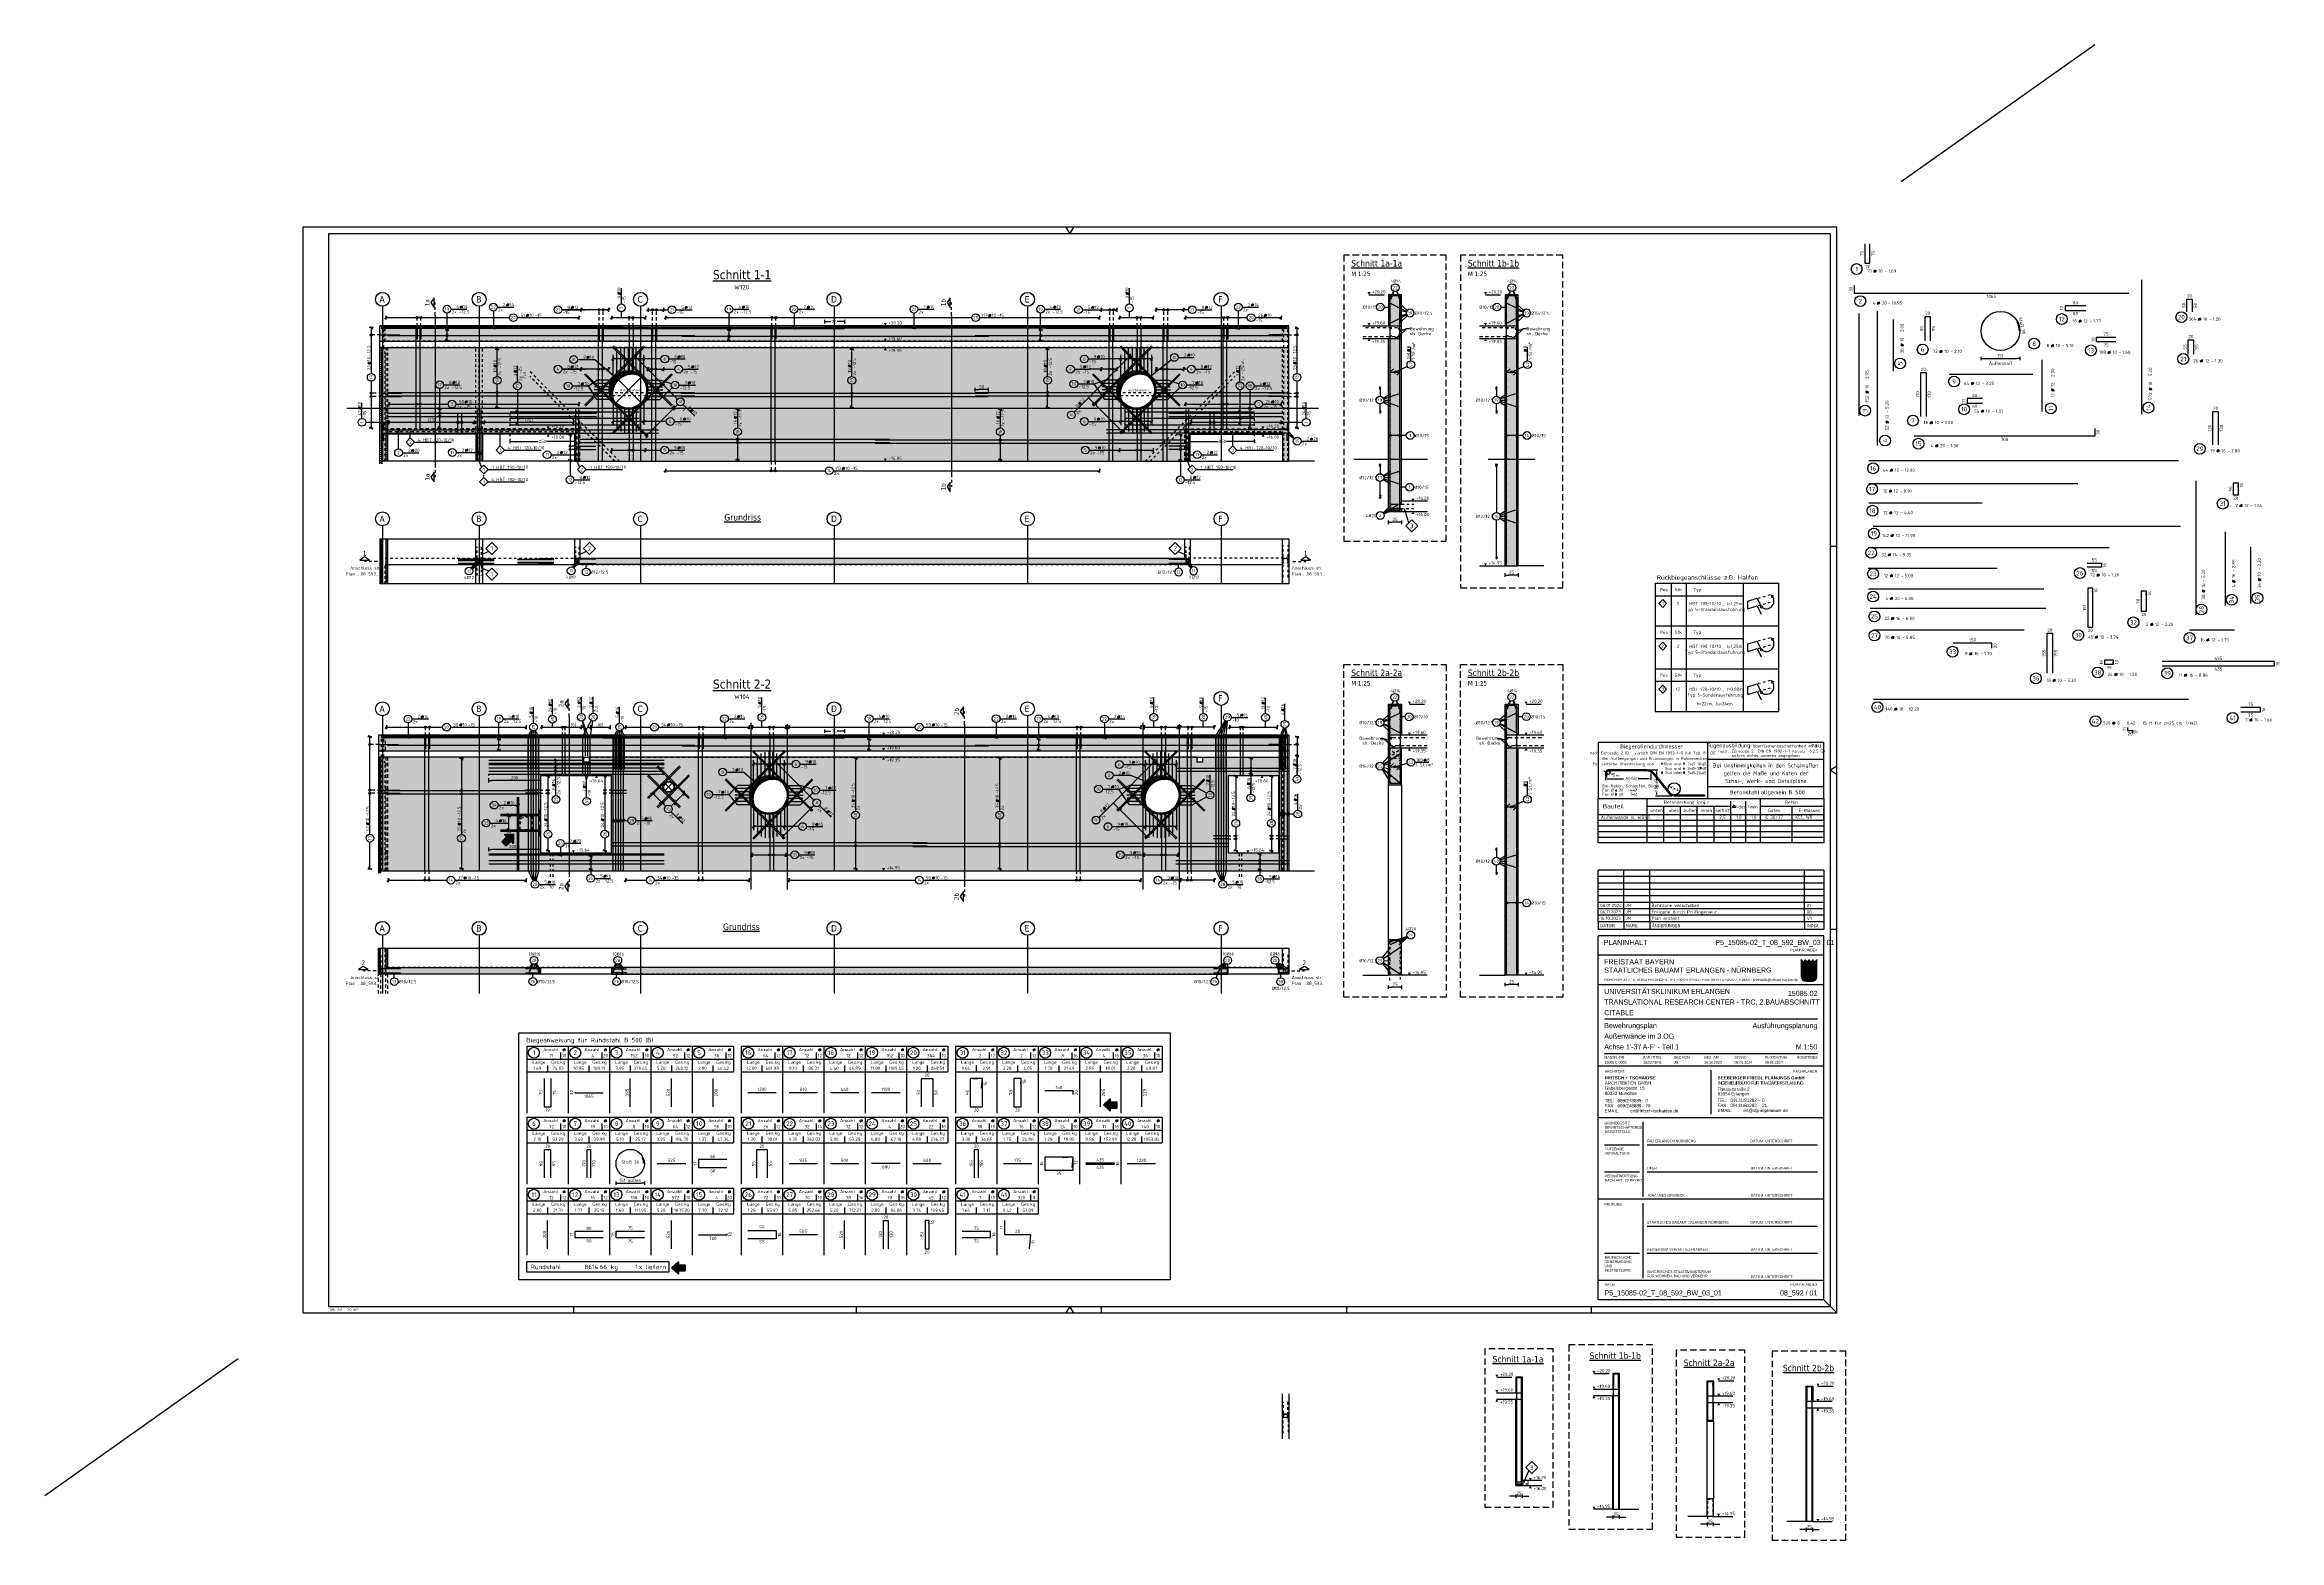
# Model space of a CAD drawing. Extents: x -10 to 76.6, y -8.8 to 49.1.
import ezdxf
from ezdxf.enums import TextEntityAlignment as Align

# ---------------------------------------------------------------- set-up
doc = ezdxf.new("R2010")
doc.units = 0
doc.header["$LTSCALE"] = 0.5
for name, pattern in [('AUSGEZOGEN', [1000.01, 1000, 0.01]), ('DASHDOTSMALL', [1.05, 0.5, -0.25, 0.05, -0.25]), ('DOT', [0.175, 0.05, -0.125]), ('HIDDEN', [0.375, 0.25, -0.125]), ('HIDDEN2', [0.187, 0.125, -0.062]), ('PUNKT', [0.175, 0.05, -0.125]), ('STRICHLINIE', [0.75, 0.5, -0.25]), ('STRICHPUNKT2', [0.55, 0.25, -0.125, 0.05, -0.125]), ('VERDECKT', [0.375, 0.25, -0.125])]:
    doc.linetypes.add(name, pattern=pattern)
for name, color, linetype in [('40 A Plankopf Text F+T', 7, 'Continuous'), ('ACHSEN', 7, 'Continuous'), ('AFU', 7, 'Continuous'), ('BET-ANS', 7, 'Continuous'), ('BETON', 7, 'Continuous'), ('DETAIL', 7, 'Continuous'), ('DRUEBER', 7, 'Continuous'), ('grau_dunkel', 7, 'Continuous'), ('grau_hell', 7, 'Continuous'), ('grau_mittel', 7, 'Continuous'), ('HBT', 7, 'Continuous'), ('HILFE', 7, 'Continuous'), ('index', 7, 'Continuous'), ('koten', 7, 'Continuous'), ('MASSE', 7, 'Continuous'), ('OBJEKT', 7, 'Continuous'), ('RAHMEN', 7, 'Continuous'), ('RND', 7, 'Continuous'), ('RND_BILD', 7, 'Continuous'), ('SCHATTEN', 7, 'Continuous'), ('SCHNITTE', 7, 'Continuous'), ('SFP_Achsen', 7, 'Continuous'), ('STEMPEL', 7, 'Continuous'), ('TEXT', 7, 'Continuous'), ('VERDECKT', 7, 'Continuous'), ('WBZ', 7, 'Continuous')]:
    doc.layers.add(name, color=color, linetype=linetype)
doc.layers.add('NOPLOT', color=7, linetype='Continuous', plot=False)
doc.layers.add('zila_01_rb_02_stb-fertig_05_schraff', color=144, linetype='Continuous', lineweight=9)
doc.styles.add('ERSTELLTER_STIL_3', font='arial.ttf')
doc.styles.add('ERSTELLTER_STIL_4', font='arialbd.ttf')
doc.styles.add('helv', font='tahoma.ttf')
doc.styles.add('liste', font='isocp-e.shx')
doc.styles.add('plankopf_ArialN', font='ARIALN.TTF')
doc.styles.add('txt', font='isocp.shx')
doc.linetypes.add('AFU_50K', pattern='A,0.15,["/",Standard,S=0.2,R=0,X=-0.01,Y=-0.1],0.07,["/",Standard,S=0.2,R=0,X=-0.01,Y=-0.1],0.15', length=0.37)
doc.linetypes.add('AFU_50L', pattern='A,0.75,["/",Standard,S=0.2,R=0,X=-0.01,Y=-0.1],0.07,["/",Standard,S=0.2,R=0,X=-0.01,Y=-0.1],0.75', length=1.57)
doc.dimstyles.new('DOT_I', dxfattribs={"dimscale": 0.5, "dimtxt": 0.25, "dimasz": 0.25, "dimexe": 0.1, "dimexo": 0.3, "dimgap": 0.1, "dimtad": 1, "dimdec": 3, "dimzin": 3, "dimtxsty": 'txt', "dimblk": 'DOT', "dimblk1": 'DOT', "dimblk2": 'DOT', "dimsah": 1, "dimcen": 0.1, "dimse1": 1, "dimse2": 1, "dimazin": 0, "dimtfac": 1, "dimtdec": 4, "dimtix": 1, "dimtmove": 2, "dimatfit": 3, "dimfxl": 0, "dimtvp": 1, "dimtolj": 1, "dimtzin": 0, "dimarcsym": 0})
pattern_1 = [(0, (-322.07857, -163.97815), (8e-17, 0.254), [])]
pattern_2 = [(0, (-75.5257, -4.771756), (2e-17, 0.079375), []), (90, (-75.5257, -4.771756), (-0.079375, 3e-17), [])]

# ---------------------------------------------------------------- blocks, each defined once
blk = doc.blocks.new('DINA0')
at = {"color": 7, "linetype": 'Continuous'}
for p, q in [((59.45, 0.5), (59.14, 0)), ((59.76, 0), (59.45, 0.5))]:
    blk.add_line(p, q, dxfattribs=at)
at = {"layer": 'NOPLOT', "color": 191, "linetype": 'AUSGEZOGEN'}
for p, q in [((123.9, 87.64), (138.9, 98.25)), ((-20, -14.15), (-5, -3.54))]:
    blk.add_line(p, q, dxfattribs=at)
at = {"layer": 'RAHMEN'}
for p, q in [((0, 84.1), (0, 0)), ((118.9, 84.1), (0, 84.1)), ((118.9, 0), (118.9, 84.1)), ((0, 0), (118.9, 0))]:
    blk.add_line(p, q, dxfattribs=at)
at = {"layer": 'RAHMEN', "color": 5}
for p, q in [((118.4, 83.6), (2, 83.6)), ((2, 83.6), (2, 0.5)), ((118.4, 0.5), (118.4, 83.6)), ((2, 0.5), (118.4, 0.5))]:
    blk.add_line(p, q, dxfattribs=at)
at = {"layer": 'RAHMEN', "color": 7, "linetype": 'Continuous'}
for p, q in [((59.14, 84.1), (59.45, 83.6)), ((59.45, 83.6), (59.76, 84.1)), ((118.9, 42.36), (118.4, 42.05)), ((118.4, 42.05), (118.9, 41.74))]:
    blk.add_line(p, q, dxfattribs=at)
at = {"layer": 'RAHMEN', "color": 7}
for p, q in [((118.4, 59.4), (118.9, 59.4)), ((118.9, 29.7), (118.4, 29.7)), ((21, 0), (21, 0.5)), ((42.9, 0.5), (42.9, 0)), ((61.9, 0), (61.9, 0.5)), ((80.9, 0.5), (80.9, 0)), ((99.9, 0), (99.9, 0.5))]:
    blk.add_line(p, q, dxfattribs=at)
at = {"layer": 'RAHMEN', "color": 7, "style": 'txt'}
blk.add_text('DIN A0   1.0 m2', height=0.2, dxfattribs=at).set_placement((2.08, 0.16))
blk = doc.blocks.new('Bundeslandwappen')
at = {"lineweight": 9, "true_color": 0xffffff}
for points in [[(-5.8, 16.5), (-6, 16.5), (-6, 16.3), (-5.8, 16.3)], [(-5.1, 15.7), (-5.3, 15.7), (-5.3, 15.5), (-5.1, 15.5)], [(-3.5, 15.7), (-3.7, 15.7), (-3.7, 15.5), (-3.5, 15.5)], [(-2.8, 16.5), (-3, 16.5), (-3, 16.3), (-2.8, 16.3)], [(-2.2, 15.7), (-2.4, 15.7), (-2.4, 15.5), (-2.2, 15.5)], [(-0.6, 15.7), (-0.8, 15.7), (-0.8, 15.5), (-0.6, 15.5)], [(0.1, 16.5), (-0.1, 16.5), (-0.1, 16.3), (0.1, 16.3)], [(0.8, 15.7), (0.6, 15.7), (0.6, 15.5), (0.8, 15.5)], [(2.4, 15.7), (2.2, 15.7), (2.2, 15.5), (2.4, 15.5)], [(3, 16.5), (2.8, 16.5), (2.8, 16.3), (3, 16.3)], [(3.7, 15.7), (3.5, 15.7), (3.5, 15.5), (3.7, 15.5)], [(5.3, 15.7), (5.1, 15.7), (5.1, 15.5), (5.3, 15.5)], [(6, 16.5), (5.8, 16.5), (5.8, 16.3), (6, 16.3)]]:
    blk.add_hatch(color=7, dxfattribs=at).paths.add_polyline_path(points)
at = {"true_color": 0xffffff}
for points in [[(-5.3, 12.6), (-5.7, 12.6), (-5.7, 12.2), (-5.1, 12)], [(-3.6, 8.4), (-5.7, 9.2), (-5.7, 6.2), (-2.1, 4.9)], [(-5.7, 6.1), (-5.7, 3.7, 0.041392), (-5.7, 3.1), (-4.2, 2.6)], [(-1.4, 10.7), (-5.1, 12), (-3.6, 8.4), (0.1, 7.1)], [(-0.6, 1.3), (-4.2, 2.6), (-3.3, 0.4, 0.073774), (-2.3, 0.3), (-0.1, 0.3)], [(0.9, 12.6), (-2.2, 12.6), (-1.4, 10.7), (2.2, 9.4)], [(1.6, 3.6), (-2.1, 4.9), (-0.6, 1.3), (2.4, 0.3, 0.043654), (2.9, 0.4)], [(3.7, 5.8), (0.1, 7.1), (1.6, 3.6), (5.2, 2.3)], [(4, 12.6), (1.7, 12.6), (4.4, 11.6)], [(5.7, 8.1), (2.2, 9.4), (3.7, 5.8), (5.7, 5.1)], [(5.7, 11.2), (4.4, 11.6), (5.7, 8.5)]]:
    blk.add_hatch(color=7, dxfattribs=at).paths.add_polyline_path(points)
at = {"lineweight": 9}
h = blk.add_hatch(dxfattribs=at)
h.set_pattern_fill('ANSI31', color=256, scale=0.08, angle=315, style=0)
h.set_pattern_definition(pattern_1)
h.paths.add_polyline_path([(-5.1, 12), (-5.7, 12.2), (-5.7, 9.2), (-3.6, 8.4)])
h = blk.add_hatch(dxfattribs=at)
h.set_pattern_fill('ANSI31', color=256, scale=0.08, angle=315, style=0)
h.set_pattern_definition(pattern_1)
h.paths.add_polyline_path([(-2.1, 4.9), (-5.7, 6.2), (-5.7, 6.1), (-4.2, 2.6), (-0.6, 1.3)])
h = blk.add_hatch(dxfattribs=at)
h.set_pattern_fill('ANSI31', color=256, scale=0.08, angle=315, style=0)
h.set_pattern_definition(pattern_1)
h.paths.add_polyline_path([(-4.2, 2.6), (-5.7, 3.1, 0.285055), (-3.3, 0.4)])
h = blk.add_hatch(dxfattribs=at)
h.set_pattern_fill('ANSI31', color=256, scale=0.08, angle=315, style=0)
h.set_pattern_definition(pattern_1)
h.paths.add_polyline_path([(-2.2, 12.6), (-5.3, 12.6), (-5.1, 12), (-1.4, 10.7)])
h = blk.add_hatch(dxfattribs=at)
h.set_pattern_fill('ANSI31', color=256, scale=0.08, angle=315, style=0)
h.set_pattern_definition(pattern_1)
h.paths.add_polyline_path([(0.1, 7.1), (-3.6, 8.4), (-2.1, 4.9), (1.6, 3.6)])
h = blk.add_hatch(dxfattribs=at)
h.set_pattern_fill('ANSI31', color=256, scale=0.08, angle=315, style=0)
h.set_pattern_definition(pattern_1)
h.paths.add_polyline_path([(2.2, 9.4), (-1.4, 10.7), (0.1, 7.1), (3.7, 5.8)])
h = blk.add_hatch(dxfattribs=at)
h.set_pattern_fill('ANSI31', color=256, scale=0.08, angle=315, style=0)
h.set_pattern_definition(pattern_1)
h.paths.add_polyline_path([(-0.6, 1.3), (-0.1, 0.3), (2.3, 0.3, 0.004354), (2.4, 0.3)])
h = blk.add_hatch(dxfattribs=at)
h.set_pattern_fill('ANSI31', color=256, scale=0.08, angle=315, style=0)
h.set_pattern_definition(pattern_1)
h.paths.add_polyline_path([(4.4, 11.6), (1.7, 12.6), (0.9, 12.6), (2.2, 9.4), (5.7, 8.1), (5.7, 8.5)])
h = blk.add_hatch(dxfattribs=at)
h.set_pattern_fill('ANSI31', color=256, scale=0.08, angle=315, style=0)
h.set_pattern_definition(pattern_1)
h.paths.add_polyline_path([(5.3, 2.1), (5.2, 2.3), (1.6, 3.6), (2.9, 0.4, 0.22704)])
h = blk.add_hatch(dxfattribs=at)
h.set_pattern_fill('ANSI31', color=256, scale=0.08, angle=315, style=0)
h.set_pattern_definition(pattern_1)
h.paths.add_polyline_path([(5.7, 5.1), (3.7, 5.8), (5.2, 2.3), (5.4, 2.2, 0.111178), (5.7, 3.7)])
h = blk.add_hatch(dxfattribs=at)
h.set_pattern_fill('ANSI31', color=256, scale=0.08, angle=315, style=0)
h.set_pattern_definition(pattern_1)
h.paths.add_polyline_path([(5.7, 12.6), (4, 12.6), (4.4, 11.6), (5.7, 11.2)])
for p, q in [((-6, 16.1), (-6, 3.7)), ((-6, 13.3), (6, 13.3)), ((-6, 12.9), (6, 12.9)), ((-5.7, 12.6), (-5.7, 3.7)), ((-5.7, 12.6), (5.7, 12.6)), ((-5.7, 12.2), (5.7, 8.1)), ((-5.7, 9.2), (5.7, 5.1)), ((-5.7, 6.2), (5.4, 2.2)), ((-5.7, 6.1), (-3.3, 0.4)), ((-5.7, 3.1), (2.4, 0.3)), ((-5.6, 16.6), (-5.6, 16.7)), ((-5.6, 15), (-5.6, 15.2)), ((-5.3, 15.2), (-5.3, 15)), ((-4.7, 14.5), (-5.3, 14.5)), ((-5.3, 12.6), (-0.1, 0.3)), ((-4.1, 14.5), (-3.5, 14.5)), ((-3.5, 15.2), (-3.5, 15)), ((-3.4, 13.9), (-2.9, 14.2)), ((-2.9, 13.6), (-3.4, 13.9)), ((-3.2, 16.6), (-3.2, 16.7)), ((-3.2, 15), (-3.2, 15.2)), ((-2.9, 15.6), (-2.9, 14.5)), ((-2.9, 14.2), (-2.5, 13.9)), ((-2.5, 13.9), (-2.9, 13.6)), ((-2.7, 16.6), (-2.7, 16.7)), ((-2.7, 15), (-2.7, 15.2)), ((-2.4, 15.2), (-2.4, 15)), ((-1.7, 14.5), (-2.3, 14.5)), ((-2.3, 0.3), (2.3, 0.3)), ((-2.3, 0), (2.3, 0)), ((-2.2, 12.6), (2.9, 0.4)), ((-1.2, 14.5), (-0.6, 14.5)), ((-0.5, 15.2), (-0.5, 15)), ((0, 14.2), (-0.4, 13.9)), ((-0.4, 13.9), (0, 13.6)), ((-0.3, 16.6), (-0.2, 16.7)), ((-0.2, 15), (-0.2, 15.2)), ((0, 15.6), (0, 14.5)), ((0.4, 13.9), (0, 14.2)), ((0, 13.6), (0.4, 13.9)), ((0.3, 16.6), (0.2, 16.7)), ((0.2, 15), (0.2, 15.2)), ((0.5, 15.2), (0.5, 15)), ((1.2, 14.5), (0.6, 14.5)), ((0.9, 12.6), (5.3, 2.1)), ((1.7, 14.5), (2.3, 14.5)), ((1.7, 12.6), (5.7, 11.2)), ((2.4, 15.2), (2.4, 15)), ((2.9, 14.2), (2.5, 13.9)), ((2.5, 13.9), (2.9, 13.6)), ((2.7, 16.6), (2.7, 16.7)), ((2.7, 15), (2.7, 15.2)), ((2.9, 15.6), (2.9, 14.5)), ((3.4, 13.9), (2.9, 14.2)), ((2.9, 13.6), (3.4, 13.9)), ((3.2, 16.6), (3.2, 16.7)), ((3.2, 15), (3.2, 15.2)), ((3.5, 15.2), (3.5, 15)), ((4.1, 14.5), (3.5, 14.5)), ((4, 12.6), (5.7, 8.5)), ((4.7, 14.5), (5.3, 14.5)), ((5.3, 15.2), (5.3, 15)), ((5.6, 16.6), (5.6, 16.7)), ((5.6, 15), (5.6, 15.2)), ((5.7, 3.7), (5.7, 12.6)), ((6, 3.7), (6, 16.1))]:
    blk.add_line(p, q, dxfattribs=at)
for points in [[(-5.8, 16.3), (-6, 16.3), (-6, 16.5), (-5.8, 16.5)], [(-5.1, 15.5), (-5.3, 15.5), (-5.3, 15.7), (-5.1, 15.7)], [(-4.1, 13.7), (-4.8, 13.7), (-4.8, 14.1), (-4.1, 14.1)], [(-3.7, 15.5), (-3.5, 15.5), (-3.5, 15.7), (-3.7, 15.7)], [(-2.8, 16.3), (-3, 16.3), (-3, 16.5), (-2.8, 16.5)], [(-2.2, 15.5), (-2.4, 15.5), (-2.4, 15.7), (-2.2, 15.7)], [(-1.8, 13.7), (-1, 13.7), (-1, 14.1), (-1.8, 14.1)], [(-0.8, 15.5), (-0.6, 15.5), (-0.6, 15.7), (-0.8, 15.7)], [(0.1, 16.3), (-0.1, 16.3), (-0.1, 16.5), (0.1, 16.5)], [(0.8, 15.5), (0.6, 15.5), (0.6, 15.7), (0.8, 15.7)], [(1.8, 13.7), (1, 13.7), (1, 14.1), (1.8, 14.1)], [(2.2, 15.5), (2.4, 15.5), (2.4, 15.7), (2.2, 15.7)], [(3, 16.3), (2.8, 16.3), (2.8, 16.5), (3, 16.5)], [(3.7, 15.5), (3.5, 15.5), (3.5, 15.7), (3.7, 15.7)], [(4.1, 13.7), (4.8, 13.7), (4.8, 14.1), (4.1, 14.1)], [(5.1, 15.5), (5.3, 15.5), (5.3, 15.7), (5.1, 15.7)], [(5.8, 16.3), (6, 16.3), (6, 16.5), (5.8, 16.5)]]:
    blk.add_lwpolyline(points, close=True, dxfattribs=at)
for centre in [(-5.3, 13.9), (-3.7, 13.9), (-2.2, 13.9), (-0.7, 13.9), (0.7, 13.9), (2.2, 13.9), (3.7, 13.9), (5.3, 13.9)]:
    blk.add_circle(centre, 0.123, dxfattribs=at)
for centre, radius, start, end in [((-5.9, 16.5), 0.362, 44.6681, 253.1183), ((-2.3, 3.7), 3.7, 180, 270), ((-2.3, 3.7), 3.4, 180, 270), ((-5.7, 16.7), 0.05, 6.6615, 44.6681), ((-5.6, 16.6), 0.05, 186.6615, 265.6209), ((-5.6, 16.3), 0.281, 346.0232, 85.6209), ((-5.4, 16), 0.179, 74.7883, 15.1356), ((-5.5, 15.2), 0.157, 3.2756, 179.5521), ((-5.2, 15), 0.453, 182.8328, 261.3043), ((-5.4, 16.2), 0.05, 254.7883, 346.0232), ((-5.2, 16), 0.05, 93.0633, 195.1356), ((-5.3, 15.2), 0.191, 249.6358, 3.0857), ((-5.2, 15.9), 0.224, 350.9542, 93.0633), ((-5, 15.2), 0.05, 82.9467, 183.0857), ((-5, 15.5), 0.249, 262.9467, 77.8855), ((-4.9, 15.8), 0.05, 170.9542, 257.8855), ((-4.6, 14.9), 0.224, 71.4, 0), ((-4.7, 14.9), 0.312, 275.9649, 353.9773), ((-4.4, 15.2), 0.208, 317.0775, 222.9225), ((-4.2, 14.9), 0.224, 180, 108.6), ((-4.1, 14.9), 0.312, 186.0227, 264.0351), ((-3.8, 15.5), 0.249, 102.1145, 277.0533), ((-3.9, 15.8), 0.05, 282.1145, 9.0458), ((-3.6, 15.9), 0.224, 86.9367, 189.0458), ((-3.8, 15.2), 0.05, 356.9143, 97.0533), ((-3.5, 15.2), 0.191, 176.9143, 290.3642), ((-3.4, 16), 0.179, 164.8644, 105.2117), ((-3.6, 16), 0.05, 344.8644, 86.9367), ((-3.2, 16.3), 0.281, 94.3791, 193.9768), ((-3.4, 16.2), 0.05, 193.9768, 285.2117), ((-3.3, 15.2), 0.157, 0.4479, 176.7244), ((-3.6, 15), 0.453, 278.6957, 357.1672), ((-2.9, 16.6), 0.264, 24.0166, 155.3409), ((-3.1, 16.7), 0.05, 155.2288, 173.3385), ((-3.2, 16.6), 0.05, 274.3791, 353.3385), ((-2.7, 16.7), 0.05, 6.6615, 24.0166), ((-2.6, 16.6), 0.05, 186.6615, 265.6209), ((-2.5, 16), 0.179, 74.7883, 15.1356), ((-2.6, 15.2), 0.157, 3.2756, 179.5521), ((-2.3, 15), 0.453, 182.8328, 261.3043), ((-2.7, 16.3), 0.281, 346.0232, 85.6209), ((-2.4, 16.2), 0.05, 254.7883, 346.0232), ((-2.3, 15.2), 0.191, 249.6358, 3.0857), ((-2.3, 15.9), 0.224, 350.9542, 93.0633), ((-2.3, 16), 0.05, 93.0633, 195.1356), ((-2.1, 15.5), 0.249, 262.9467, 77.8855), ((-2.1, 15.2), 0.05, 82.9467, 183.0857), ((-2, 15.8), 0.05, 170.9542, 257.8855), ((-1.7, 14.9), 0.224, 71.4, 0), ((-1.5, 15.2), 0.208, 317.0775, 222.9225), ((-1.8, 14.9), 0.312, 275.9649, 353.9773), ((-1.2, 14.9), 0.224, 180, 108.6), ((-1.2, 14.9), 0.312, 186.0227, 264.0351), ((-0.9, 15.5), 0.249, 102.1145, 277.0533), ((-0.7, 15.9), 0.224, 86.9367, 189.0458), ((-0.9, 15.8), 0.05, 282.1145, 9.0458), ((-0.8, 15.2), 0.05, 356.9143, 97.0533), ((-0.6, 15.2), 0.191, 176.9143, 290.3642), ((-0.7, 16), 0.05, 344.8644, 86.9367), ((-0.3, 16.3), 0.281, 94.3791, 193.9768), ((-0.4, 16), 0.179, 164.8644, 105.2117), ((-0.5, 16.2), 0.05, 193.9768, 285.2117), ((-0.7, 15), 0.453, 278.6957, 357.1672), ((-0.4, 15.2), 0.157, 0.4479, 176.7244), ((-0.3, 16.6), 0.05, 274.3791, 353.3385), ((0, 16.6), 0.264, 24.0166, 155.3409), ((-0.2, 16.7), 0.05, 155.2288, 173.3385), ((0.2, 16.7), 0.05, 6.6615, 24.0166), ((0.4, 15.2), 0.157, 3.2756, 179.5521), ((0.7, 15), 0.453, 182.8328, 261.3043), ((0.3, 16.6), 0.05, 186.6615, 265.6209), ((0.3, 16.3), 0.281, 346.0232, 85.6209), ((0.4, 16), 0.179, 74.7883, 15.1356), ((0.5, 16.2), 0.05, 254.7883, 346.0232), ((0.6, 15.2), 0.191, 249.6358, 3.0857), ((0.7, 16), 0.05, 93.0633, 195.1356), ((0.7, 15.9), 0.224, 350.9542, 93.0633), ((0.8, 15.2), 0.05, 82.9467, 183.0857), ((0.9, 15.5), 0.249, 262.9467, 77.8855), ((0.9, 15.8), 0.05, 170.9542, 257.8855), ((1.2, 14.9), 0.224, 71.4, 0), ((1.2, 14.9), 0.312, 275.9649, 353.9773), ((1.5, 15.2), 0.208, 317.0775, 222.9225), ((1.7, 14.9), 0.224, 180, 108.6), ((1.8, 14.9), 0.312, 186.0227, 264.0351), ((2.1, 15.5), 0.249, 102.1145, 277.0533), ((2.3, 15.9), 0.224, 86.9367, 189.0458), ((2, 15.8), 0.05, 282.1145, 9.0458), ((2.1, 15.2), 0.05, 356.9143, 97.0533), ((2.3, 15.2), 0.191, 176.9143, 290.3642), ((2.5, 16), 0.179, 164.8644, 105.2117), ((2.3, 16), 0.05, 344.8644, 86.9367), ((2.3, 15), 0.453, 278.6957, 357.1672), ((2.3, 3.7), 3.7, 270, 0), ((2.3, 3.7), 3.4, 270, 0), ((2.7, 16.3), 0.281, 94.3791, 193.9768), ((2.4, 16.2), 0.05, 193.9768, 285.2117), ((2.6, 15.2), 0.157, 0.4479, 176.7244), ((2.6, 16.6), 0.05, 274.3791, 353.3385), ((2.9, 16.6), 0.264, 24.0166, 155.3409), ((2.7, 16.7), 0.05, 155.2288, 173.3385), ((3.1, 16.7), 0.05, 6.6615, 24.0166), ((3.2, 16.6), 0.05, 186.6615, 265.6209), ((3.2, 16.3), 0.281, 346.0232, 85.6209), ((3.4, 16), 0.179, 74.7883, 15.1356), ((3.3, 15.2), 0.157, 3.2756, 179.5521), ((3.6, 15), 0.453, 182.8328, 261.3043), ((3.4, 16.2), 0.05, 254.7883, 346.0232), ((3.6, 16), 0.05, 93.0633, 195.1356), ((3.5, 15.2), 0.191, 249.6358, 3.0857), ((3.6, 15.9), 0.224, 350.9542, 93.0633), ((3.8, 15.2), 0.05, 82.9467, 183.0857), ((3.8, 15.5), 0.249, 262.9467, 77.8855), ((3.9, 15.8), 0.05, 170.9542, 257.8855), ((4.2, 14.9), 0.224, 71.4, 0), ((4.1, 14.9), 0.312, 275.9649, 353.9773), ((4.4, 15.2), 0.208, 317.0775, 222.9225), ((4.6, 14.9), 0.224, 180, 108.6), ((4.7, 14.9), 0.312, 186.0227, 264.0351), ((5, 15.5), 0.249, 102.1145, 277.0533), ((4.9, 15.8), 0.05, 282.1145, 9.0458), ((5.2, 15.9), 0.224, 86.9367, 189.0458), ((5, 15.2), 0.05, 356.9143, 97.0533), ((5.3, 15.2), 0.191, 176.9143, 290.3642), ((5.4, 16), 0.179, 164.8644, 105.2117), ((5.2, 16), 0.05, 344.8644, 86.9367), ((5.6, 16.3), 0.281, 94.3791, 193.9768), ((5.4, 16.2), 0.05, 193.9768, 285.2117), ((5.5, 15.2), 0.157, 0.4479, 176.7244), ((5.2, 15), 0.453, 278.6957, 357.1672), ((5.9, 16.5), 0.362, 286.8817, 135.3319), ((5.7, 16.7), 0.05, 135.3319, 173.3385), ((5.6, 16.6), 0.05, 274.3791, 353.3385)]:
    blk.add_arc(centre, radius, start, end, dxfattribs=at)
blk = doc.blocks.new('Plankopf_PU')
for p, q in [((-18.5, 25.4), (-18.5, 27.7)), ((-1, 27.7), (-18.5, 27.7)), ((-1, 27.7), (-18.5, 27.7)), ((-1, 25.4), (-1, 27.7)), ((-1, 25.4), (-18.5, 25.4)), ((-1, 25.4), (-18.5, 25.4)), ((-18.5, 19.1), (-18.5, 25.4)), ((-1, 19.1), (-1, 25.4)), ((-1.5, 22.75), (-18, 22.75)), ((-18.5, 15.1), (-18.5, 19.1)), ((-1, 19.1), (-18.5, 19.1)), ((-18, 20.1), (-1.5, 20.1)), ((-1, 15.1), (-1, 19.1)), ((-9.75, 18.8), (-9.75, 15.4)), ((-1, 15.1), (-18.5, 15.1)), ((-1, 15.1), (-18.5, 15.1)), ((-18.5, 8.8), (-18.5, 15.1)), ((-15, 9), (-15, 14.8)), ((-1, 8.8), (-1, 15.1)), ((-15.3, 13), (-18, 13)), ((-1.5, 13), (-14.7, 13)), ((-15.3, 10.9), (-18, 10.9)), ((-1.5, 10.9), (-14.7, 10.9)), ((-18.5, 2.5), (-18.5, 8.8)), ((-1, 8.8), (-18.5, 8.8)), ((-1, 2.5), (-1, 8.8)), ((-15, 2.7), (-15, 8.5)), ((-1.5, 6.7), (-14.7, 6.7)), ((-15.3, 4.6), (-18, 4.6)), ((-1.5, 4.6), (-14.7, 4.6)), ((-1, 2.5), (-18.5, 2.5)), ((-18.5, 1), (-18.5, 2.5)), ((-1, 2.5), (-18.5, 2.5)), ((-1, 1), (-1, 2.5)), ((-1, 1), (-18.5, 1))]:
    blk.add_line(p, q)
at = {"xscale": 0.1, "yscale": 0.1, "zscale": 0.1}
blk.add_blockref('Bundeslandwappen', (-2.15, 25.67), dxfattribs=at)
at = {"linetype": 'AUSGEZOGEN', "lineweight": 35, "style": 'plankopf_ArialN'}
blk.add_text('STAATLICHES BAUAMT ERLANGEN - NÜRNBERG', height=0.4, dxfattribs=at).set_placement((-18.03, 26.55), align=Align.MIDDLE_LEFT)
for s, height, p in [('FREISTAAT BAYERN', 0.4, (-18.03, 27.4)), ('PRÜFUNG', 0.2, (-18.01, 8.5))]:
    blk.add_text(s, height=height, dxfattribs=at).set_placement(p, align=Align.TOP_LEFT)
at = {"style": 'plankopf_ArialN'}
for s, p in [('BOHLENPLATZ 18, 91054 ERLANGEN, TEL.: 09131 6259-0, FAX: 09131 6259-377, E-MAIL: poststelle@stbaer.bayern.de', (-18.01, 25.7)), ('MASSN.-NR', (-18.01, 19.7)), ('KAP./TITEL', (-15.01, 19.7)), ('GEZ.VON', (-12.64, 19.7)), ('GEZ. AM', (-10.29, 19.7)), ('STAND', (-7.93, 19.7)), ('PLOTDATUM', (-5.57, 19.7)), ('FAU ERLANGEN-NÜRNBERG', (-14.71, 13.21)), ('DATUM, UNTERSCHRIFT', (-6.69, 13.21)), ('UKER', (-14.71, 11.11)), ('DATUM, UNTERSCHRIFT', (-6.68, 11.11)), ('JOHANNES GRASECK', (-14.7, 9.01)), ('DATUM, UNTERSCHRIFT', (-6.68, 9.01)), ('STAATLICHES BAUAMT ERLANGEN-NÜRNBERG', (-14.71, 6.91)), ('DATUM, UNTERSCHRIFT', (-6.69, 6.91)), ('REGIERUNG VON MITTELFRANKEN', (-14.71, 4.81)), ('DATUM, UNTERSCHRIFT', (-6.68, 4.81)), ('DATEI', (-18, 2.1)), ('DATUM, UNTERSCHRIFT', (-6.68, 2.71))]:
    blk.add_text(s, height=0.2, dxfattribs=at).set_placement(p)
for s, p in [('SONSTIGES', (-1.49, 19.7)), ('PLANNR./INDEX', (-1.5, 2.1))]:
    blk.add_text(s, height=0.2, dxfattribs=at).set_placement(p, align=Align.RIGHT)
at = {"linetype": 'AUSGEZOGEN', "lineweight": 35, "style": 'plankopf_ArialN'}
blk.add_text('ARCHITEKT', height=0.2, dxfattribs=at).set_placement((-17.99, 18.61))
blk.add_text('FACHPLANER', height=0.2, dxfattribs=at).set_placement((-1.52, 18.61), align=Align.RIGHT)
at = {"insert": (-5.57, 19.3), "char_height": 0.2, "attachment_point": 7, "style": 'plankopf_ArialN'}
blk.add_mtext('08.01.2024', dxfattribs=at)
at = {"char_height": 0.2, "attachment_point": 1, "style": 'plankopf_ArialN'}
for s, insert, width in [('GRUNDBESITZ\\PBEWIRTSCHAFTENDE DIENSTSTELLE', (-18, 14.8), 2.5), ('NUTZENDE^JVERWALTUNG', (-18, 12.8), 2.6984), ('VERANTWORTUNG  NACH ART. 73 BAYBO', (-17.99, 10.71), 2.6877), ('BAUFACHLICHE GENEHMIGUNG UND FESTSETZUNG', (-18, 4.4), 2.2311), ('BAYERISCHES STAATSMINISTERIUM ^JFÜR WOHNEN, BAU UND VERKEHR', (-14.69, 3.29), 9.2941)]:
    blk.add_mtext(s, dxfattribs=dict(at, insert=insert, width=width))
at = {"style": 'plankopf_ArialN'}
for tag, p in [('PROJEKTBEZEICHNUNGZ1', (-18.03, 24.58)), ('PROJEKTBEZEICHNUNGZ2', (-18.03, 23.76)), ('PROJEKTBEZEICHNUNGZ3', (-18.03, 22.94))]:
    blk.add_attdef(tag, text='', height=0.4, dxfattribs=at).set_placement(p, align=Align.BOTTOM_LEFT)
for tag, p in [('GEB.-NR', (-1.5, 24.95)), ('0.000X', (-1.51, 1.75))]:
    blk.add_attdef(tag, text='', height=0.4, dxfattribs=at).set_placement(p, align=Align.TOP_RIGHT)
for tag, p, height in [('PLANINHALTZ1', (-18.03, 22.06), 0.4), ('PLANINHALTZ2', (-18.03, 21.23), 0.4), ('PLANINHALTZ3', (-18.03, 20.41), 0.4), ('MASSN.-NR', (-18.01, 19.3), 0.2), ('KAPITEL/TITEL', (-15.01, 19.3), 0.2), ('GEZ_VON', (-12.64, 19.3), 0.2), ('GEZ_AM', (-10.29, 19.3), 0.2), ('STAND', (-7.93, 19.3), 0.2)]:
    blk.add_attdef(tag, p, '', height=height, dxfattribs=at)
for tag, height, p in [('PROJEKTKATEGORIE', 0.4, (-1.5, 21.23)), ('PLANUNGSPHASE', 0.4, (-1.5, 22.06)), ('MAßSTAB', 0.4, (-1.5, 20.41)), ('SONSTIGES', 0.2, (-1.5, 19.3))]:
    blk.add_attdef(tag, text='', height=height, dxfattribs=at).set_placement(p, align=Align.RIGHT)
at = {"layer": '40 A Plankopf Text F+T', "color": 7, "linetype": 'Continuous', "lineweight": 13, "char_height": 0.25, "attachment_point": 7}
for s, insert, style in [('\\A1;ARCHITEKTEN GMBH', (-17.99, 17.68), 'ERSTELLTER_STIL_3'), ('\\A1;Gabelsbergerstr. 15', (-17.99, 17.21), 'ERSTELLTER_STIL_3'), ('\\A1;FRITSCH + TSCHAIDSE ', (-17.99, 18.08), 'ERSTELLTER_STIL_4'), ('\\A1;SEEBERGER FRIEDL PLANUNGS GmbH', (-9.24, 18.08), 'ERSTELLTER_STIL_4'), ('\\A1;Theaterstraße 2', (-9.24, 17.21), 'ERSTELLTER_STIL_3'), ('\\A1;{\\T0.8;INGENIEURBÜRO FÜR TRAGWERKSPLANUNG}', (-9.24, 17.68), 'ERSTELLTER_STIL_3'), ('\\A1;80333 München', (-17.99, 16.88), 'ERSTELLTER_STIL_3'), ('\\A1;91054 Erlangen', (-9.24, 16.77), 'ERSTELLTER_STIL_3')]:
    blk.add_mtext(s, dxfattribs=dict(at, insert=insert, style=style))
at = {"layer": '40 A Plankopf Text F+T', "color": 7, "linetype": 'Continuous', "lineweight": 13, "char_height": 0.25, "attachment_point": 7, "line_spacing_factor": 0.945293, "style": 'ERSTELLTER_STIL_3'}
for s, insert in [('\\A1;TEL: ^I089/248889-  0\\PFAX: ^I089/248889-  70\\PEMAIL: ^Icit@fritsch-tschaidse.de', (-17.99, 15.48)), ('\\A1;TEL: ^I09131/81282 -  0\\PFAX: ^I09131/81282 -  21\\PEMAIL: ^Ierl@sfp-ingenieure.de', (-9.24, 15.48))]:
    blk.add_mtext(s, dxfattribs=dict(at, insert=insert))
blk = doc.blocks.new('Plankopf-ER')
at = {"layer": 'RAHMEN', "color": 7, "linetype": 'Continuous'}
for p, q in [((-0.5, 4.6), (-18, 4.6)), ((-18, 4.1), (-18, 4.6)), ((-0.5, 4.1), (-18, 4.1)), ((-18, 3.6), (-18, 4.1)), ((-0.5, 3.6), (-18, 3.6)), ((-18, 3.1), (-18, 3.6)), ((-16, 4.1), (-16, 4.6)), ((-16, 3.6), (-16, 4.1)), ((-16, 3.1), (-16, 3.6)), ((-14, 4.1), (-14, 4.6)), ((-14, 3.6), (-14, 4.1)), ((-14, 3.1), (-14, 3.6)), ((-2, 4.1), (-2, 4.6)), ((-2, 3.6), (-2, 4.1)), ((-2, 3.1), (-2, 3.6)), ((-0.5, 4.6), (-0.5, 4.1)), ((-0.5, 4.1), (-0.5, 3.6)), ((-0.5, 3.6), (-0.5, 3.1)), ((-0.5, 3.1), (-18, 3.1)), ((-18, 2.6), (-18, 3.1)), ((-0.5, 2.6), (-18, 2.6)), ((-18, 2.1), (-18, 2.6)), ((-0.5, 2.1), (-18, 2.1)), ((-18, 1.6), (-18, 2.1)), ((-16, 2.6), (-16, 3.1)), ((-16, 2.1), (-16, 2.6)), ((-16, 1.6), (-16, 2.1)), ((-14, 2.6), (-14, 3.1)), ((-14, 2.1), (-14, 2.6)), ((-14, 1.6), (-14, 2.1)), ((-2, 2.6), (-2, 3.1)), ((-2, 2.1), (-2, 2.6)), ((-2, 1.6), (-2, 2.1)), ((-0.5, 3.1), (-0.5, 2.6)), ((-0.5, 2.6), (-0.5, 2.1)), ((-0.5, 2.1), (-0.5, 1.6)), ((-0.5, 1.6), (-18, 1.6)), ((-18, 1.1), (-18, 1.6)), ((-0.5, 1.1), (-18, 1.1)), ((-18, 0.6), (-18, 1.1)), ((-0.5, 0.6), (-18, 0.6)), ((-18, 0.6), (-18, 0)), ((-0.5, 0), (-18, 0)), ((-16, 1.1), (-16, 1.6)), ((-16, 0.6), (-16, 1.1)), ((-16, 0.6), (-16, 0)), ((-14, 1.1), (-14, 1.6)), ((-14, 0.6), (-14, 1.1)), ((-14, 0.6), (-14, 0)), ((-2, 1.1), (-2, 1.6)), ((-2, 0.6), (-2, 1.1)), ((-2, 0.6), (-2, 0)), ((-0.5, 1.6), (-0.5, 1.1)), ((-0.5, 1.1), (-0.5, 0.6)), ((-0.5, 0.6), (-0.5, 0))]:
    blk.add_line(p, q, dxfattribs=at)
at = {"layer": 'RAHMEN', "color": 7, "linetype": 'Continuous', "style": 'txt'}
for tag, p in [('INDEX-D8', (-17.84, 4.24)), ('INDEX-D7', (-17.84, 3.74)), ('INDEX-D6', (-17.84, 3.24)), ('INDEX-N8', (-15.88, 4.24)), ('INDEX-N7', (-15.88, 3.74)), ('INDEX-N6', (-15.88, 3.24)), ('INDEX-X8', (-13.86, 4.24)), ('INDEX-X7', (-13.86, 3.74)), ('INDEX-X6', (-13.86, 3.24)), ('INDEX8', (-1.83, 4.24)), ('INDEX7', (-1.83, 3.74)), ('INDEX6', (-1.83, 3.24)), ('INDEX-D5', (-17.84, 2.74)), ('INDEX-D4', (-17.84, 2.24)), ('INDEX-D3', (-17.84, 1.74)), ('INDEX-N5', (-15.88, 2.74)), ('INDEX-N4', (-15.88, 2.24)), ('INDEX-N3', (-15.88, 1.74)), ('INDEX-X5', (-13.86, 2.74)), ('INDEX-X4', (-13.86, 2.24)), ('INDEX-X3', (-13.86, 1.74)), ('INDEX5', (-1.83, 2.74)), ('INDEX4', (-1.83, 2.24)), ('INDEX3', (-1.83, 1.74)), ('INDEX-D2', (-17.84, 1.24)), ('INDEX-D1', (-17.84, 0.74)), ('INDEX-N2', (-15.88, 1.24)), ('INDEX-N1', (-15.88, 0.74)), ('INDEX-X2', (-13.86, 1.24)), ('INDEX-X1', (-13.86, 0.74)), ('INDEX2', (-1.83, 1.24)), ('INDEX1', (-1.83, 0.74))]:
    blk.add_attdef(tag, p, '', height=0.25, dxfattribs=at)
at = {"layer": 'STEMPEL', "color": 7, "linetype": 'Continuous', "style": 'helv'}
for s, p in [('DATUM', (-17.83, 0.18)), ('NAME', (-15.85, 0.18)), ('ÄNDERUNGEN', (-13.83, 0.18))]:
    blk.add_text(s, height=0.25, dxfattribs=at).set_placement(p)
at = {"layer": 'STEMPEL', "color": 7, "linetype": 'Continuous', "style": 'helv', "width": 0.8}
blk.add_text('INDEX', height=0.25, dxfattribs=at).set_placement((-1.83, 0.18))
blk = doc.blocks.new('okrd_o')
at = {"layer": 'koten', "color": 7, "linetype": 'Continuous'}
blk.add_solid([(-0.12, 0.2), (0.12, 0.2), (0, 0)], dxfattribs=at)
at = {"layer": 'koten', "style": 'txt'}
blk.add_attdef('OKRD', (0.25, 0.1), '', height=0.25, dxfattribs=at)
blk = doc.blocks.new('okrd_u')
at = {"layer": 'koten', "color": 7, "linetype": 'Continuous'}
blk.add_solid([(-0.12, -0.2), (0.12, -0.2), (0, 0)], dxfattribs=at)
at = {"layer": 'koten', "style": 'txt'}
blk.add_attdef('OKRD', (0.25, -0.35), '', height=0.25, dxfattribs=at)
blk = doc.blocks.new('SCHN-2')
at = {"layer": 'SCHNITTE', "color": 6, "linetype": 'Continuous'}
blk.add_lwpolyline([(0.38, 0.09), (0, 0.34), (-0.38, 0.09)], close=True, dxfattribs=at)
at = {"layer": 'SCHNITTE', "color": 1, "linetype": 'DASHDOTSMALL', "style": 'helv'}
blk.add_attdef('SCHN-2', text='', height=0.35, dxfattribs=at).set_placement((0, 0.45), align=Align.CENTER)
blk = doc.blocks.new('DOT')
at = {"layer": 'MASSE', "color": 7, "linetype": 'Continuous'}
for p, q in [((0, 0), (-1, 0)), ((0, 0.54), (0, -0.54))]:
    blk.add_line(p, q, dxfattribs=at)
at = {"layer": 'MASSE', "color": 7, "linetype": 'Continuous', "const_width": 0.2}
blk.add_lwpolyline([(-0.1, 0, 1), (0.1, 0, 1)], format="xyb", close=True, dxfattribs=at)
blk = doc.blocks.new('*D20')
at = {"layer": 'Defpoints', "color": 0, "linetype": 'AUSGEZOGEN', "transparency": 16777216}
for p in [(47.015, -7.103), (47.015, -7.103), (47.265, -7.103)]:
    blk.add_point(p, dxfattribs=at)
at = {"layer": 'MASSE', "color": 0, "linetype": 'AUSGEZOGEN', "lineweight": -2, "transparency": 16777216}
for p, q in [((46.89, -7.103), (46.765, -7.103)), ((47.265, -7.103), (47.015, -7.103)), ((47.39, -7.103), (47.515, -7.103))]:
    blk.add_line(p, q, dxfattribs=at)
at = {"layer": 'MASSE', "color": 0, "linetype": 'AUSGEZOGEN', "lineweight": -2, "transparency": 16777216, "xscale": 0.125, "yscale": 0.125, "zscale": 0.125}
blk.add_blockref('DOT', (47.015, -7.103), dxfattribs=at)
at = {"layer": 'MASSE', "color": 0, "linetype": 'AUSGEZOGEN', "lineweight": -2, "transparency": 16777216, "xscale": 0.125, "yscale": 0.125, "zscale": 0.125, "rotation": 180}
blk.add_blockref('DOT', (47.265, -7.103), dxfattribs=at)
at = {"layer": 'MASSE', "color": 0, "linetype": 'AUSGEZOGEN', "transparency": 16777216, "insert": (47.14, -6.991), "char_height": 0.125, "attachment_point": 5, "style": 'txt'}
blk.add_mtext('\\A1;25', dxfattribs=at)
blk = doc.blocks.new('*D21')
at = {"layer": 'Defpoints', "color": 0, "linetype": 'AUSGEZOGEN', "transparency": 16777216}
for p in [(50.776, -7.914), (50.776, -7.914), (51.026, -7.914)]:
    blk.add_point(p, dxfattribs=at)
at = {"layer": 'MASSE', "color": 0, "linetype": 'AUSGEZOGEN', "lineweight": -2, "transparency": 16777216}
for p, q in [((50.651, -7.914), (50.526, -7.914)), ((51.026, -7.914), (50.776, -7.914)), ((51.151, -7.914), (51.276, -7.914))]:
    blk.add_line(p, q, dxfattribs=at)
at = {"layer": 'MASSE', "color": 0, "linetype": 'AUSGEZOGEN', "lineweight": -2, "transparency": 16777216, "xscale": 0.125, "yscale": 0.125, "zscale": 0.125}
blk.add_blockref('DOT', (50.776, -7.914), dxfattribs=at)
at = {"layer": 'MASSE', "color": 0, "linetype": 'AUSGEZOGEN', "lineweight": -2, "transparency": 16777216, "xscale": 0.125, "yscale": 0.125, "zscale": 0.125, "rotation": 180}
blk.add_blockref('DOT', (51.026, -7.914), dxfattribs=at)
at = {"layer": 'MASSE', "color": 0, "linetype": 'AUSGEZOGEN', "transparency": 16777216, "insert": (50.901, -7.801), "char_height": 0.125, "attachment_point": 5, "style": 'txt'}
blk.add_mtext('\\A1;25', dxfattribs=at)
blk = doc.blocks.new('*D22')
at = {"layer": 'Defpoints', "color": 0, "linetype": 'AUSGEZOGEN', "transparency": 16777216}
for p in [(54.422, -8.191), (54.422, -8.191), (54.672, -8.191)]:
    blk.add_point(p, dxfattribs=at)
at = {"layer": 'MASSE', "color": 0, "linetype": 'AUSGEZOGEN', "lineweight": -2, "transparency": 16777216}
for p, q in [((54.297, -8.191), (54.172, -8.191)), ((54.672, -8.191), (54.422, -8.191)), ((54.797, -8.191), (54.922, -8.191))]:
    blk.add_line(p, q, dxfattribs=at)
at = {"layer": 'MASSE', "color": 0, "linetype": 'AUSGEZOGEN', "lineweight": -2, "transparency": 16777216, "xscale": 0.125, "yscale": 0.125, "zscale": 0.125}
blk.add_blockref('DOT', (54.422, -8.191), dxfattribs=at)
at = {"layer": 'MASSE', "color": 0, "linetype": 'AUSGEZOGEN', "lineweight": -2, "transparency": 16777216, "xscale": 0.125, "yscale": 0.125, "zscale": 0.125, "rotation": 180}
blk.add_blockref('DOT', (54.672, -8.191), dxfattribs=at)
at = {"layer": 'MASSE', "color": 0, "linetype": 'AUSGEZOGEN', "transparency": 16777216, "insert": (54.547, -8.079), "char_height": 0.125, "attachment_point": 5, "style": 'txt'}
blk.add_mtext('\\A1;25', dxfattribs=at)
blk = doc.blocks.new('*D23')
at = {"layer": 'Defpoints', "color": 0, "linetype": 'AUSGEZOGEN', "transparency": 16777216}
for p in [(58.266, -8.397), (58.266, -8.397), (58.516, -8.397)]:
    blk.add_point(p, dxfattribs=at)
at = {"layer": 'MASSE', "color": 0, "linetype": 'AUSGEZOGEN', "lineweight": -2, "transparency": 16777216}
for p, q in [((58.141, -8.397), (58.016, -8.397)), ((58.516, -8.397), (58.266, -8.397)), ((58.641, -8.397), (58.766, -8.397))]:
    blk.add_line(p, q, dxfattribs=at)
at = {"layer": 'MASSE', "color": 0, "linetype": 'AUSGEZOGEN', "lineweight": -2, "transparency": 16777216, "xscale": 0.125, "yscale": 0.125, "zscale": 0.125}
blk.add_blockref('DOT', (58.266, -8.397), dxfattribs=at)
at = {"layer": 'MASSE', "color": 0, "linetype": 'AUSGEZOGEN', "lineweight": -2, "transparency": 16777216, "xscale": 0.125, "yscale": 0.125, "zscale": 0.125, "rotation": 180}
blk.add_blockref('DOT', (58.516, -8.397), dxfattribs=at)
at = {"layer": 'MASSE', "color": 0, "linetype": 'AUSGEZOGEN', "transparency": 16777216, "insert": (58.391, -8.284), "char_height": 0.125, "attachment_point": 5, "style": 'txt'}
blk.add_mtext('\\A1;25', dxfattribs=at)
blk = doc.blocks.new('HBT_LEI')
at = {"layer": 'HBT', "color": 7, "linetype": 'Continuous'}
blk.add_lwpolyline([(-0.33, 0), (0, 0.33), (0.33, 0), (0, -0.33)], close=True, dxfattribs=at)
at = {"layer": 'HBT', "color": 7, "linetype": 'Continuous', "style": 'txt'}
blk.add_attdef('POSH', text='', height=0.25, dxfattribs=at).set_placement((0, -0.13), align=Align.CENTER)
blk.add_attdef('STKH', text='', height=0.25, dxfattribs=at).set_placement((0.78, 0.05), align=Align.RIGHT)
at = {"layer": 'HBT', "style": 'txt'}
for tag, p in [('ARTH', (0.97, 0.05)), ('TEXTH', (0.42, -0.31))]:
    blk.add_attdef(tag, p, '', height=0.25, dxfattribs=at)
blk = doc.blocks.new('RND_AUSZ')
at = {"layer": 'RND', "color": 7, "linetype": 'Continuous'}
blk.add_line((1.34, 0.26), (1.51, 0.47), dxfattribs=at)
at = {"layer": 'RND', "color": 1, "linetype": 'Continuous'}
blk.add_circle((0, 0.52), 0.42, dxfattribs=at)
at = {"layer": 'RND', "color": 7, "linetype": 'Continuous'}
blk.add_circle((1.42, 0.36), 0.075, dxfattribs=at)
at = {"layer": 'RND', "color": 7, "linetype": 'Continuous', "style": 'txt'}
blk.add_text('-', height=0.25, dxfattribs=at).set_placement((2.16, 0.25))
for tag, p in [('WIEOFT', (-0.54, 0.25)), ('STK', (1.17, 0.25))]:
    blk.add_attdef(tag, text='', height=0.25, dxfattribs=at).set_placement(p, align=Align.RIGHT)
at = {"layer": 'RND', "color": 1, "linetype": 'Continuous', "style": 'txt'}
blk.add_attdef('POS', text='', height=0.35, dxfattribs=at).set_placement((0, 0.52), align=Align.MIDDLE)
at = {"layer": 'RND', "color": 7, "linetype": 'Continuous', "style": 'txt'}
for tag, p in [('DS', (1.68, 0.25)), ('LANG', (2.44, 0.25)), ('TEXT', (3.67, 0.25))]:
    blk.add_attdef(tag, p, '', height=0.25, dxfattribs=at)
blk = doc.blocks.new('RND_LEI')
at = {"layer": 'RND', "color": 7, "linetype": 'Continuous'}
blk.add_line((1.02, 0.07), (1.19, 0.27), dxfattribs=at)
for centre, radius in [((0, 0), 0.3), ((1.11, 0.17), 0.075)]:
    blk.add_circle(centre, radius, dxfattribs=at)
at = {"layer": 'RND', "color": 7, "linetype": 'Continuous', "style": 'txt'}
blk.add_attdef('POSL', text='', height=0.25, dxfattribs=at).set_placement((0, 0), align=Align.MIDDLE)
blk.add_attdef('ANZ', text='', height=0.25, dxfattribs=at).set_placement((0.93, 0.06), align=Align.RIGHT)
for tag, p in [('DUM', (1.25, 0.06)), ('ABSTD', (1.67, 0.06)), ('POSTXT', (0.37, -0.33))]:
    blk.add_attdef(tag, p, '', height=0.25, dxfattribs=at)
blk = doc.blocks.new('lei_gre')
at = {"layer": 'RND', "color": 7, "linetype": 'Continuous'}
for p, q in [((-0.09, -0.12), (0.09, 0.12)), ((0, 0.15), (0, -0.15))]:
    blk.add_line(p, q, dxfattribs=at)
blk = doc.blocks.new('*D33')
at = {"layer": 'Defpoints', "color": 0, "linetype": 'AUSGEZOGEN', "transparency": 16777216}
for p in [(65.039, 38.036), (66.549, 38.036), (66.549, 36.968)]:
    blk.add_point(p, dxfattribs=at)
at = {"layer": 'RND', "color": 0, "linetype": 'AUSGEZOGEN', "lineweight": -2, "transparency": 16777216}
blk.add_line((65.164, 36.968), (66.424, 36.968), dxfattribs=at)
at = {"layer": 'RND', "color": 0, "linetype": 'AUSGEZOGEN', "lineweight": -2, "transparency": 16777216, "xscale": 0.125, "yscale": 0.125, "zscale": 0.125, "rotation": 180}
blk.add_blockref('DOT', (65.039, 36.968), dxfattribs=at)
at = {"layer": 'RND', "color": 0, "linetype": 'AUSGEZOGEN', "lineweight": -2, "transparency": 16777216, "xscale": 0.125, "yscale": 0.125, "zscale": 0.125}
blk.add_blockref('DOT', (66.549, 36.968), dxfattribs=at)
at = {"layer": 'RND', "color": 0, "linetype": 'AUSGEZOGEN', "transparency": 16777216, "insert": (65.794, 37.081), "char_height": 0.125, "attachment_point": 5, "style": 'txt'}
blk.add_mtext('\\A1;151', dxfattribs=at)
blk = doc.blocks.new('RND_HIN')
at = {"layer": 'RND', "color": 7, "linetype": 'Continuous'}
blk.add_circle((0, 0), 0.3, dxfattribs=at)
at = {"layer": 'RND', "color": 7, "linetype": 'Continuous', "style": 'txt'}
blk.add_attdef('POSI', text='', height=0.25, dxfattribs=at).set_placement((0, 0), align=Align.MIDDLE)
blk = doc.blocks.new('*D35')
at = {"layer": 'Defpoints', "color": 0, "linetype": 'AUSGEZOGEN', "transparency": 16777216}
for p in [(26.064, 35.763), (26.064, 35.763), (26.564, 35.763)]:
    blk.add_point(p, dxfattribs=at)
at = {"layer": 'MASSE', "color": 0, "linetype": 'AUSGEZOGEN', "lineweight": -2, "transparency": 16777216}
blk.add_line((26.439, 35.763), (26.189, 35.763), dxfattribs=at)
at = {"layer": 'MASSE', "color": 0, "linetype": 'AUSGEZOGEN', "lineweight": -2, "transparency": 16777216, "xscale": 0.125, "yscale": 0.125, "zscale": 0.125, "rotation": 180}
blk.add_blockref('DOT', (26.064, 35.763), dxfattribs=at)
at = {"layer": 'MASSE', "color": 0, "linetype": 'AUSGEZOGEN', "lineweight": -2, "transparency": 16777216, "xscale": 0.125, "yscale": 0.125, "zscale": 0.125}
blk.add_blockref('DOT', (26.564, 35.763), dxfattribs=at)
at = {"layer": 'MASSE', "color": 0, "linetype": 'AUSGEZOGEN', "transparency": 16777216, "insert": (26.314, 35.875), "char_height": 0.125, "attachment_point": 5, "style": 'txt'}
blk.add_mtext('\\A1;50', dxfattribs=at)
blk = doc.blocks.new('*D36')
at = {"layer": 'Defpoints', "color": 0, "linetype": 'AUSGEZOGEN', "transparency": 16777216}
for p in [(20.239, 38.395), (20.239, 38.395), (20.989, 38.395)]:
    blk.add_point(p, dxfattribs=at)
at = {"layer": 'MASSE', "color": 0, "linetype": 'AUSGEZOGEN', "lineweight": -2, "transparency": 16777216}
for p, q in [((20.364, 38.395), (20.468, 38.395)), ((20.864, 38.395), (20.71, 38.395))]:
    blk.add_line(p, q, dxfattribs=at)
at = {"layer": 'MASSE', "color": 0, "linetype": 'AUSGEZOGEN', "lineweight": -2, "transparency": 16777216, "xscale": 0.125, "yscale": 0.125, "zscale": 0.125, "rotation": 180}
blk.add_blockref('DOT', (20.239, 38.395), dxfattribs=at)
at = {"layer": 'MASSE', "color": 0, "linetype": 'AUSGEZOGEN', "lineweight": -2, "transparency": 16777216, "xscale": 0.125, "yscale": 0.125, "zscale": 0.125}
blk.add_blockref('DOT', (20.989, 38.395), dxfattribs=at)
at = {"layer": 'MASSE', "color": 0, "linetype": 'AUSGEZOGEN', "transparency": 16777216, "insert": (20.589, 38.395), "char_height": 0.125, "attachment_point": 5, "style": 'txt'}
blk.add_mtext('\\A1;75', dxfattribs=at)
blk = doc.blocks.new('*D37')
at = {"layer": 'Defpoints', "color": 0, "linetype": 'AUSGEZOGEN', "transparency": 16777216}
for p in [(42.082, 30.623), (42.082, 30.623), (42.582, 30.623)]:
    blk.add_point(p, dxfattribs=at)
at = {"layer": 'MASSE', "color": 0, "linetype": 'AUSGEZOGEN', "lineweight": -2, "transparency": 16777216}
blk.add_line((42.457, 30.623), (42.207, 30.623), dxfattribs=at)
at = {"layer": 'MASSE', "color": 0, "linetype": 'AUSGEZOGEN', "lineweight": -2, "transparency": 16777216, "xscale": 0.125, "yscale": 0.125, "zscale": 0.125, "rotation": 180}
blk.add_blockref('DOT', (42.082, 30.623), dxfattribs=at)
at = {"layer": 'MASSE', "color": 0, "linetype": 'AUSGEZOGEN', "lineweight": -2, "transparency": 16777216, "xscale": 0.125, "yscale": 0.125, "zscale": 0.125}
blk.add_blockref('DOT', (42.582, 30.623), dxfattribs=at)
at = {"layer": 'MASSE', "color": 0, "linetype": 'AUSGEZOGEN', "transparency": 16777216, "insert": (42.332, 30.735), "char_height": 0.125, "attachment_point": 5, "style": 'txt'}
blk.add_mtext('\\A1;25', dxfattribs=at)
blk = doc.blocks.new('Pfeillinie')
at = {"layer": 'TEXT', "linetype": 'Continuous'}
blk.add_hatch(color=7, dxfattribs=at).paths.add_polyline_path([(0, 0), (-0.8, 0.2), (-0.8, 0), (-0.8, -0.2)])
at = {"layer": 'TEXT', "color": 7, "linetype": 'Continuous'}
for p, q in [((-0.8, 0), (-0.8, 0.2)), ((-0.8, 0.2), (0, 0)), ((-0.8, 0), (-0.8, -0.2)), ((-0.8, -0.2), (0, 0))]:
    blk.add_line(p, q, dxfattribs=at)
blk = doc.blocks.new('*D38')
at = {"layer": 'Defpoints', "color": 0, "linetype": 'AUSGEZOGEN', "transparency": 16777216}
for p in [(46.602, 28.579), (46.602, 28.579), (47.102, 28.579)]:
    blk.add_point(p, dxfattribs=at)
at = {"layer": 'MASSE', "color": 0, "linetype": 'AUSGEZOGEN', "lineweight": -2, "transparency": 16777216}
blk.add_line((46.977, 28.579), (46.727, 28.579), dxfattribs=at)
at = {"layer": 'MASSE', "color": 0, "linetype": 'AUSGEZOGEN', "lineweight": -2, "transparency": 16777216, "xscale": 0.125, "yscale": 0.125, "zscale": 0.125, "rotation": 180}
blk.add_blockref('DOT', (46.602, 28.579), dxfattribs=at)
at = {"layer": 'MASSE', "color": 0, "linetype": 'AUSGEZOGEN', "lineweight": -2, "transparency": 16777216, "xscale": 0.125, "yscale": 0.125, "zscale": 0.125}
blk.add_blockref('DOT', (47.102, 28.579), dxfattribs=at)
at = {"layer": 'MASSE', "color": 0, "linetype": 'AUSGEZOGEN', "transparency": 16777216, "insert": (46.852, 28.692), "char_height": 0.125, "attachment_point": 5, "style": 'txt'}
blk.add_mtext('\\A1;25', dxfattribs=at)
blk = doc.blocks.new('*D39')
at = {"layer": 'Defpoints', "color": 0, "linetype": 'AUSGEZOGEN', "transparency": 16777216}
for p in [(8.039, 33.756), (8.039, 33.756), (10.539, 33.756)]:
    blk.add_point(p, dxfattribs=at)
at = {"layer": 'MASSE', "color": 0, "linetype": 'AUSGEZOGEN', "lineweight": -2, "transparency": 16777216}
for p, q in [((8.164, 33.756), (9.125, 33.756)), ((10.414, 33.756), (9.453, 33.756))]:
    blk.add_line(p, q, dxfattribs=at)
at = {"layer": 'MASSE', "color": 0, "linetype": 'AUSGEZOGEN', "lineweight": -2, "transparency": 16777216, "xscale": 0.125, "yscale": 0.125, "zscale": 0.125, "rotation": 180}
blk.add_blockref('DOT', (8.039, 33.756), dxfattribs=at)
at = {"layer": 'MASSE', "color": 0, "linetype": 'AUSGEZOGEN', "lineweight": -2, "transparency": 16777216, "xscale": 0.125, "yscale": 0.125, "zscale": 0.125}
blk.add_blockref('DOT', (10.539, 33.756), dxfattribs=at)
at = {"layer": 'MASSE', "color": 0, "linetype": 'AUSGEZOGEN', "transparency": 16777216, "insert": (9.289, 33.756), "char_height": 0.125, "attachment_point": 5, "style": 'txt'}
blk.add_mtext('\\A1;250', dxfattribs=at)
blk = doc.blocks.new('*D40')
at = {"layer": 'Defpoints', "color": 0, "linetype": 'AUSGEZOGEN', "transparency": 16777216}
for p in [(34.389, 33.756), (34.389, 33.756), (36.889, 33.756)]:
    blk.add_point(p, dxfattribs=at)
at = {"layer": 'MASSE', "color": 0, "linetype": 'AUSGEZOGEN', "lineweight": -2, "transparency": 16777216}
for p, q in [((34.514, 33.756), (35.475, 33.756)), ((36.764, 33.756), (35.803, 33.756))]:
    blk.add_line(p, q, dxfattribs=at)
at = {"layer": 'MASSE', "color": 0, "linetype": 'AUSGEZOGEN', "lineweight": -2, "transparency": 16777216, "xscale": 0.125, "yscale": 0.125, "zscale": 0.125, "rotation": 180}
blk.add_blockref('DOT', (34.389, 33.756), dxfattribs=at)
at = {"layer": 'MASSE', "color": 0, "linetype": 'AUSGEZOGEN', "lineweight": -2, "transparency": 16777216, "xscale": 0.125, "yscale": 0.125, "zscale": 0.125}
blk.add_blockref('DOT', (36.889, 33.756), dxfattribs=at)
at = {"layer": 'MASSE', "color": 0, "linetype": 'AUSGEZOGEN', "transparency": 16777216, "insert": (35.639, 33.756), "char_height": 0.125, "attachment_point": 5, "style": 'txt'}
blk.add_mtext('\\A1;250', dxfattribs=at)
blk = doc.blocks.new('*D41')
at = {"layer": 'Defpoints', "color": 0, "linetype": 'AUSGEZOGEN', "transparency": 16777216}
for p in [(7.209, 17.954), (7.209, 17.954), (9.209, 17.954)]:
    blk.add_point(p, dxfattribs=at)
at = {"layer": 'MASSE', "color": 0, "linetype": 'AUSGEZOGEN', "lineweight": -2, "transparency": 16777216}
blk.add_line((9.084, 17.954), (7.334, 17.954), dxfattribs=at)
at = {"layer": 'MASSE', "color": 0, "linetype": 'AUSGEZOGEN', "lineweight": -2, "transparency": 16777216, "xscale": 0.125, "yscale": 0.125, "zscale": 0.125, "rotation": 180}
blk.add_blockref('DOT', (7.209, 17.954), dxfattribs=at)
at = {"layer": 'MASSE', "color": 0, "linetype": 'AUSGEZOGEN', "lineweight": -2, "transparency": 16777216, "xscale": 0.125, "yscale": 0.125, "zscale": 0.125}
blk.add_blockref('DOT', (9.209, 17.954), dxfattribs=at)
at = {"layer": 'MASSE', "color": 0, "linetype": 'AUSGEZOGEN', "transparency": 16777216, "insert": (8.135, 18.067), "char_height": 0.125, "attachment_point": 5, "style": 'txt'}
blk.add_mtext('\\A1;200', dxfattribs=at)
blk = doc.blocks.new('*D43')
at = {"layer": 'Defpoints', "color": 0, "linetype": 'AUSGEZOGEN', "transparency": 16777216}
for p in [(7.209, 20.616), (7.209, 20.616), (9.209, 20.616)]:
    blk.add_point(p, dxfattribs=at)
at = {"layer": 'MASSE', "color": 0, "linetype": 'AUSGEZOGEN', "lineweight": -2, "transparency": 16777216}
blk.add_line((9.084, 20.616), (7.334, 20.616), dxfattribs=at)
at = {"layer": 'MASSE', "color": 0, "linetype": 'AUSGEZOGEN', "lineweight": -2, "transparency": 16777216, "xscale": 0.125, "yscale": 0.125, "zscale": 0.125, "rotation": 180}
blk.add_blockref('DOT', (7.209, 20.616), dxfattribs=at)
at = {"layer": 'MASSE', "color": 0, "linetype": 'AUSGEZOGEN', "lineweight": -2, "transparency": 16777216, "xscale": 0.125, "yscale": 0.125, "zscale": 0.125}
blk.add_blockref('DOT', (9.209, 20.616), dxfattribs=at)
at = {"layer": 'MASSE', "color": 0, "linetype": 'AUSGEZOGEN', "transparency": 16777216, "insert": (8.209, 20.729), "char_height": 0.125, "attachment_point": 5, "style": 'txt'}
blk.add_mtext('\\A1;200', dxfattribs=at)
blk = doc.blocks.new('*D44')
at = {"layer": 'Defpoints', "color": 0, "linetype": 'AUSGEZOGEN', "transparency": 16777216}
for p in [(20.239, 22.533), (20.239, 22.533), (20.989, 22.533)]:
    blk.add_point(p, dxfattribs=at)
at = {"layer": 'MASSE', "color": 0, "linetype": 'AUSGEZOGEN', "lineweight": -2, "transparency": 16777216}
for p, q in [((20.364, 22.533), (20.468, 22.533)), ((20.864, 22.533), (20.71, 22.533))]:
    blk.add_line(p, q, dxfattribs=at)
at = {"layer": 'MASSE', "color": 0, "linetype": 'AUSGEZOGEN', "lineweight": -2, "transparency": 16777216, "xscale": 0.125, "yscale": 0.125, "zscale": 0.125, "rotation": 180}
blk.add_blockref('DOT', (20.239, 22.533), dxfattribs=at)
at = {"layer": 'MASSE', "color": 0, "linetype": 'AUSGEZOGEN', "lineweight": -2, "transparency": 16777216, "xscale": 0.125, "yscale": 0.125, "zscale": 0.125}
blk.add_blockref('DOT', (20.989, 22.533), dxfattribs=at)
at = {"layer": 'MASSE', "color": 0, "linetype": 'AUSGEZOGEN', "transparency": 16777216, "insert": (20.589, 22.533), "char_height": 0.125, "attachment_point": 5, "style": 'txt'}
blk.add_mtext('\\A1;75', dxfattribs=at)
blk = doc.blocks.new('*D45')
at = {"layer": 'Defpoints', "color": 0, "linetype": 'AUSGEZOGEN', "transparency": 16777216}
for p in [(42.081, 12.619), (42.081, 12.619), (42.581, 12.619)]:
    blk.add_point(p, dxfattribs=at)
at = {"layer": 'MASSE', "color": 0, "linetype": 'AUSGEZOGEN', "lineweight": -2, "transparency": 16777216}
blk.add_line((42.456, 12.619), (42.206, 12.619), dxfattribs=at)
at = {"layer": 'MASSE', "color": 0, "linetype": 'AUSGEZOGEN', "lineweight": -2, "transparency": 16777216, "xscale": 0.125, "yscale": 0.125, "zscale": 0.125, "rotation": 180}
blk.add_blockref('DOT', (42.081, 12.619), dxfattribs=at)
at = {"layer": 'MASSE', "color": 0, "linetype": 'AUSGEZOGEN', "lineweight": -2, "transparency": 16777216, "xscale": 0.125, "yscale": 0.125, "zscale": 0.125}
blk.add_blockref('DOT', (42.581, 12.619), dxfattribs=at)
at = {"layer": 'MASSE', "color": 0, "linetype": 'AUSGEZOGEN', "transparency": 16777216, "insert": (42.331, 12.731), "char_height": 0.125, "attachment_point": 5, "style": 'txt'}
blk.add_mtext('\\A1;25', dxfattribs=at)
blk = doc.blocks.new('*D46')
at = {"layer": 'Defpoints', "color": 0, "linetype": 'AUSGEZOGEN', "transparency": 16777216}
for p in [(46.6, 12.717), (46.6, 12.717), (47.1, 12.717)]:
    blk.add_point(p, dxfattribs=at)
at = {"layer": 'MASSE', "color": 0, "linetype": 'AUSGEZOGEN', "lineweight": -2, "transparency": 16777216}
blk.add_line((46.975, 12.717), (46.725, 12.717), dxfattribs=at)
at = {"layer": 'MASSE', "color": 0, "linetype": 'AUSGEZOGEN', "lineweight": -2, "transparency": 16777216, "xscale": 0.125, "yscale": 0.125, "zscale": 0.125, "rotation": 180}
blk.add_blockref('DOT', (46.6, 12.717), dxfattribs=at)
at = {"layer": 'MASSE', "color": 0, "linetype": 'AUSGEZOGEN', "lineweight": -2, "transparency": 16777216, "xscale": 0.125, "yscale": 0.125, "zscale": 0.125}
blk.add_blockref('DOT', (47.1, 12.717), dxfattribs=at)
at = {"layer": 'MASSE', "color": 0, "linetype": 'AUSGEZOGEN', "transparency": 16777216, "insert": (46.85, 12.83), "char_height": 0.125, "attachment_point": 5, "style": 'txt'}
blk.add_mtext('\\A1;25', dxfattribs=at)
blk = doc.blocks.new('RND_LIS2')
at = {"layer": 'RND', "color": 3, "linetype": 'Continuous'}
for p, q in [((0, 0), (0, -5.2)), ((0, 0), (3.2, 0)), ((3.2, 0), (3.2, -2)), ((0, -1), (3.2, -1)), ((1.6, -1.5), (1.6, -2)), ((2.6, -0.5), (2.6, -1)), ((0, -2), (3.2, -2))]:
    blk.add_line(p, q, dxfattribs=at)
at = {"layer": 'RND', "color": 7, "linetype": 'Continuous'}
blk.add_line((2.81, -0.39), (2.97, -0.19), dxfattribs=at)
at = {"layer": 'RND', "color": 1, "linetype": 'Continuous'}
blk.add_circle((0.54, -0.51), 0.42, dxfattribs=at)
at = {"layer": 'RND', "color": 7, "linetype": 'Continuous'}
blk.add_circle((2.89, -0.29), 0.075, dxfattribs=at)
at = {"layer": 'RND', "color": 7, "linetype": 'Continuous', "style": 'txt'}
for s, p in [('Länge', (0.42, -1.37)), ('Anzahl', (1.25, -0.39)), ('Ges.kg', (1.87, -1.37))]:
    blk.add_text(s, height=0.25, dxfattribs=at).set_placement(p)
at = {"layer": 'RND', "color": 1, "linetype": 'Continuous', "style": 'txt'}
blk.add_attdef('POS1', text='', height=0.35, dxfattribs=at).set_placement((0.54, -0.51), align=Align.MIDDLE)
at = {"layer": 'RND', "color": 7, "linetype": 'Continuous', "style": 'txt'}
for tag, p in [('LANG1', (0.8, -1.84)), ('STK1', (1.9, -0.86)), ('GEW', (2.4, -1.84)), ('DS1', (2.89, -0.86))]:
    blk.add_attdef(tag, text='', height=0.25, dxfattribs=at).set_placement(p, align=Align.CENTER)
blk = doc.blocks.new('*D49')
at = {"layer": 'Defpoints', "color": 0, "linetype": 'AUSGEZOGEN', "transparency": 16777216}
for p in [(12.141, 5.783), (13.241, 5.783), (13.241, 5.023)]:
    blk.add_point(p, dxfattribs=at)
at = {"layer": 'RND_BILD', "color": 0, "linetype": 'AUSGEZOGEN', "lineweight": -2, "transparency": 16777216}
blk.add_line((12.266, 5.023), (13.116, 5.023), dxfattribs=at)
at = {"layer": 'RND_BILD', "color": 0, "linetype": 'AUSGEZOGEN', "lineweight": -2, "transparency": 16777216, "xscale": 0.125, "yscale": 0.125, "zscale": 0.125, "rotation": 180}
blk.add_blockref('DOT', (12.141, 5.023), dxfattribs=at)
at = {"layer": 'RND_BILD', "color": 0, "linetype": 'AUSGEZOGEN', "lineweight": -2, "transparency": 16777216, "xscale": 0.125, "yscale": 0.125, "zscale": 0.125}
blk.add_blockref('DOT', (13.241, 5.023), dxfattribs=at)
at = {"layer": 'RND_BILD', "color": 0, "linetype": 'AUSGEZOGEN', "transparency": 16777216, "insert": (12.691, 5.135), "char_height": 0.125, "attachment_point": 5, "style": 'txt'}
blk.add_mtext('\\A1;151 außen', dxfattribs=at)
blk = doc.blocks.new('hin_ind5')
at = {"layer": 'grau_hell', "linetype": 'AUSGEZOGEN'}
h = blk.add_hatch(color=9, dxfattribs=at)
h.dxf.hatch_style = 2
h.paths.add_polyline_path([(0, 0), (0.62, -0.58), (0.62, -0.3), (1.31, -0.3), (1.31, 0.3), (0.62, 0.3), (0.62, 0.58)])
h.paths.add_polyline_path([(0.34, -0.27), (1.31, -0.27), (1.31, 0.27), (0.34, 0.27)], flags=9)
at = {"layer": 'OBJEKT', "linetype": 'AUSGEZOGEN'}
for points in [[(0.62, 0.3), (0.66, 0.3), (0.66, 0.58), (0.62, 0.58)], [(0.62, -0.58), (0.66, -0.58), (0.66, -0.3), (0.62, -0.3)]]:
    blk.add_hatch(color=1, dxfattribs=at).paths.add_polyline_path(points)
at = {"layer": 'OBJEKT', "color": 1, "linetype": 'AUSGEZOGEN'}
for p, q in [((0, 0), (0.62, 0.58)), ((0, 0), (0.62, -0.58)), ((0.62, 0.58), (0.62, 0.3)), ((0.62, 0.58), (0.66, 0.58)), ((0.62, 0.3), (1.31, 0.3)), ((0.66, 0.58), (0.66, 0.3)), ((1.31, 0.3), (1.31, -0.3)), ((0.62, -0.3), (0.62, -0.58)), ((0.62, -0.3), (1.31, -0.3)), ((0.66, -0.3), (0.66, -0.58))]:
    blk.add_line(p, q, dxfattribs=at)
at = {"layer": 'OBJEKT', "color": 7, "linetype": 'AUSGEZOGEN'}
blk.add_line((0.62, -0.58), (0.66, -0.58), dxfattribs=at)
at = {"layer": 'index', "color": 1, "linetype": 'Continuous', "style": 'helv'}
blk.add_attdef('INDEX', text='', height=0.35, rotation=360, dxfattribs=at).set_placement((1.26, 0), align=Align.MIDDLE_RIGHT)
blk = doc.blocks.new('RND_SUM')
at = {"layer": 'RND', "color": 5, "linetype": 'Continuous'}
for p, q in [((0, 0), (0, 0.8)), ((11, 0.8), (0, 0.8)), ((11, 0), (0, 0)), ((11, 0.8), (11, 0))]:
    blk.add_line(p, q, dxfattribs=at)
at = {"layer": 'RND', "color": 1, "linetype": 'Continuous', "style": 'txt'}
for s, p in [('Rundstahl', (0.29, 0.24)), ('kg', (6.48, 0.24))]:
    blk.add_text(s, height=0.35, dxfattribs=at).set_placement(p)
blk.add_text('x liefern', height=0.35, dxfattribs=at).set_placement((10.78, 0.24), align=Align.RIGHT)
for tag, p in [('RND-S', (6.2, 0.24)), ('RND-Z', (8.59, 0.24))]:
    blk.add_attdef(tag, text='', height=0.35, dxfattribs=at).set_placement(p, align=Align.RIGHT)

msp = doc.modelspace()

# ---------------------------------------------------------------- hatches: boundary and pattern name
at = {"layer": 'grau_dunkel'}
h = msp.add_hatch(color=21, dxfattribs=at)
h.paths.add_polyline_path([(34.189, 34.239), (34.189, 32.989), (34.389, 32.989), (34.389, 34.039), (36.889, 34.039), (36.889, 34.239)])
h.paths.add_polyline_path([(38.214, 34.239), (37.964, 34.239), (37.964, 34.039), (37.964, 32.989), (38.214, 32.989)])
h.paths.add_polyline_path([(38.214, 37.389), (37.964, 37.389), (37.964, 34.239), (38.214, 34.239)])
h.paths.add_polyline_path([(37.964, 37.639), (38.214, 37.639), (38.214, 38.239), (37.964, 38.239)])
h.paths.add_polyline_path([(6.964, 37.389), (6.714, 37.389), (6.714, 34.239), (6.964, 34.239)])
h.paths.add_polyline_path([(8.039, 34.039), (8.039, 34.239), (6.964, 34.239), (6.964, 34.039)])
h.paths.add_polyline_path([(6.964, 34.039), (6.964, 34.239), (6.714, 34.239), (6.714, 34.039), (6.714, 32.989), (6.964, 32.989)])
h.paths.add_polyline_path([(6.714, 34.039), (6.714, 34.239), (3.289, 34.239), (3.289, 34.039)])
h.paths.add_polyline_path([(10.539, 34.039), (10.539, 32.989), (10.739, 32.989), (10.739, 34.239), (8.039, 34.239), (8.039, 34.039)])
h.paths.add_polyline_path([(3.289, 34.239), (3.224, 34.239), (3.224, 34.039), (3.289, 34.039)])
h.paths.add_polyline_path([(3.224, 34.239), (3.289, 34.239), (3.289, 34.979), (3.224, 34.979)])
h.paths.add_polyline_path([(3.224, 34.979), (3.064, 34.979), (3.064, 32.989), (3.224, 32.989), (3.224, 34.039)])
h.paths.add_polyline_path([(3.224, 37.389), (3.064, 37.389), (3.064, 34.979), (3.224, 34.979)])
h.paths.add_polyline_path([(3.289, 37.389), (3.224, 37.389), (3.224, 34.979), (3.289, 34.979)])
h.paths.add_polyline_path([(2.989, 37.639), (3.189, 37.639), (3.189, 38.239), (2.989, 38.239)])
h.paths.add_polyline_path([(36.889, 34.239), (36.889, 34.039), (37.964, 34.039), (37.964, 34.239)])
h = msp.add_hatch(color=21, dxfattribs=at)
h.paths.add_polyline_path([(38.214, 22.377), (37.964, 22.377), (37.964, 21.777), (38.214, 21.777)])
h.paths.add_polyline_path([(38.214, 21.527), (37.964, 21.527), (37.964, 17.127), (38.214, 17.127)])
h.paths.add_polyline_path([(2.939, 21.777), (3.189, 21.777), (3.189, 22.377), (2.939, 22.377)])
h.paths.add_polyline_path([(3.224, 21.527), (3.014, 21.527), (3.014, 17.877), (3.224, 17.877)])
h.paths.add_polyline_path([(3.289, 21.527), (3.224, 21.527), (3.224, 17.877), (3.289, 17.877)])
h.paths.add_polyline_path([(3.014, 17.127), (3.224, 17.127), (3.224, 17.877), (3.014, 17.877)])
h.paths.add_polyline_path([(3.224, 17.127), (3.289, 17.127), (3.289, 17.877), (3.224, 17.877)])
at = {"layer": 'grau_hell'}
h = msp.add_hatch(color=9, dxfattribs=at)
h.paths.add_polyline_path([(6.964, 37.389), (6.964, 34.239), (10.739, 34.239), (10.739, 32.989), (34.189, 32.989), (34.189, 34.239), (37.964, 34.239), (37.964, 37.389)])
h.paths.add_polyline_path([(13.324, 35.749, 1), (11.924, 35.749, 1)], flags=16)
h.paths.add_polyline_path([(33.004, 35.749, 1), (31.604, 35.749, 1)], flags=16)
h.paths.add_polyline_path([(6.714, 34.239), (6.714, 37.389), (3.289, 37.389), (3.289, 34.239)])
h.paths.add_polyline_path([(37.964, 37.639), (37.964, 38.239), (3.189, 38.239), (3.189, 37.639)])
msp.add_hatch(color=9, dxfattribs=at).paths.add_polyline_path([(3.189, 22.377), (3.189, 21.777), (37.964, 21.777), (37.964, 22.377)])
h = msp.add_hatch(color=9, dxfattribs=at)
h.paths.add_polyline_path([(11.099, 21.527), (11.099, 21.327), (10.899, 21.327), (10.899, 21.527), (3.289, 21.527), (3.289, 17.127), (37.964, 17.127), (37.964, 21.527), (34.864, 21.527), (34.864, 21.327), (34.664, 21.327), (34.664, 21.527)])
h.paths.add_polyline_path([(11.969, 20.817), (9.209, 20.817), (9.209, 17.817), (11.969, 17.817)], flags=16)
h.paths.add_polyline_path([(13.979, 20.377, 1), (14.379, 20.377, 1)], flags=16)
h.paths.add_polyline_path([(17.369, 20.057, 1), (18.769, 20.057, 1)], flags=16)
h.paths.add_polyline_path([(35.864, 20.817), (35.864, 17.817), (37.814, 17.817), (37.814, 20.817)], flags=16)
h.paths.add_polyline_path([(32.559, 20.057, 1), (33.959, 20.057, 1)], flags=16)
at = {"layer": 'grau_mittel'}
h = msp.add_hatch(color=61, dxfattribs=at)
h.paths.add_polyline_path([(42.082, 38.24), (42.582, 38.24), (42.582, 39.44), (42.082, 39.44)])
h.paths.add_polyline_path([(42.582, 37.74), (42.082, 37.74), (42.082, 31.04), (42.582, 31.04), (42.582, 31.118), (42.522, 31.118), (42.522, 31.15), (42.142, 31.15), (42.142, 31.33), (42.522, 31.33), (42.522, 31.362), (42.582, 31.362), (42.582, 31.44)])
h.paths.add_polyline_path([(42.522, 31.15), (42.522, 31.33), (42.142, 31.33), (42.142, 31.15)], flags=17)
h = msp.add_hatch(color=61, dxfattribs=at)
h.paths.add_polyline_path([(46.602, 38.24), (47.102, 38.24), (47.102, 39.44), (46.602, 39.44)])
h.paths.add_polyline_path([(47.102, 37.74), (46.602, 37.74), (46.602, 28.94), (47.102, 28.94)])
h = msp.add_hatch(color=61, dxfattribs=at)
h.paths.add_polyline_path([(6.932, 29.017), (6.932, 28.987), (6.964, 28.987), (6.964, 29.237), (6.932, 29.237), (6.932, 29.207), (6.746, 29.207), (6.746, 29.237), (6.714, 29.237), (6.714, 28.987), (6.746, 28.987), (6.746, 29.017)])
h.paths.add_polyline_path([(34.364, 29.237), (34.364, 29.207), (34.214, 29.207), (34.214, 29.237), (10.714, 29.237), (10.714, 29.207), (10.564, 29.207), (10.564, 29.237), (10.539, 29.237), (10.539, 28.987), (34.389, 28.987), (34.389, 29.237)])
h = msp.add_hatch(color=61, dxfattribs=at)
h.paths.add_polyline_path([(42.081, 13.079), (42.581, 13.079), (42.581, 14.459), (42.081, 14.459)])
h.paths.add_polyline_path([(42.581, 21.879), (42.081, 21.879), (42.081, 20.459), (42.581, 20.459)])
h.paths.add_polyline_path([(42.581, 23.579), (42.081, 23.579), (42.081, 22.379), (42.581, 22.379)])
h = msp.add_hatch(color=61, dxfattribs=at)
h.paths.add_polyline_path([(46.6, 22.379), (47.1, 22.379), (47.1, 23.579), (46.6, 23.579)])
h.paths.add_polyline_path([(47.1, 21.879), (46.6, 21.879), (46.6, 13.079), (47.1, 13.079)])
h = msp.add_hatch(color=61, dxfattribs=at)
h.paths.add_polyline_path([(35.864, 13.125), (35.864, 13.375), (11.969, 13.375), (11.969, 13.125)])
h.paths.add_polyline_path([(37.964, 13.375), (37.814, 13.375), (37.814, 13.125), (38.214, 13.125), (38.214, 13.375)])
h.paths.add_polyline_path([(9.209, 13.125), (9.209, 13.375), (3.189, 13.375), (3.014, 13.375), (3.014, 13.125)])
at = {"layer": 'zila_01_rb_02_stb-fertig_05_schraff', "linetype": 'HIDDEN'}
h = msp.add_hatch(dxfattribs=at)
h.set_pattern_fill('ANSI37', color=102, scale=0.025, angle=-45)
h.set_pattern_definition(pattern_2)
h.paths.add_polyline_path([(3.064, 37.389), (2.989, 37.389), (2.989, 34.979), (3.064, 34.979)])
h.paths.add_polyline_path([(3.064, 34.979), (2.989, 34.979), (2.989, 32.989), (3.064, 32.989)])
at = {"layer": 'zila_01_rb_02_stb-fertig_05_schraff', "linetype": 'AUSGEZOGEN'}
h = msp.add_hatch(dxfattribs=at)
h.set_pattern_fill('ANSI37', color=102, scale=0.025, angle=-45)
h.set_pattern_definition(pattern_2)
h.paths.add_polyline_path([(3.064, 32.989), (2.989, 32.989), (2.989, 32.889), (3.064, 32.889)])
h.paths.add_polyline_path([(3.289, 34.039), (3.224, 34.039), (3.224, 32.989), (3.289, 32.989)])
h = msp.add_hatch(dxfattribs=at)
h.set_pattern_fill('ANSI37', color=102, scale=0.5, angle=-45)
h.set_pattern_definition([(0, (-75.59596, -26.93131), (1e-17, 0.0625), []), (90, (-75.59596, -26.93131), (-0.0625, 2e-17), [])])
h.paths.add_polyline_path([(3.064, 29.987), (2.989, 29.987), (2.989, 28.237), (3.064, 28.237)])
h.paths.add_polyline_path([(3.289, 29.987), (3.224, 29.987), (3.224, 28.237), (3.289, 28.237)])
h = msp.add_hatch(dxfattribs=at)
h.set_pattern_fill('ANSI37', color=102, scale=0.025, angle=-45)
h.set_pattern_definition([(0, (-75.5257, 19.594545), (2e-17, 0.079375), []), (90, (-75.5257, 19.594545), (-0.079375, 3e-17), [])])
h.paths.add_polyline_path([(3.014, 21.527), (2.939, 21.527), (2.939, 17.127), (3.014, 17.127)])
h.paths.add_polyline_path([(3.014, 17.127), (2.939, 17.127), (2.939, 17.027), (3.014, 17.027)])
h = msp.add_hatch(dxfattribs=at)
h.set_pattern_fill('ANSI37', color=102, scale=0.5, angle=-45)
h.set_pattern_definition([(0, (-75.59596, -29.64306), (1e-17, 0.0625), []), (90, (-75.59596, -29.64306), (-0.0625, 2e-17), [])])
h.paths.add_polyline_path([(3.289, 14.125), (3.224, 14.125), (3.224, 13.375), (3.289, 13.375)])
h.paths.add_polyline_path([(3.014, 14.125), (2.939, 14.125), (2.939, 13.125), (3.014, 13.125)])

# ---------------------------------------------------------------- linework, layer by layer
for p, q in [((58.95, 14.6), (50.2, 14.6)), ((50.2, 13.85), (50.2, 14.6)), ((58.95, 13.85), (58.95, 14.6))]:
    msp.add_line(p, q)
at = {"color": 0, "linetype": 'ByBlock', "lineweight": -2}
msp.add_line((3.224, 13.125), (3.289, 13.125), dxfattribs=at)
at = {"layer": 'ACHSEN', "color": 140, "linetype": 'AUSGEZOGEN'}
for p, q in [((3.089, 38.989), (3.089, 32.989)), ((6.839, 38.989), (6.839, 32.989)), ((13.089, 38.989), (13.089, 32.989)), ((20.589, 38.989), (20.589, 32.989)), ((28.089, 38.989), (28.089, 32.989)), ((35.589, 38.989), (35.589, 32.989)), ((3.089, 30.487), (3.089, 28.237)), ((6.839, 30.487), (6.839, 28.237)), ((13.089, 30.487), (13.089, 28.237)), ((20.589, 30.487), (20.589, 28.237)), ((28.089, 30.487), (28.089, 28.237)), ((35.589, 30.487), (35.589, 28.237)), ((35.589, 23.533), (35.589, 17.127)), ((3.089, 23.127), (3.089, 17.127)), ((6.839, 23.127), (6.839, 17.127)), ((13.089, 23.127), (13.089, 17.127)), ((20.589, 23.127), (20.589, 17.127)), ((28.089, 23.127), (28.089, 17.127)), ((3.089, 14.625), (3.089, 12.375)), ((6.839, 14.625), (6.839, 12.375)), ((13.089, 14.625), (13.089, 12.375)), ((20.589, 14.625), (20.589, 12.375)), ((28.089, 14.625), (28.089, 12.375)), ((35.589, 14.625), (35.589, 12.375))]:
    msp.add_line(p, q, dxfattribs=at)
at = {"layer": 'AFU', "color": 8, "linetype": 'AFU_50K'}
for p, q in [((42.082, 38.24), (42.582, 38.24)), ((46.602, 38.24), (47.102, 38.24)), ((42.082, 37.74), (42.582, 37.74)), ((46.602, 37.74), (47.102, 37.74)), ((3.224, 32.989), (3.064, 32.989)), ((6.964, 32.989), (6.714, 32.989)), ((37.964, 32.989), (38.214, 32.989)), ((37.964, 29.237), (38.214, 29.237)), ((46.602, 28.94), (47.102, 28.94)), ((42.581, 22.379), (42.081, 22.379)), ((42.581, 21.879), (42.081, 21.879)), ((47.1, 22.379), (46.6, 22.379)), ((47.1, 21.879), (46.6, 21.879)), ((42.581, 13.079), (42.081, 13.079)), ((47.1, 13.079), (46.6, 13.079)), ((47.015, -3.092), (47.265, -3.092)), ((47.015, -3.342), (47.265, -3.342)), ((50.776, -2.955), (51.026, -2.955)), ((50.776, -3.205), (51.026, -3.205)), ((54.672, -3.232), (54.422, -3.232)), ((58.516, -3.438), (58.266, -3.438)), ((54.672, -3.482), (54.422, -3.482)), ((58.516, -3.688), (58.266, -3.688)), ((50.776, -7.605), (51.026, -7.605)), ((54.672, -7.882), (54.422, -7.882)), ((58.516, -8.088), (58.266, -8.088))]:
    msp.add_line(p, q, dxfattribs=at)
at = {"layer": 'AFU', "color": 8, "linetype": 'AFU_50L'}
for p, q in [((2.989, 37.639), (38.214, 37.639)), ((3.064, 37.389), (38.214, 37.389)), ((10.539, 32.989), (34.389, 32.989)), ((2.939, 21.777), (38.214, 21.777)), ((10.899, 21.527), (3.014, 21.527)), ((34.664, 21.527), (11.099, 21.527)), ((34.864, 21.527), (38.214, 21.527)), ((3.014, 17.127), (38.214, 17.127))]:
    msp.add_line(p, q, dxfattribs=at)
at = {"layer": 'BETON', "color": 6, "linetype": 'AUSGEZOGEN'}
for p, q in [((42.082, 39.44), (42.082, 38.24)), ((42.582, 39.44), (42.082, 39.44)), ((42.582, 31.44), (42.582, 39.44)), ((46.602, 39.44), (46.602, 38.24)), ((47.102, 39.44), (46.602, 39.44)), ((47.102, 28.94), (47.102, 39.44)), ((38.214, 38.239), (2.989, 38.239)), ((2.989, 32.989), (2.989, 38.239)), ((38.214, 32.989), (38.214, 38.239)), ((41.082, 38.24), (42.082, 38.24)), ((45.602, 38.24), (46.602, 38.24)), ((3.064, 37.389), (2.989, 37.389)), ((3.064, 37.389), (3.064, 32.889)), ((41.082, 37.74), (42.082, 37.74)), ((42.082, 31.04), (42.082, 37.74)), ((45.602, 37.74), (46.602, 37.74)), ((46.602, 28.94), (46.602, 37.74)), ((6.714, 34.039), (3.224, 34.039)), ((3.224, 34.039), (3.224, 32.989)), ((3.289, 34.039), (3.289, 32.989)), ((6.714, 34.039), (6.714, 32.989)), ((10.539, 34.039), (6.964, 34.039)), ((6.964, 34.039), (6.964, 32.989)), ((10.539, 32.989), (10.539, 34.039)), ((34.389, 32.989), (34.389, 34.039)), ((34.389, 34.039), (37.964, 34.039)), ((37.964, 34.039), (37.964, 32.989)), ((3.064, 32.989), (2.989, 32.989)), ((2.989, 32.889), (2.989, 32.989)), ((6.714, 32.989), (3.224, 32.989)), ((10.539, 32.989), (6.964, 32.989)), ((34.389, 32.989), (37.964, 32.989)), ((39.214, 32.989), (38.214, 32.989)), ((43.582, 31.44), (42.582, 31.44)), ((42.082, 31.04), (43.582, 31.04)), ((45.602, 28.94), (46.602, 28.94)), ((48.102, 28.94), (47.102, 28.94)), ((42.081, 23.579), (42.581, 23.579)), ((42.081, 20.459), (42.081, 23.579)), ((42.581, 23.579), (42.581, 22.379)), ((46.6, 23.579), (47.1, 23.579)), ((46.6, 13.079), (46.6, 23.579)), ((47.1, 23.579), (47.1, 22.379)), ((38.214, 22.377), (2.939, 22.377)), ((2.939, 22.377), (2.939, 17.027)), ((38.214, 22.377), (38.214, 17.127)), ((43.581, 22.379), (42.581, 22.379)), ((42.581, 20.459), (42.581, 21.879)), ((43.581, 21.879), (42.581, 21.879)), ((48.1, 22.379), (47.1, 22.379)), ((47.1, 13.079), (47.1, 21.879)), ((48.1, 21.879), (47.1, 21.879)), ((3.014, 21.527), (2.939, 21.527)), ((3.014, 21.527), (3.014, 17.027)), ((9.209, 20.817), (11.969, 20.817)), ((9.209, 20.817), (9.209, 17.817)), ((10.899, 21.327), (10.899, 21.527)), ((10.899, 21.527), (11.099, 21.527)), ((11.099, 21.327), (10.899, 21.327)), ((11.099, 21.527), (11.099, 21.327)), ((11.969, 17.817), (11.969, 20.817)), ((34.664, 21.327), (34.664, 21.527)), ((34.664, 21.527), (34.864, 21.527)), ((34.864, 21.327), (34.664, 21.327)), ((34.864, 21.527), (34.864, 21.327)), ((35.864, 20.817), (37.814, 20.817)), ((35.864, 20.817), (35.864, 17.817)), ((37.814, 20.817), (37.814, 17.817)), ((42.081, 20.459), (42.581, 20.459)), ((9.209, 17.817), (11.969, 17.817)), ((35.864, 17.817), (37.814, 17.817)), ((3.014, 17.127), (2.939, 17.127)), ((38.214, 17.127), (39.214, 17.127)), ((42.081, 14.459), (42.581, 14.459)), ((42.081, 13.079), (42.081, 14.459)), ((42.581, 13.079), (42.581, 14.459)), ((3.014, 13.125), (2.939, 13.125)), ((41.081, 13.079), (42.081, 13.079)), ((43.581, 13.079), (42.581, 13.079)), ((45.6, 13.079), (46.6, 13.079)), ((48.1, 13.079), (47.1, 13.079)), ((47.265, -2.492), (47.015, -2.492)), ((47.015, -2.492), (47.015, -3.092)), ((47.265, -6.492), (47.265, -2.492)), ((51.026, -2.355), (50.776, -2.355)), ((50.776, -2.355), (50.776, -2.955)), ((51.026, -7.605), (51.026, -2.355)), ((46.265, -3.092), (47.015, -3.092)), ((46.265, -3.342), (47.015, -3.342)), ((47.015, -6.692), (47.015, -3.342)), ((50.026, -2.955), (50.776, -2.955)), ((50.026, -3.205), (50.776, -3.205)), ((50.776, -7.605), (50.776, -3.205)), ((54.422, -4.192), (54.422, -2.632)), ((54.422, -2.632), (54.672, -2.632)), ((54.672, -2.632), (54.672, -3.232)), ((55.422, -3.232), (54.672, -3.232)), ((58.266, -8.088), (58.266, -2.838)), ((58.266, -2.838), (58.516, -2.838)), ((58.516, -2.838), (58.516, -3.438)), ((59.266, -3.438), (58.516, -3.438)), ((54.422, -4.192), (54.672, -4.192)), ((54.672, -4.192), (54.672, -3.482)), ((55.422, -3.482), (54.672, -3.482)), ((58.516, -8.088), (58.516, -3.688)), ((59.266, -3.688), (58.516, -3.688)), ((47.015, -6.692), (48.015, -6.692)), ((48.015, -6.492), (47.265, -6.492)), ((50.776, -7.605), (50.026, -7.605)), ((51.026, -7.605), (51.776, -7.605)), ((54.422, -7.882), (54.422, -7.192)), ((54.422, -7.192), (54.672, -7.192)), ((54.672, -7.882), (54.672, -7.192)), ((54.422, -7.882), (53.672, -7.882)), ((54.672, -7.882), (55.422, -7.882)), ((58.266, -8.088), (57.516, -8.088)), ((58.516, -8.088), (59.266, -8.088))]:
    msp.add_line(p, q, dxfattribs=at)
at = {"layer": 'BETON', "color": 6, "linetype": 'AUSGEZOGEN', "lineweight": -2}
for p, q in [((3.289, 29.987), (3.289, 28.237)), ((3.289, 14.125), (3.289, 13.375))]:
    msp.add_line(p, q, dxfattribs=at)
for points in [[(2.989, 29.987), (2.989, 28.237)], [(3.064, 28.237), (3.064, 29.987)], [(3.224, 29.987), (3.224, 28.237)], [(6.714, 28.237), (6.714, 29.987)], [(6.964, 29.987), (6.964, 28.237)], [(34.389, 29.987), (34.389, 28.987), (10.539, 28.987), (10.539, 29.987)], [(10.739, 29.987), (10.739, 29.237), (34.189, 29.237), (34.189, 29.987)], [(37.964, 28.237), (37.964, 29.987)], [(38.214, 29.987), (38.214, 28.237)], [(3.014, 13.125), (2.939, 13.125), (2.939, 14.125)], [(3.224, 14.125), (3.224, 13.375), (9.209, 13.375), (9.209, 13.125), (3.014, 13.125), (3.014, 14.125)], [(38.214, 14.125), (38.214, 13.125), (37.814, 13.125), (37.814, 13.375), (37.964, 13.375), (37.964, 14.125)], [(11.969, 13.375), (11.969, 13.125), (35.864, 13.125), (35.864, 13.375), (11.969, 13.375)], [(37.964, -4.882), (37.964, -3.132)], [(38.214, -3.132), (38.214, -4.882)]]:
    msp.add_lwpolyline(points, dxfattribs=at)
at = {"layer": 'BETON', "color": 6, "linetype": 'AUSGEZOGEN'}
for centre, radius in [((12.624, 35.749), 0.7), ((32.304, 35.749), 0.7), ((14.179, 20.377), 0.2), ((18.069, 20.057), 0.7), ((33.259, 20.057), 0.7)]:
    msp.add_circle(centre, radius, dxfattribs=at)
at = {"layer": 'DETAIL', "color": 102, "linetype": 'STRICHLINIE'}
for points in [[(40.352, 40.974), (40.352, 29.893), (44.311, 29.893), (44.311, 40.974)], [(44.872, 40.974), (44.872, 28.09), (48.831, 28.09), (48.831, 40.974)], [(44.311, 25.112), (44.311, 12.229), (40.352, 12.229), (40.352, 25.112)], [(48.831, 25.112), (48.831, 12.229), (44.872, 12.229), (44.872, 25.112)], [(45.806, -1.394), (45.806, -7.529), (48.462, -7.529), (48.462, -1.394)], [(49.07, -1.243), (49.07, -8.376), (52.309, -8.376), (52.309, -1.243)], [(53.22, -1.449), (53.22, -8.686), (55.888, -8.686), (55.888, -1.449)], [(56.943, -1.479), (56.943, -8.81), (59.799, -8.81), (59.799, -1.479)]]:
    msp.add_lwpolyline(points, close=True, dxfattribs=at)
at = {"layer": 'DRUEBER', "color": 7, "linetype": 'DOT'}
for p, q in [((3.189, 37.639), (3.189, 38.239)), ((37.964, 37.639), (37.964, 38.239)), ((6.714, 37.389), (3.289, 37.389)), ((42.581, 21.879), (42.081, 21.879)), ((42.081, 21.479), (42.581, 21.879)), ((42.081, 21.879), (42.581, 21.479)), ((42.581, 21.479), (42.081, 21.479)), ((3.289, 17.877), (2.939, 17.877)), ((3.224, 17.877), (3.224, 17.127)), ((3.289, 17.127), (3.289, 17.877))]:
    msp.add_line(p, q, dxfattribs=at)
at = {"layer": 'DRUEBER', "color": 7, "linetype": 'PUNKT'}
for p, q in [((37.964, 37.639), (3.189, 37.639)), ((3.224, 37.389), (3.224, 34.039)), ((3.224, 37.389), (3.289, 37.389)), ((3.289, 37.389), (3.289, 34.039)), ((6.714, 34.039), (6.714, 37.389)), ((37.964, 37.389), (6.964, 37.389)), ((6.964, 34.039), (6.964, 37.389)), ((37.964, 34.039), (37.964, 37.389))]:
    msp.add_line(p, q, dxfattribs=at)
at = {"layer": 'DRUEBER', "color": 7, "linetype": 'HIDDEN2'}
msp.add_line((38.214, 29.237), (34.189, 29.237), dxfattribs=at)
at = {"layer": 'DRUEBER', "color": 102, "linetype": 'PUNKT', "lineweight": -2}
for points in [[(3.189, 28.987), (37.964, 28.987), (37.964, 28.237)], [(3.189, 28.237), (3.189, 28.987)]]:
    msp.add_lwpolyline(points, dxfattribs=at)
at = {"layer": 'DRUEBER', "color": 7, "linetype": 'PUNKT', "lineweight": -2}
for points in [[(38.214, 14.125), (38.214, 13.125), (2.939, 13.125), (2.939, 14.125)], [(37.964, 14.125), (37.964, 13.375), (3.189, 13.375), (3.189, 14.125)]]:
    msp.add_lwpolyline(points, dxfattribs=at)
at = {"layer": 'HBT', "color": 6, "linetype": 'STRICHPUNKT2'}
for p, q in [((6.839, 32.989), (6.839, 37.389)), ((3.339, 34.138), (6.664, 34.138)), ((6.839, 32.989), (6.839, 34.239)), ((7.014, 34.138), (10.489, 34.138)), ((10.638, 32.989), (10.638, 34.239)), ((34.288, 32.989), (34.288, 34.239)), ((34.439, 34.138), (37.914, 34.138))]:
    msp.add_line(p, q, dxfattribs=at)
at = {"layer": 'HBT', "color": 7, "linetype": 'AUSGEZOGEN'}
for p, q in [((4.168, 33.89), (4.168, 34.138)), ((7.657, 33.586), (7.657, 34.138)), ((36.04, 33.586), (36.04, 34.138)), ((4.333, 33.725), (5.746, 33.725)), ((6.937, 32.75), (6.839, 32.989)), ((7.822, 33.421), (9.235, 33.421)), ((10.736, 32.75), (10.638, 32.989)), ((34.386, 32.75), (34.288, 32.989)), ((36.205, 33.421), (37.618, 33.421)), ((7.185, 32.667), (8.598, 32.667)), ((7.185, 32.196), (8.598, 32.196)), ((10.983, 32.667), (12.396, 32.667)), ((34.633, 32.667), (36.046, 32.667))]:
    msp.add_line(p, q, dxfattribs=at)
at = {"layer": 'HBT', "color": 102, "linetype": 'AUSGEZOGEN'}
for p, q in [((42.582, 31.362), (42.582, 31.44)), ((42.582, 31.118), (42.582, 31.04)), ((6.746, 29.237), (6.714, 29.237)), ((6.746, 28.987), (6.714, 28.987)), ((6.932, 29.237), (6.964, 29.237)), ((6.932, 28.987), (6.964, 28.987)), ((10.564, 29.237), (10.539, 29.237)), ((10.714, 29.237), (10.739, 29.237)), ((34.214, 29.237), (34.189, 29.237)), ((34.364, 29.237), (34.389, 29.237)), ((37.996, -3.882), (37.964, -3.882)), ((38.182, -3.882), (38.214, -3.882)), ((47.265, -6.531), (47.265, -6.492)), ((47.265, -6.653), (47.265, -6.692))]:
    msp.add_line(p, q, dxfattribs=at)
at = {"layer": 'HBT', "color": 5, "linetype": 'Continuous'}
for p, q in [((52.416, 28.266), (57.205, 28.266)), ((52.416, 28.266), (52.416, 26.609)), ((52.416, 28.266), (57.205, 28.266)), ((57.205, 26.609), (57.205, 28.266)), ((52.416, 26.609), (52.416, 24.951)), ((52.416, 26.609), (57.205, 26.609)), ((52.416, 26.609), (57.205, 26.609)), ((52.416, 26.609), (57.205, 26.609)), ((52.416, 26.609), (57.205, 26.609)), ((52.416, 26.609), (57.205, 26.609)), ((57.205, 24.951), (57.205, 26.609)), ((52.416, 24.951), (57.205, 24.951)), ((52.416, 24.951), (57.205, 24.951)), ((52.416, 24.951), (52.416, 23.294)), ((52.416, 24.951), (57.205, 24.951)), ((52.416, 24.951), (57.205, 24.951)), ((52.416, 24.951), (57.205, 24.951)), ((52.416, 24.951), (57.205, 24.951)), ((57.205, 23.294), (57.205, 24.951)), ((52.416, 23.294), (57.205, 23.294)), ((52.416, 23.294), (57.205, 23.294)), ((52.416, 23.294), (57.205, 23.294))]:
    msp.add_line(p, q, dxfattribs=at)
at = {"layer": 'HBT', "color": 1, "linetype": 'AUSGEZOGEN'}
for points in [[(42.522, 31.15), (42.142, 31.15), (42.142, 31.33), (42.522, 31.33)], [(6.916, 29.207), (6.916, 29.067), (6.762, 29.067), (6.762, 29.207)], [(6.762, 29.017), (6.762, 29.157), (6.916, 29.157), (6.916, 29.017)], [(10.698, 29.207), (10.698, 29.067), (10.58, 29.067), (10.58, 29.207)], [(34.348, 29.207), (34.348, 29.067), (34.23, 29.067), (34.23, 29.207)], [(38.166, -3.912), (38.166, -4.052), (38.012, -4.052), (38.012, -3.912)], [(47.235, -6.637), (47.045, -6.637), (47.045, -6.547), (47.235, -6.547)]]:
    msp.add_lwpolyline(points, dxfattribs=at)
at = {"layer": 'HBT', "color": 102, "linetype": 'AUSGEZOGEN'}
for points in [[(42.582, 31.362), (42.522, 31.362), (42.522, 31.118), (42.582, 31.118)], [(6.746, 29.237), (6.746, 29.207), (6.932, 29.207), (6.932, 29.237)], [(6.932, 28.987), (6.932, 29.017), (6.746, 29.017), (6.746, 28.987)], [(10.564, 29.237), (10.564, 29.207), (10.714, 29.207), (10.714, 29.237)], [(34.214, 29.237), (34.214, 29.207), (34.364, 29.207), (34.364, 29.237)], [(37.996, -3.882), (37.996, -3.912), (38.182, -3.912), (38.182, -3.882)], [(47.265, -6.531), (47.235, -6.531), (47.235, -6.653), (47.265, -6.653)]]:
    msp.add_lwpolyline(points, dxfattribs=at)
at = {"layer": 'HBT', "color": 1, "linetype": 'HIDDEN2'}
for points in [[(42.522, 31.33), (42.582, 31.33), (43.062, 31.33)], [(43.062, 31.15), (42.582, 31.15), (42.522, 31.15)], [(6.762, 29.207), (6.762, 29.237), (6.762, 29.667)], [(6.916, 29.667), (6.916, 29.237), (6.916, 29.207)], [(10.58, 29.207), (10.58, 29.237), (10.58, 29.667)], [(10.698, 29.667), (10.698, 29.237), (10.698, 29.207)], [(34.23, 29.207), (34.23, 29.237), (34.23, 29.667)], [(34.348, 29.667), (34.348, 29.237), (34.348, 29.207)], [(6.762, 28.557), (6.762, 28.987), (6.762, 29.017)], [(6.916, 29.017), (6.916, 28.987), (6.916, 28.557)], [(38.012, -3.912), (38.012, -3.882), (38.012, -3.452)], [(38.166, -3.452), (38.166, -3.882), (38.166, -3.912)], [(47.235, -6.547), (47.265, -6.547), (47.505, -6.547)], [(47.505, -6.637), (47.265, -6.637), (47.235, -6.637)]]:
    msp.add_lwpolyline(points, dxfattribs=at)
at = {"layer": 'HBT', "color": 1, "linetype": 'Continuous'}
for points in [[(42.743, 30.482), (42.976, 30.716), (43.209, 30.482), (42.976, 30.249)], [(7.098, 29.611), (7.331, 29.844), (7.565, 29.611), (7.331, 29.378)], [(10.88, 29.611), (11.113, 29.844), (11.347, 29.611), (11.113, 29.378)], [(34.048, 29.611), (33.815, 29.844), (33.581, 29.611), (33.815, 29.378)], [(7.098, 28.61), (7.331, 28.376), (7.565, 28.61), (7.331, 28.843)], [(47.397, -5.992), (47.63, -5.758), (47.864, -5.992), (47.63, -6.225)]]:
    msp.add_lwpolyline(points, close=True, dxfattribs=at)
at = {"layer": 'HILFE', "color": 102, "linetype": 'AUSGEZOGEN'}
for p, q in [((41.321, 39.44), (41.909, 39.44)), ((45.836, 39.44), (46.422, 39.44)), ((42.78, 38.116), (42.488, 37.844)), ((42.78, 38.116), (42.532, 38.03)), ((42.89, 38.116), (42.78, 38.116)), ((47.299, 38.116), (47.008, 37.844)), ((47.299, 38.116), (47.052, 38.03)), ((47.41, 38.116), (47.299, 38.116)), ((42.859, 30.599), (42.696, 31.15)), ((7.215, 29.494), (6.916, 29.367)), ((10.997, 29.494), (10.698, 29.367)), ((33.931, 29.494), (34.23, 29.367)), ((7.215, 28.726), (6.916, 28.854)), ((42.889, 23.579), (43.476, 23.579)), ((47.408, 23.579), (47.996, 23.579)), ((41.773, 22.254), (41.883, 22.254)), ((41.883, 22.254), (42.175, 21.982)), ((41.883, 22.254), (42.131, 22.168)), ((46.292, 22.254), (46.403, 22.254)), ((46.403, 22.254), (46.694, 21.982)), ((46.403, 22.254), (46.65, 22.168)), ((46.277, -2.492), (46.863, -2.492)), ((50.038, -2.355), (50.624, -2.355)), ((54.874, -2.632), (55.46, -2.632)), ((58.718, -2.838), (59.304, -2.838)), ((47.514, -6.108), (47.316, -6.547))]:
    msp.add_line(p, q, dxfattribs=at)
at = {"layer": 'HILFE', "color": 102, "linetype": 'DOT'}
for p, q in [((8.039, 33.756), (8.039, 34.903)), ((10.739, 34.239), (10.739, 35.02)), ((36.889, 33.756), (36.889, 34.903)), ((7.209, 20.616), (7.209, 20.862))]:
    msp.add_line(p, q, dxfattribs=at)
at = {"layer": 'NOPLOT', "color": 191, "linetype": 'AUSGEZOGEN'}
for p, q in [((5.132, 38.632), (5.132, 32.877)), ((25.138, 38.632), (25.138, 32.492)), ((12.129, 35.254), (13.119, 36.244)), ((12.129, 36.244), (13.119, 35.254)), ((1.704, 35.049), (39.37, 35.049)), ((43.582, 33.06), (40.728, 33.06)), ((47.767, 33.06), (45.936, 33.06)), ((2.989, 29.987), (38.214, 29.987)), ((6.025, 29.202), (7.422, 29.202)), ((6.025, 29.162), (7.422, 29.162)), ((6.025, 29.142), (7.422, 29.142)), ((6.025, 29.042), (7.422, 29.042)), ((6.025, 29.022), (7.422, 29.022)), ((6.025, 29.012), (7.422, 29.012)), ((38.214, 28.237), (2.989, 28.237)), ((10.325, 23.097), (10.325, 17.015)), ((17.369, 22.861), (17.369, 16.399)), ((18.769, 22.807), (18.769, 16.393)), ((25.65, 22.791), (25.65, 16.628)), ((32.559, 22.861), (32.559, 16.399)), ((33.959, 22.807), (33.959, 16.393)), ((14.038, 20.236), (14.321, 20.519)), ((14.321, 20.236), (14.038, 20.519)), ((2.939, 14.125), (38.214, 14.125)), ((58.95, 0.5), (59.45, 0))]:
    msp.add_line(p, q, dxfattribs=at)
at = {"layer": 'NOPLOT', "color": 191, "linetype": 'Continuous'}
for p, q in [((9.73, 29.18), (8.329, 29.18)), ((9.73, 29.164), (8.329, 29.164)), ((9.73, 29.06), (8.329, 29.06)), ((9.73, 29.044), (8.329, 29.044)), ((9.73, 29.212), (9.14, 29.212)), ((9.73, 29.2), (9.14, 29.2)), ((9.73, 29.024), (9.14, 29.024)), ((9.73, 29.012), (9.14, 29.012))]:
    msp.add_line(p, q, dxfattribs=at)
for centre, radius in [((12.624, 35.749), 0.725), ((32.304, 35.749), 0.725), ((14.179, 20.377), 0.225), ((18.069, 20.057), 0.725), ((33.259, 20.057), 0.725)]:
    msp.add_circle(centre, radius, dxfattribs=at)
at = {"layer": 'OBJEKT', "color": 7, "linetype": 'AUSGEZOGEN'}
for p, q in [((41.699, 32.879), (41.799, 32.879)), ((46.209, 32.88), (46.309, 32.88)), ((41.699, 31.574), (41.799, 31.574)), ((3.289, 28.987), (6.714, 28.987)), ((6.964, 28.987), (10.539, 28.987)), ((34.389, 28.987), (37.964, 28.987)), ((42.081, 14.459), (42.081, 20.459)), ((42.581, 20.459), (42.581, 14.459)), ((9.209, 13.375), (11.969, 13.375)), ((11.969, 13.125), (9.209, 13.125)), ((35.864, 13.375), (37.814, 13.375)), ((37.814, 13.125), (35.864, 13.125)), ((54.422, -7.192), (54.422, -4.192)), ((54.672, -4.192), (54.672, -7.192))]:
    msp.add_line(p, q, dxfattribs=at)
at = {"layer": 'OBJEKT', "color": 7, "linetype": 'HIDDEN2'}
msp.add_line((2.989, 29.237), (10.739, 29.237), dxfattribs=at)
at = {"layer": 'OBJEKT', "color": 7, "linetype": 'Continuous'}
for p, q in [((53.026, 28.266), (53.026, 26.609)), ((53.614, 28.266), (53.614, 26.609)), ((55.817, 28.266), (55.817, 26.609)), ((53.026, 26.609), (53.026, 24.951)), ((53.614, 26.609), (53.614, 24.951)), ((55.817, 26.609), (55.817, 24.951)), ((53.026, 24.951), (53.026, 23.294)), ((53.614, 24.951), (53.614, 23.294)), ((55.817, 24.951), (55.817, 23.294))]:
    msp.add_line(p, q, dxfattribs=at)
at = {"layer": 'RAHMEN', "color": 5, "linetype": 'Continuous'}
for p, q in [((50.2, 22.109), (58.95, 22.109)), ((50.2, 22.109), (50.2, 19.93)), ((54.449, 19.93), (54.449, 22.109)), ((58.95, 19.93), (58.95, 22.109)), ((58.95, 19.076), (58.95, 19.539))]:
    msp.add_line(p, q, dxfattribs=at)
at = {"layer": 'RAHMEN', "color": 7, "linetype": 'Continuous'}
for p, q in [((50.53, 20.95), (50.436, 20.986)), ((50.489, 20.925), (50.489, 20.747)), ((50.525, 20.925), (50.525, 20.747)), ((52.091, 21.031), (50.596, 21.031)), ((52.079, 20.996), (50.596, 20.996)), ((50.715, 20.879), (50.762, 20.861)), ((52.183, 21.034), (52.509, 21.034)), ((52.249, 20.895), (52.249, 20.642)), ((52.314, 20.906), (52.944, 20.131)), ((52.362, 20.902), (52.968, 20.156)), ((52.466, 20.967), (52.466, 20.626)), ((50.489, 20.747), (50.525, 20.747)), ((50.489, 20.736), (50.489, 20.636)), ((50.557, 20.687), (51.185, 20.687)), ((52.182, 20.687), (51.763, 20.687)), ((52.101, 18.233), (52.101, 19.93)), ((52.42, 20.029), (53.053, 20.029)), ((52.471, 20.097), (52.471, 20.156)), ((53.041, 20.348), (52.997, 20.367)), ((53.153, 20.067), (54.322, 20.067)), ((53.153, 20.031), (54.322, 20.031)), ((53.303, 20.235), (53.262, 20.253)), ((54.322, 20.067), (54.322, 20.031)), ((56.498, 18.208), (56.498, 19.93)), ((52.101, 18.208), (52.101, 19.308)), ((52.749, 18.208), (52.749, 19.628)), ((53.396, 18.208), (53.396, 19.628)), ((54.044, 18.208), (54.044, 19.628)), ((54.692, 18.208), (54.692, 19.628)), ((55.34, 18.208), (55.34, 19.82)), ((55.34, 18.208), (55.34, 19.308)), ((55.919, 18.208), (55.919, 19.82)), ((57.724, 18.208), (57.724, 19.628)), ((59.45, 14.85), (59.2, 14.85))]:
    msp.add_line(p, q, dxfattribs=at)
at = {"layer": 'RAHMEN', "color": 7, "linetype": 'AUSGEZOGEN'}
for p, q in [((52.698, 21.266), (52.654, 21.297)), ((52.698, 21.266), (52.654, 21.236)), ((52.654, 20.939), (52.698, 20.969)), ((52.654, 20.939), (52.698, 20.908)), ((52.654, 20.919), (52.698, 20.889)), ((53.548, 21.266), (53.504, 21.297)), ((53.548, 21.266), (53.504, 21.236)), ((53.504, 20.939), (53.548, 20.969)), ((53.504, 20.939), (53.548, 20.908)), ((53.504, 20.919), (53.548, 20.889)), ((53.548, 21.077), (53.505, 21.107)), ((53.548, 21.077), (53.505, 21.046)), ((54.449, 21.452), (58.95, 21.452)), ((50.869, 20.236), (50.913, 20.266)), ((50.869, 20.236), (50.913, 20.205)), ((50.913, 20.095), (50.869, 20.125)), ((50.913, 20.095), (50.869, 20.064)), ((50.913, 20.076), (50.869, 20.045)), ((54.449, 20.388), (58.95, 20.388)), ((50.2, 19.308), (58.95, 19.308)), ((50.2, 19.088), (58.95, 19.088)), ((50.2, 18.868), (58.95, 18.868)), ((50.2, 18.648), (58.95, 18.648)), ((50.2, 18.428), (58.95, 18.428))]:
    msp.add_line(p, q, dxfattribs=at)
at = {"layer": 'RAHMEN', "color": 1, "linetype": 'Continuous'}
for p, q in [((52.101, 19.628), (55.34, 19.628)), ((56.498, 19.628), (58.95, 19.628))]:
    msp.add_line(p, q, dxfattribs=at)
at = {"layer": 'RAHMEN', "color": 5, "linetype": 'AUSGEZOGEN'}
msp.add_lwpolyline([(50.2, 19.93), (58.95, 19.93), (58.95, 18.208), (50.2, 18.208)], close=True, dxfattribs=at)
at = {"layer": 'RAHMEN', "color": 1, "linetype": 'Continuous'}
msp.add_lwpolyline([(55.469, 19.673), (55.523, 19.578), (55.414, 19.578)], close=True, dxfattribs=at)
at = {"layer": 'RAHMEN', "color": 7, "linetype": 'Continuous'}
for centre, radius in [((50.596, 20.925), 0.0709), ((53.15, 20.301), 0.234)]:
    msp.add_circle(centre, radius, dxfattribs=at)
for centre, radius, start, end in [((50.596, 20.925), 0.106, 89.99998, 180), ((52.079, 20.641), 0.354, 48.41068, 90), ((52.091, 20.682), 0.349, 39.09564, 90), ((53.153, 20.301), 0.27, 219.09564, 270)]:
    msp.add_arc(centre, radius, start, end, dxfattribs=at)
for p in [(50.489, 20.884), (54.187, 21.112), (50.489, 20.687), (52.935, 20.394), (53.365, 20.209)]:
    msp.add_point(p, dxfattribs=at)
for points in [[(50.478, 20.961), (50.484, 20.977), (50.53, 20.95)], [(50.712, 20.871), (50.719, 20.887), (50.667, 20.898)], [(52.478, 20.967), (52.455, 20.967), (52.466, 21.034)], [(50.557, 20.675), (50.557, 20.698), (50.489, 20.687)], [(52.182, 20.675), (52.182, 20.698), (52.249, 20.687)], [(52.482, 20.097), (52.46, 20.097), (52.471, 20.029)], [(52.993, 20.357), (53.002, 20.377), (52.935, 20.394)], [(53.299, 20.225), (53.308, 20.246), (53.365, 20.209)]]:
    msp.add_solid(points, dxfattribs=at)
at = {"layer": 'RND', "color": 7, "linetype": 'AUSGEZOGEN'}
for p, q in [((12.349, 39.08), (12.349, 39.699)), ((32.035, 39.08), (32.035, 39.699)), ((2.654, 38.166), (2.654, 36.387)), ((3.222, 38.552), (8.009, 38.552)), ((5.591, 38.083), (5.591, 38.728)), ((5.741, 38.878), (6.364, 38.878)), ((7.539, 38.958), (8.179, 38.958)), ((8.309, 38.552), (10.702, 38.552)), ((10.789, 38.856), (10.043, 38.856)), ((10.043, 38.856), (10.949, 38.856)), ((11.86, 38.856), (10.789, 38.856)), ((11.973, 38.552), (13.277, 38.552)), ((12.349, 38.552), (12.349, 38.78)), ((13.383, 38.856), (13.979, 38.856)), ((13.979, 38.856), (14.159, 38.856)), ((14.06, 38.552), (25.925, 38.552)), ((14.459, 38.856), (15.087, 38.856)), ((16.521, 38.083), (16.521, 38.728)), ((16.671, 38.878), (17.294, 38.878)), ((19.19, 38.876), (19.83, 38.876)), ((23.835, 38.876), (24.475, 38.876)), ((26.225, 38.552), (30.872, 38.552)), ((28.596, 38.083), (28.596, 38.728)), ((28.746, 38.878), (29.369, 38.878)), ((30.214, 38.856), (30.841, 38.856)), ((30.841, 38.856), (30.948, 38.856)), ((30.948, 38.856), (31.543, 38.856)), ((31.653, 38.552), (32.957, 38.552)), ((32.035, 38.552), (32.035, 38.78)), ((34.14, 38.856), (33.068, 38.856)), ((34.323, 38.856), (34.14, 38.856)), ((34.205, 38.552), (36.605, 38.552)), ((34.623, 38.856), (35.232, 38.856)), ((36.405, 38.957), (37.045, 38.957)), ((36.905, 38.552), (37.914, 38.552)), ((38.533, 36.387), (38.533, 38.146)), ((5.591, 37.671), (5.591, 38.083)), ((7.537, 36.273), (7.537, 37.332)), ((16.521, 37.671), (16.521, 38.083)), ((21.279, 36.273), (21.279, 37.332)), ((28.596, 37.671), (28.596, 38.083)), ((28.868, 36.273), (28.868, 37.332)), ((42.944, 36.879), (42.944, 37.419)), ((47.464, 36.879), (47.464, 37.419)), ((8.324, 36.06), (8.324, 36.682)), ((10.788, 36.556), (10.042, 36.556)), ((10.042, 36.556), (10.949, 36.556)), ((10.649, 36.929), (11.321, 36.929)), ((11.86, 36.556), (10.788, 36.556)), ((13.38, 36.556), (13.98, 36.556)), ((13.98, 36.556), (14.415, 36.556)), ((14.18, 36.949), (14.82, 36.949)), ((14.715, 36.556), (15.325, 36.556)), ((29.903, 36.556), (30.513, 36.556)), ((30.438, 36.949), (31.078, 36.949)), ((30.948, 36.556), (30.513, 36.556)), ((31.548, 36.556), (30.948, 36.556)), ((33.068, 36.556), (34.14, 36.556)), ((33.93, 37.009), (34.547, 37.009)), ((34.29, 36.556), (34.14, 36.556)), ((34.59, 36.556), (35.211, 36.556)), ((36.32, 36.06), (36.32, 36.682)), ((2.654, 36.087), (2.654, 34.27)), ((5.307, 35.018), (5.307, 35.801)), ((5.457, 35.951), (6.07, 35.951)), ((7.537, 35.073), (7.537, 35.973)), ((10.436, 35.903), (11.076, 35.903)), ((14.58, 35.938), (15.22, 35.938)), ((21.279, 35.073), (21.279, 35.973)), ((28.868, 35.073), (28.868, 35.973)), ((30.033, 35.983), (30.673, 35.983)), ((34.251, 35.945), (34.891, 35.945)), ((36.716, 35.02), (36.716, 35.758)), ((36.866, 35.908), (37.485, 35.908)), ((38.533, 34.279), (38.533, 36.087)), ((2.296, 34.646), (2.296, 35.252)), ((3.339, 35.202), (5.634, 35.202)), ((5.307, 34.272), (5.307, 35.018)), ((5.934, 35.202), (10.706, 35.202)), ((14.737, 35.185), (15.189, 34.733)), ((16.851, 34.995), (16.851, 34.281)), ((27.03, 34.995), (27.03, 34.281)), ((29.891, 34.885), (30.343, 35.337)), ((34.205, 35.202), (36.892, 35.202)), ((36.716, 34.275), (36.716, 35.02)), ((37.192, 35.202), (37.913, 35.202)), ((38.885, 34.646), (38.885, 35.263)), ((2.446, 34.496), (3.334, 34.496)), ((3.334, 34.496), (6.641, 34.496)), ((7.036, 34.496), (10.494, 34.496)), ((10.361, 34.009), (10.361, 33.026)), ((14.39, 34.529), (15.03, 34.529)), ((16.851, 33.981), (16.851, 33.041)), ((27.03, 33.981), (27.03, 33.041)), ((30.438, 34.529), (31.078, 34.529)), ((34.011, 34.009), (34.011, 33.026)), ((34.419, 34.496), (37.908, 34.496)), ((37.908, 34.496), (38.735, 34.496)), ((3.863, 33.318), (4.503, 33.318)), ((5.948, 33.328), (6.588, 33.328)), ((9.624, 33.24), (10.264, 33.24)), ((10.361, 33.026), (10.361, 32.419)), ((11.971, 33.42), (13.276, 33.42)), ((13.276, 33.42), (13.881, 33.42)), ((14.181, 33.42), (14.809, 33.42)), ((30.477, 33.42), (31.105, 33.42)), ((31.105, 33.42), (31.651, 33.42)), ((31.651, 33.42), (32.956, 33.42)), ((34.011, 33.026), (34.011, 32.419)), ((34.815, 33.24), (35.455, 33.24)), ((38.688, 33.764), (39.328, 33.764)), ((10.511, 32.269), (11.131, 32.269)), ((14.058, 32.622), (20.254, 32.622)), ((20.554, 32.622), (30.875, 32.622)), ((34.161, 32.269), (34.781, 32.269)), ((8.942, 22.841), (8.942, 23.481)), ((9.677, 23.145), (9.677, 23.766)), ((10.797, 23.222), (10.797, 23.862)), ((11.256, 23.224), (11.256, 23.864)), ((12.279, 22.841), (12.279, 23.481)), ((17.794, 23.218), (17.794, 23.837)), ((32.984, 23.218), (32.984, 23.837)), ((34.899, 23.22), (34.899, 23.83)), ((37.309, 23.214), (37.309, 23.83)), ((38.062, 22.95), (38.062, 23.59)), ((3.242, 22.69), (5.422, 22.69)), ((4.23, 23.004), (4.87, 23.004)), ((5.722, 22.69), (8.655, 22.69)), ((7.605, 22.221), (7.605, 22.866)), ((7.755, 23.016), (8.378, 23.016)), ((9.255, 22.69), (10.794, 22.69)), ((9.677, 22.69), (9.677, 22.845)), ((11.157, 22.69), (11.91, 22.69)), ((12.512, 22.69), (13.481, 22.69)), ((13.781, 22.69), (17.297, 22.69)), ((16.493, 23.014), (17.133, 23.014)), ((17.418, 22.69), (18.722, 22.69)), ((17.794, 22.69), (17.794, 22.918)), ((18.839, 22.69), (23.74, 22.69)), ((21.951, 22.221), (21.951, 22.866)), ((22.101, 23.016), (22.725, 23.016)), ((24.04, 22.69), (32.481, 22.69)), ((27.021, 23.014), (27.661, 23.014)), ((28.522, 22.221), (28.522, 22.866)), ((28.672, 23.016), (29.295, 23.016)), ((31.222, 23.007), (31.862, 23.007)), ((32.608, 22.69), (33.912, 22.69)), ((32.984, 22.69), (32.984, 22.918)), ((35.325, 22.69), (33.998, 22.69)), ((34.899, 22.69), (34.899, 22.92)), ((35.918, 22.69), (37.764, 22.69)), ((35.983, 23.066), (36.623, 23.066)), ((37.309, 22.69), (37.309, 22.914)), ((2.604, 18.539), (2.604, 22.321)), ((7.605, 21.809), (7.605, 22.221)), ((21.951, 21.809), (21.951, 22.221)), ((28.522, 21.809), (28.522, 22.221)), ((38.533, 22.309), (38.533, 21.573)), ((6.154, 21.472), (6.154, 18.53)), ((16.426, 20.947), (17.098, 20.947)), ((19.262, 21.257), (19.902, 21.257)), ((21.422, 21.481), (21.422, 19.429)), ((27.006, 21.481), (27.006, 19.429)), ((31.405, 20.823), (32.076, 20.823)), ((31.795, 21.241), (32.435, 21.241)), ((35.163, 20.206), (35.163, 20.846)), ((36.742, 21.492), (36.742, 20.865)), ((36.742, 20.865), (36.742, 20.092)), ((38.533, 20.822), (38.533, 21.636)), ((38.533, 21.573), (38.533, 20.822)), ((43.094, 21.329), (43.634, 21.329)), ((9.504, 20.783), (9.504, 18.692)), ((9.814, 20.038), (9.814, 20.678)), ((11, 19.968), (11, 20.608)), ((11.705, 20.783), (11.705, 18.692)), ((15.881, 20.081), (16.521, 20.081)), ((20.025, 20.246), (20.665, 20.246)), ((30.988, 20.291), (31.628, 20.291)), ((36.159, 20.783), (36.159, 19.115)), ((36.742, 20.092), (36.742, 20.571)), ((37.537, 20.779), (37.537, 19.116)), ((38.561, 19.47), (38.561, 20.11)), ((47.462, 20.041), (47.462, 20.581)), ((7.569, 19.668), (8.209, 19.668)), ((12.902, 19.069), (13.542, 19.069)), ((14.276, 19.411), (14.728, 18.959)), ((20.024, 19.651), (20.477, 19.198)), ((21.422, 19.129), (21.422, 17.195)), ((27.006, 19.129), (27.006, 17.195)), ((30.846, 19.193), (31.298, 19.646)), ((2.604, 17.205), (2.604, 18.239)), ((6.154, 18.23), (6.154, 17.202)), ((7.256, 18.972), (7.896, 18.972)), ((9.504, 18.392), (9.504, 17.899)), ((10.134, 18.191), (10.774, 18.191)), ((11.705, 18.392), (11.705, 17.899)), ((19.521, 18.837), (20.161, 18.837)), ((31.354, 18.837), (31.994, 18.837)), ((36.159, 18.815), (36.159, 17.899)), ((37.537, 18.816), (37.537, 17.891)), ((11.16, 17.686), (11.16, 17.177)), ((17.415, 17.742), (18.726, 17.742)), ((18.726, 17.742), (18.919, 17.742)), ((19.219, 17.742), (19.844, 17.742)), ((31.837, 17.742), (32.462, 17.742)), ((32.462, 17.742), (32.605, 17.742)), ((32.605, 17.742), (33.916, 17.742)), ((37.085, 17.763), (37.085, 17.164)), ((3.313, 16.761), (5.591, 16.761)), ((5.891, 16.761), (8.657, 16.761)), ((9.151, 16.599), (9.791, 16.599)), ((11.16, 17.177), (11.16, 16.981)), ((11.31, 16.831), (11.923, 16.831)), ((12.512, 16.761), (13.317, 16.761)), ((13.617, 16.761), (17.299, 16.761)), ((18.839, 16.761), (23.743, 16.761)), ((24.043, 16.761), (32.478, 16.761)), ((34.028, 16.761), (33.295, 16.761)), ((35.331, 16.761), (34.028, 16.761)), ((35.806, 16.599), (36.446, 16.599)), ((37.085, 17.164), (37.085, 16.958)), ((37.235, 16.808), (37.854, 16.808))]:
    msp.add_line(p, q, dxfattribs=at)
at = {"layer": 'RND', "color": 102, "linetype": 'AUSGEZOGEN'}
for p, q in [((42.78, 38.793), (42.158, 39.093)), ((42.271, 39.576), (42.167, 39.362)), ((42.284, 39.571), (42.167, 39.262)), ((42.387, 39.57), (42.497, 39.262)), ((42.4, 39.575), (42.497, 39.362)), ((42.804, 38.828), (42.506, 39.093)), ((47.3, 38.793), (46.67, 39.093)), ((46.789, 39.577), (46.679, 39.362)), ((46.802, 39.571), (46.679, 39.262)), ((46.907, 39.57), (47.017, 39.262)), ((46.919, 39.575), (47.017, 39.362)), ((47.323, 38.828), (47.026, 39.093)), ((7.389, 38.808), (7.389, 38.149)), ((19.04, 38.726), (19.04, 38.133)), ((23.685, 38.726), (23.685, 38.149)), ((36.255, 38.807), (36.255, 38.133)), ((41.907, 38.96), (42.132, 38.96)), ((42.782, 38.66), (42.158, 38.343)), ((42.771, 38.769), (42.506, 38.843)), ((42.773, 38.681), (42.506, 38.593)), ((42.806, 38.625), (42.506, 38.343)), ((46.427, 38.96), (46.642, 38.96)), ((47.301, 38.661), (46.67, 38.343)), ((47.291, 38.769), (47.026, 38.843)), ((47.293, 38.681), (47.026, 38.593)), ((47.326, 38.625), (47.026, 38.343)), ((11.321, 36.929), (12.076, 36.268)), ((13.88, 36.949), (12.024, 36.949)), ((14.525, 35.397), (12.843, 37.079)), ((30.343, 35.337), (32.085, 37.079)), ((32.904, 36.949), (31.078, 36.949)), ((33.663, 36.916), (32.852, 36.268)), ((42.809, 36.664), (42.332, 36.443)), ((47.328, 36.664), (46.852, 36.443)), ((8.324, 35.76), (8.324, 34.403)), ((11.076, 35.903), (11.403, 36.124)), ((11.403, 35.374), (11.076, 35.903)), ((14.287, 35.983), (13.844, 36.124)), ((14.322, 35.834), (13.844, 35.374)), ((30.673, 35.983), (31.083, 36.124)), ((31.083, 35.374), (30.673, 35.983)), ((33.958, 35.989), (33.524, 36.124)), ((33.994, 35.839), (33.524, 35.374)), ((36.32, 35.76), (36.32, 34.403)), ((41.877, 35.436), (42.158, 35.607)), ((41.892, 35.405), (42.506, 35.607)), ((46.387, 35.436), (46.668, 35.607)), ((46.401, 35.405), (47.016, 35.607)), ((14.525, 35.185), (13.298, 33.965)), ((30.451, 35.445), (31.781, 34.116)), ((41.877, 35.279), (42.158, 35.107)), ((41.892, 35.31), (42.496, 35.107)), ((41.899, 35.357), (42.158, 35.357)), ((46.387, 35.279), (46.668, 35.107)), ((46.401, 35.31), (47.006, 35.107)), ((46.409, 35.357), (46.668, 35.357)), ((3.713, 33.468), (3.713, 34.201)), ((14.09, 34.529), (12.024, 34.529)), ((32.904, 34.529), (31.078, 34.529)), ((38.439, 33.876), (38.149, 34.201)), ((38.149, 34.082), (38.422, 33.859)), ((42.767, 33.984), (42.142, 33.984)), ((47.296, 33.984), (46.652, 33.984)), ((6.588, 33.328), (6.909, 33.328)), ((10.264, 33.24), (10.698, 33.24)), ((34.23, 33.24), (34.515, 33.24)), ((41.877, 32.436), (42.158, 32.607)), ((41.877, 32.279), (42.158, 32.107)), ((41.892, 32.405), (42.506, 32.607)), ((41.892, 32.31), (42.496, 32.107)), ((41.899, 32.357), (42.158, 32.357)), ((41.868, 30.993), (42.174, 31.3)), ((41.884, 30.975), (42.174, 31.182)), ((41.889, 30.966), (42.432, 31.3)), ((41.899, 30.948), (42.432, 31.182)), ((42.747, 31.982), (42.512, 31.982)), ((46.387, 30.936), (46.668, 31.107)), ((46.387, 30.779), (46.668, 30.607)), ((46.401, 30.905), (47.016, 31.107)), ((46.401, 30.81), (47.006, 30.607)), ((46.409, 30.857), (46.668, 30.857)), ((6.537, 28.853), (6.778, 29.172)), ((6.554, 28.838), (6.899, 29.172)), ((6.555, 28.837), (6.778, 29.052)), ((6.569, 28.82), (6.899, 29.052)), ((10.464, 28.881), (10.597, 29.183)), ((10.484, 28.871), (10.681, 29.183)), ((10.485, 28.87), (10.597, 29.043)), ((10.505, 28.854), (10.681, 29.043)), ((10.986, 28.847), (10.986, 29.027)), ((33.942, 28.847), (33.942, 29.027)), ((34.444, 28.871), (34.246, 29.183)), ((34.423, 28.854), (34.246, 29.043)), ((34.464, 28.881), (34.331, 29.183)), ((34.443, 28.87), (34.331, 29.043)), ((56.908, 27.804), (57.015, 27.77)), ((56.908, 27.804), (56.934, 27.7)), ((56.908, 26.146), (57.015, 26.112)), ((56.908, 26.146), (56.934, 26.042)), ((56.908, 24.489), (57.015, 24.455)), ((56.908, 24.489), (56.934, 24.385)), ((42.259, 23.707), (42.166, 23.5)), ((42.271, 23.703), (42.166, 23.4)), ((42.375, 23.705), (42.496, 23.4)), ((42.388, 23.711), (42.496, 23.5)), ((46.787, 23.715), (46.678, 23.5)), ((46.8, 23.71), (46.678, 23.4)), ((46.905, 23.708), (47.015, 23.4)), ((46.917, 23.713), (47.015, 23.5)), ((4.08, 22.854), (4.08, 22.287)), ((8.86, 22.566), (8.721, 22.352)), ((8.892, 22.55), (8.821, 22.352)), ((8.933, 22.542), (8.921, 22.352)), ((8.976, 22.545), (9.021, 22.352)), ((9.012, 22.559), (9.121, 22.352)), ((10.829, 22.926), (10.952, 22.352)), ((10.847, 22.931), (11.052, 22.352)), ((11.183, 22.943), (10.853, 22.352)), ((11.233, 22.926), (11.145, 22.352)), ((12.197, 22.566), (12.057, 22.352)), ((12.228, 22.55), (12.157, 22.352)), ((12.269, 22.542), (12.257, 22.352)), ((12.313, 22.545), (12.357, 22.352)), ((12.349, 22.559), (12.457, 22.352)), ((16.343, 22.864), (16.343, 22.271)), ((26.871, 22.864), (26.871, 22.287)), ((31.072, 22.857), (31.072, 22.271)), ((35.752, 22.94), (35.376, 22.352)), ((35.766, 22.932), (35.476, 22.352)), ((35.782, 22.925), (35.576, 22.352)), ((35.801, 22.92), (35.676, 22.352)), ((35.821, 22.917), (35.776, 22.352)), ((38.006, 22.66), (37.883, 22.352)), ((38.028, 22.653), (37.958, 22.352)), ((38.064, 22.65), (38.067, 22.352)), ((38.09, 22.652), (38.147, 22.352)), ((41.857, 22.764), (42.157, 22.481)), ((41.86, 22.966), (42.157, 23.231)), ((41.881, 22.798), (42.505, 22.481)), ((41.883, 22.931), (42.505, 23.231)), ((41.89, 22.819), (42.157, 22.731)), ((41.892, 22.907), (42.157, 22.981)), ((42.727, 23.089), (42.531, 23.089)), ((46.368, 22.764), (46.668, 22.481)), ((46.371, 22.966), (46.668, 23.231)), ((46.393, 22.799), (47.024, 22.481)), ((46.394, 22.931), (47.024, 23.231)), ((46.401, 22.819), (46.668, 22.731)), ((46.403, 22.907), (46.668, 22.981)), ((47.266, 23.092), (47.04, 23.092)), ((9.814, 20.678), (9.814, 21.412)), ((11, 20.608), (10.952, 20.842)), ((11, 20.608), (11.052, 20.842)), ((17.098, 20.947), (17.521, 20.576)), ((18.962, 21.257), (17.469, 21.257)), ((19.812, 19.863), (18.288, 21.387)), ((31.298, 19.646), (33.04, 21.387)), ((32.076, 20.823), (32.711, 20.576)), ((33.859, 21.241), (32.435, 21.241)), ((41.829, 21.051), (42.159, 20.544)), ((41.847, 21.29), (42.159, 21.644)), ((41.857, 21.075), (42.159, 20.794)), ((41.863, 21.081), (42.503, 20.544)), ((41.875, 21.256), (42.503, 21.644)), ((41.88, 21.247), (42.159, 21.394)), ((41.89, 21.131), (42.159, 21.044)), ((41.892, 21.218), (42.159, 21.294)), ((42.332, 21.155), (42.8, 21.288)), ((14.064, 19.624), (13.55, 20.137)), ((14.276, 19.624), (14.799, 20.147)), ((16.521, 20.081), (16.848, 20.432)), ((16.848, 19.682), (16.521, 20.081)), ((19.732, 20.291), (19.289, 20.432)), ((19.767, 20.142), (19.289, 19.682)), ((31.628, 20.291), (32.038, 20.432)), ((32.038, 19.682), (31.628, 20.291)), ((35.032, 20.129), (34.479, 20.432)), ((35.032, 19.984), (34.479, 19.682)), ((7.987, 18.652), (7.987, 19.3)), ((8.209, 19.668), (8.363, 19.668)), ((12.031, 19.069), (12.602, 19.069)), ((19.812, 19.651), (18.586, 18.43)), ((31.406, 19.753), (32.736, 18.424)), ((38.411, 19.32), (37.856, 19.32)), ((47.327, 19.826), (46.85, 19.605)), ((7.896, 18.972), (7.987, 18.972)), ((19.221, 18.837), (17.469, 18.837)), ((33.859, 18.837), (31.994, 18.837)), ((9.984, 18.041), (9.984, 17.723)), ((46.385, 17.574), (46.666, 17.746)), ((46.385, 17.417), (46.666, 17.246)), ((46.4, 17.542), (47.034, 17.746)), ((46.4, 17.45), (47.034, 17.246)), ((46.407, 17.496), (46.666, 17.496)), ((8.936, 16.734), (8.747, 17.127)), ((8.959, 16.743), (8.847, 17.127)), ((8.986, 16.748), (8.947, 17.127)), ((9.014, 16.748), (9.047, 17.127)), ((9.041, 16.744), (9.147, 17.127)), ((35.591, 16.734), (35.402, 17.127)), ((35.614, 16.743), (35.502, 17.127)), ((35.641, 16.748), (35.602, 17.127)), ((35.669, 16.748), (35.702, 17.127)), ((35.696, 16.744), (35.802, 17.127)), ((47.282, 15.878), (46.65, 15.878)), ((41.843, 13.761), (42.159, 14.142)), ((41.873, 13.728), (42.503, 14.142)), ((41.876, 13.723), (42.159, 13.892)), ((42.797, 14.583), (42.164, 14.378)), ((42.804, 14.565), (42.164, 14.266)), ((42.809, 14.555), (42.499, 14.378)), ((42.824, 14.534), (42.499, 14.266)), ((3.547, 12.982), (3.547, 13.16)), ((8.882, 13.526), (8.766, 13.343)), ((8.907, 13.514), (8.766, 13.158)), ((8.918, 13.51), (8.866, 13.343)), ((8.918, 12.984), (8.918, 13.17)), ((8.964, 13.503), (8.966, 13.343)), ((9.01, 13.511), (9.066, 13.343)), ((9.019, 13.514), (9.166, 13.158)), ((9.045, 13.528), (9.166, 13.343)), ((12.128, 13.526), (12.012, 13.343)), ((12.153, 13.514), (12.012, 13.158)), ((12.164, 13.51), (12.112, 13.343)), ((12.164, 12.984), (12.164, 13.17)), ((12.21, 13.503), (12.212, 13.343)), ((12.256, 13.511), (12.312, 13.343)), ((12.266, 13.514), (12.412, 13.158)), ((12.291, 13.528), (12.412, 13.343)), ((35.398, 12.973), (35.477, 13.17)), ((35.722, 13.564), (35.421, 13.343)), ((35.745, 13.539), (35.421, 13.158)), ((35.735, 13.549), (35.521, 13.343)), ((35.755, 13.531), (35.621, 13.343)), ((35.788, 13.513), (35.721, 13.343)), ((35.832, 13.503), (35.821, 13.343)), ((35.836, 13.503), (35.821, 13.158)), ((37.73, 13.513), (37.856, 13.158)), ((37.754, 13.524), (37.856, 13.343)), ((37.776, 13.539), (37.938, 13.343)), ((37.786, 13.548), (38.174, 13.158)), ((37.793, 13.556), (38.037, 13.343)), ((37.807, 13.575), (38.174, 13.343)), ((37.899, 12.978), (37.899, 13.17)), ((41.842, 13.529), (42.159, 13.142)), ((41.872, 13.562), (42.503, 13.142)), ((41.875, 13.567), (42.159, 13.392)), ((41.898, 13.644), (42.159, 13.642))]:
    msp.add_line(p, q, dxfattribs=at)
at = {"layer": 'RND', "color": 102, "linetype": 'VERDECKT'}
for p, q in [((4.429, 38.214), (4.429, 38.602)), ((4.579, 38.214), (4.579, 38.602)), ((11.491, 38.214), (11.491, 38.906)), ((11.641, 38.214), (11.641, 38.906)), ((12.651, 38.214), (12.651, 38.602)), ((12.801, 38.214), (12.801, 38.602)), ((13.559, 38.214), (13.559, 38.906)), ((13.709, 38.214), (13.709, 38.906)), ((18.18, 38.214), (18.18, 38.602)), ((18.33, 38.214), (18.33, 38.602)), ((31.276, 38.214), (31.276, 38.906)), ((31.426, 38.214), (31.426, 38.906)), ((32.331, 38.214), (32.331, 38.602)), ((32.481, 38.214), (32.481, 38.602)), ((33.373, 38.214), (33.373, 38.906)), ((33.523, 38.214), (33.523, 38.906)), ((35.695, 38.214), (35.695, 38.602)), ((35.845, 38.214), (35.845, 38.602)), ((3.014, 37.879), (2.604, 37.879)), ((38.189, 37.883), (38.583, 37.883)), ((3.074, 35.624), (2.604, 35.624)), ((38.189, 35.625), (38.583, 35.625)), ((3.074, 35.499), (2.604, 35.499)), ((38.189, 35.5), (38.583, 35.5)), ((10.564, 33.571), (10.311, 33.571)), ((10.564, 33.446), (10.311, 33.446)), ((18.152, 32.989), (18.152, 32.572)), ((18.302, 32.989), (18.302, 32.572)), ((4.764, 22.352), (4.764, 22.74)), ((4.914, 22.352), (4.914, 22.74)), ((10.069, 22.352), (10.069, 22.74)), ((10.169, 22.352), (10.169, 22.74)), ((15.367, 22.352), (15.367, 22.74)), ((15.517, 22.352), (15.517, 22.74)), ((18.096, 22.352), (18.096, 22.74)), ((18.246, 22.352), (18.246, 22.74)), ((30.008, 22.352), (30.008, 22.74)), ((30.158, 22.352), (30.158, 22.74)), ((33.286, 22.352), (33.286, 22.74)), ((33.436, 22.352), (33.436, 22.74)), ((34.312, 22.352), (34.312, 22.74)), ((34.462, 22.352), (34.462, 22.74)), ((36.346, 22.352), (36.346, 22.74)), ((36.446, 22.352), (36.446, 22.74)), ((2.964, 22.017), (2.554, 22.017)), ((38.189, 22.022), (38.583, 22.022)), ((3.024, 20.25), (2.554, 20.25)), ((3.024, 20.125), (2.554, 20.125)), ((9.184, 20.25), (9.554, 20.25)), ((9.184, 20.125), (9.554, 20.125)), ((11.994, 20.25), (11.655, 20.25)), ((11.994, 20.125), (11.655, 20.125)), ((35.839, 18.483), (36.209, 18.483)), ((35.839, 18.358), (36.209, 18.358)), ((37.839, 18.483), (37.487, 18.483)), ((37.839, 18.358), (37.487, 18.358)), ((4.735, 17.127), (4.735, 16.711)), ((4.885, 17.127), (4.885, 16.711)), ((15.339, 17.127), (15.339, 16.711)), ((15.489, 17.127), (15.489, 16.711)), ((29.98, 17.127), (29.98, 16.711)), ((30.13, 17.127), (30.13, 16.711)), ((34.283, 17.127), (34.283, 16.711)), ((34.433, 17.127), (34.433, 16.711))]:
    msp.add_line(p, q, dxfattribs=at)
at = {"layer": 'RND', "color": 7, "linetype": 'VERDECKT'}
for p, q in [((6.641, 34.496), (7.036, 34.496)), ((10.794, 22.69), (11.157, 22.69))]:
    msp.add_line(p, q, dxfattribs=at)
at = {"layer": 'RND', "color": 1, "linetype": 'DOT'}
for p, q in [((56.402, 27.688), (56.884, 27.821)), ((56.405, 27.396), (56.884, 27.529)), ((56.402, 26.03), (56.884, 26.163)), ((56.405, 25.739), (56.884, 25.872)), ((56.402, 24.373), (56.884, 24.506)), ((56.405, 24.081), (56.884, 24.215))]:
    msp.add_line(p, q, dxfattribs=at)
at = {"layer": 'RND', "color": 1, "linetype": 'AUSGEZOGEN'}
for p, q in [((56.008, 27.57), (56.365, 27.678)), ((56.008, 27.274), (56.008, 27.57)), ((56.008, 27.274), (56.365, 27.387)), ((56.365, 27.678), (56.523, 27.359)), ((56.365, 27.387), (56.523, 27.067)), ((56.008, 25.913), (56.365, 26.021)), ((56.365, 26.021), (56.523, 25.701)), ((56.008, 25.616), (56.008, 25.913)), ((56.008, 25.616), (56.365, 25.729)), ((56.365, 25.729), (56.523, 25.41)), ((56.008, 24.255), (56.365, 24.363)), ((56.008, 23.959), (56.008, 24.255)), ((56.365, 24.363), (56.523, 24.044)), ((56.008, 23.959), (56.365, 24.072)), ((56.365, 24.072), (56.523, 23.752))]:
    msp.add_line(p, q, dxfattribs=at)
for points in [[(60.541, 41.408), (60.541, 40.658), (60.731, 40.658), (60.731, 41.408)], [(71.27, 34.818), (71.27, 40.018)], [(42.532, 38.39), (42.532, 39.39), (42.132, 39.39), (42.132, 38.39)], [(42.142, 31.44), (42.142, 39.34)], [(42.522, 31.44), (42.522, 39.34)], [(47.042, 38.39), (47.042, 39.39), (46.642, 39.39), (46.642, 38.39)], [(46.652, 28.94), (46.652, 39.34)], [(47.052, 28.94), (47.052, 39.34)], [(60.117, 39.802), (60.117, 39.502), (70.767, 39.502)], [(69.099, 39.002), (68.299, 39.002), (68.299, 38.832), (69.099, 38.832)], [(73.017, 38.77), (73.017, 39.27), (73.217, 39.27), (73.217, 38.77)], [(3.039, 38.199), (12.389, 38.199)], [(3.039, 38.149), (12.389, 38.149)], [(4.401, 34.239), (4.401, 38.189)], [(4.429, 38.214), (4.429, 37.714)], [(4.551, 34.239), (4.551, 38.189)], [(4.579, 38.214), (4.579, 37.714)], [(11.463, 32.989), (11.463, 38.189)], [(11.491, 38.214), (11.491, 37.664)], [(11.613, 32.989), (11.613, 38.189)], [(11.639, 38.183), (20.989, 38.183)], [(11.639, 38.133), (20.989, 38.133)], [(11.641, 38.214), (11.641, 37.664)], [(12.651, 38.214), (12.651, 36.514)], [(12.801, 38.214), (12.801, 36.514)], [(13.53, 32.989), (13.53, 38.189)], [(13.559, 38.214), (13.559, 37.664)], [(13.68, 32.989), (13.68, 38.189)], [(13.709, 38.214), (13.709, 37.664)], [(18.152, 32.989), (18.152, 38.189)], [(18.18, 38.214), (18.18, 37.714)], [(18.302, 32.989), (18.302, 38.189)], [(18.33, 38.214), (18.33, 37.714)], [(29.589, 38.199), (20.239, 38.199)], [(29.589, 38.149), (20.239, 38.149)], [(38.164, 38.183), (28.814, 38.183)], [(38.164, 38.133), (28.814, 38.133)], [(31.248, 32.989), (31.248, 38.189)], [(31.276, 38.214), (31.276, 37.664)], [(31.398, 32.989), (31.398, 38.189)], [(31.426, 38.214), (31.426, 37.664)], [(32.331, 38.214), (32.331, 36.514)], [(32.481, 38.214), (32.481, 36.514)], [(33.344, 32.989), (33.344, 38.189)], [(33.373, 38.214), (33.373, 37.664)], [(33.494, 32.989), (33.494, 38.189)], [(33.523, 38.214), (33.523, 37.664)], [(35.666, 34.239), (35.666, 38.189)], [(35.695, 38.214), (35.695, 37.714)], [(35.816, 34.239), (35.816, 38.189)], [(35.845, 38.214), (35.845, 37.714)], [(60.314, 34.755), (60.314, 38.705)], [(61.021, 33.601), (61.021, 38.801)], [(61.633, 38.482), (61.633, 36.482)], [(62.873, 37.647), (62.873, 38.597), (63.073, 38.597), (63.073, 37.647)], [(3.014, 37.879), (3.764, 37.879)], [(3.289, 37.855), (15.189, 37.855)], [(10.92, 35.155), (13.218, 37.453)], [(10.955, 35.12), (13.253, 37.418)], [(11.995, 37.418), (14.293, 35.12)], [(12.03, 37.453), (14.328, 35.155)], [(12.174, 36.318), (12.174, 37.268)], [(12.324, 36.409), (12.324, 37.359)], [(12.474, 36.458), (12.474, 37.408)], [(12.625, 36.474), (12.625, 37.424)], [(12.774, 36.458), (12.774, 37.408)], [(12.924, 36.409), (12.924, 37.359)], [(13.074, 36.317), (13.074, 37.267)], [(14.689, 37.828), (26.589, 37.828)], [(26.064, 37.855), (37.964, 37.855)], [(30.6, 35.155), (32.898, 37.453)], [(30.635, 35.12), (32.933, 37.418)], [(31.675, 37.418), (33.973, 35.12)], [(31.71, 37.453), (34.008, 35.155)], [(31.854, 36.318), (31.854, 37.268)], [(32.004, 36.409), (32.004, 37.359)], [(32.154, 36.458), (32.154, 37.408)], [(32.305, 36.474), (32.305, 37.424)], [(32.454, 36.458), (32.454, 37.408)], [(32.604, 36.409), (32.604, 37.359)], [(32.754, 36.317), (32.754, 37.267)], [(38.189, 37.883), (37.439, 37.883)], [(70.258, 37.612), (69.508, 37.612), (69.508, 37.792), (70.258, 37.792)], [(73.073, 37.141), (73.073, 37.691), (73.273, 37.691), (73.273, 37.141)], [(10.955, 36.378), (13.253, 34.08)], [(11.995, 34.08), (14.293, 36.378)], [(12.024, 36.157), (12.024, 37.107)], [(13.224, 36.155), (13.224, 37.105)], [(30.635, 36.378), (32.933, 34.08)], [(31.675, 34.08), (33.973, 36.378)], [(31.704, 36.157), (31.704, 37.107)], [(32.904, 36.155), (32.904, 37.105)], [(42.267, 36.562), (42.132, 36.443), (42.532, 36.443), (42.402, 36.322)], [(46.786, 36.562), (46.652, 36.443), (47.052, 36.443), (46.922, 36.322)], [(62.708, 34.722), (62.708, 36.422), (62.908, 36.422), (62.908, 34.722)], [(67.405, 34.912), (67.405, 36.912)], [(3.074, 35.624), (3.824, 35.624)], [(3.289, 35.651), (11.906, 35.651)], [(3.289, 35.526), (11.934, 35.526)], [(10.92, 36.343), (13.218, 34.045)], [(11.899, 35.749), (11.299, 35.749)], [(11.91, 35.874), (11.31, 35.874)], [(11.91, 35.624), (11.31, 35.624)], [(11.943, 35.999), (11.343, 35.999)], [(12.003, 36.124), (11.403, 36.124)], [(12.03, 34.045), (14.328, 36.343)], [(13.244, 36.124), (13.844, 36.124)], [(13.304, 35.999), (13.904, 35.999)], [(13.314, 35.526), (15.189, 35.526)], [(13.338, 35.874), (13.938, 35.874)], [(13.338, 35.624), (13.938, 35.624)], [(13.342, 35.651), (15.189, 35.651)], [(13.349, 35.749), (13.949, 35.749)], [(14.664, 35.624), (26.564, 35.624)], [(26.064, 35.651), (31.586, 35.651)], [(26.064, 35.526), (31.614, 35.526)], [(30.6, 36.343), (32.898, 34.045)], [(31.579, 35.749), (30.979, 35.749)], [(31.59, 35.874), (30.99, 35.874)], [(31.59, 35.624), (30.99, 35.624)], [(31.623, 35.999), (31.023, 35.999)], [(31.683, 36.124), (31.083, 36.124)], [(31.71, 34.045), (34.008, 36.343)], [(32.924, 36.124), (33.524, 36.124)], [(32.984, 35.999), (33.584, 35.999)], [(32.994, 35.526), (37.964, 35.526)], [(33.018, 35.874), (33.618, 35.874)], [(33.018, 35.624), (33.618, 35.624)], [(33.022, 35.651), (37.964, 35.651)], [(33.029, 35.749), (33.629, 35.749)], [(38.189, 35.625), (37.439, 35.625)], [(63.801, 36.364), (67.051, 36.364)], [(3.074, 35.499), (3.824, 35.499)], [(3.289, 34.851), (11.389, 34.851)], [(3.289, 34.726), (11.389, 34.726)], [(6.017, 34.064), (6.017, 34.814)], [(6.167, 34.064), (6.167, 34.814)], [(6.769, 32.989), (6.769, 34.989)], [(6.909, 32.989), (6.909, 34.989)], [(8.039, 34.903), (13.039, 34.903)], [(8.039, 34.653), (13.039, 34.653)], [(10.583, 32.989), (10.583, 34.989)], [(10.698, 32.989), (10.698, 34.989)], [(11.943, 35.499), (11.343, 35.499)], [(12.003, 35.374), (11.403, 35.374)], [(12.024, 35.341), (12.024, 34.391)], [(12.174, 35.18), (12.174, 34.23)], [(12.324, 35.089), (12.324, 34.139)], [(12.474, 35.04), (12.474, 34.09)], [(12.625, 35.024), (12.625, 34.074)], [(12.651, 34.989), (12.651, 32.989)], [(12.774, 35.04), (12.774, 34.09)], [(12.801, 34.989), (12.801, 32.989)], [(12.924, 35.089), (12.924, 34.139)], [(13.074, 35.181), (13.074, 34.231)], [(13.224, 35.343), (13.224, 34.393)], [(13.244, 35.374), (13.844, 35.374)], [(13.304, 35.499), (13.904, 35.499)], [(14.664, 35.499), (26.564, 35.499)], [(31.623, 35.499), (31.023, 35.499)], [(31.683, 35.374), (31.083, 35.374)], [(31.704, 35.341), (31.704, 34.391)], [(31.854, 35.18), (31.854, 34.23)], [(31.889, 34.903), (36.889, 34.903)], [(31.889, 34.653), (36.889, 34.653)], [(32.004, 35.089), (32.004, 34.139)], [(32.154, 35.04), (32.154, 34.09)], [(32.305, 35.024), (32.305, 34.074)], [(32.331, 34.989), (32.331, 32.989)], [(32.454, 35.04), (32.454, 34.09)], [(32.481, 34.989), (32.481, 32.989)], [(32.604, 35.089), (32.604, 34.139)], [(32.754, 35.181), (32.754, 34.231)], [(32.904, 35.343), (32.904, 34.393)], [(32.924, 35.374), (33.524, 35.374)], [(32.984, 35.499), (33.584, 35.499)], [(33.564, 34.851), (37.964, 34.851)], [(33.564, 34.726), (37.964, 34.726)], [(34.23, 32.989), (34.23, 34.989)], [(34.345, 32.989), (34.345, 34.989)], [(35.165, 34.064), (35.165, 34.814)], [(35.315, 34.064), (35.315, 34.814)], [(38.189, 35.5), (37.439, 35.5)], [(65.1, 35.414), (64.5, 35.414), (64.5, 35.244), (65.1, 35.244)], [(74.028, 33.618), (74.028, 34.918), (74.228, 34.918), (74.228, 33.618)], [(3.133, 34.501), (3.133, 34.201), (13.783, 34.201)], [(3.133, 33.782), (3.133, 34.082), (13.783, 34.082)], [(8.039, 34.403), (13.039, 34.403)], [(10.739, 33.838), (22.739, 33.838)], [(22.189, 33.812), (34.189, 33.812)], [(38.149, 34.501), (38.149, 34.201), (31.149, 34.201)], [(38.149, 33.782), (38.149, 34.082), (31.149, 34.082)], [(31.889, 34.403), (36.889, 34.403)], [(69.445, 34.262), (69.445, 33.962), (62.445, 33.962)], [(10.564, 33.571), (11.364, 33.571)], [(10.564, 33.446), (11.364, 33.446)], [(10.739, 33.713), (22.739, 33.713)], [(22.189, 33.687), (34.189, 33.687)], [(34.364, 33.571), (33.564, 33.571)], [(34.364, 33.446), (33.564, 33.446)], [(60.688, 33.017), (72.688, 33.017)], [(42.132, 32.49), (42.132, 31.09), (42.512, 31.09), (42.512, 32.49)], [(60.686, 32.129), (68.786, 32.129)], [(73.375, 27.035), (73.375, 32.235)], [(75.002, 31.986), (75.016, 32.145), (74.816, 32.145), (74.816, 31.685), (75.016, 31.685), (75.016, 32.145), (74.857, 32.131)], [(60.687, 31.374), (65.087, 31.374)], [(60.864, 30.479), (72.764, 30.479)], [(60.66, 29.652), (70.01, 29.652)], [(74.499, 30.251), (74.499, 27.401)], [(75.479, 29.678), (75.479, 27.478)], [(11.364, 29.197), (10.564, 29.197), (10.564, 29.027), (11.364, 29.027)], [(33.564, 29.197), (34.364, 29.197), (34.364, 29.027), (33.564, 29.027)], [(60.67, 28.85), (65.67, 28.85)], [(69.159, 29.042), (69.709, 29.042), (69.709, 28.882), (69.159, 28.882)], [(67.474, 28.033), (60.674, 28.033)], [(69.361, 27.911), (69.375, 28.071), (69.175, 28.071), (69.175, 26.561), (69.375, 26.561), (69.375, 28.071), (69.216, 28.057)], [(71.435, 27.801), (71.449, 27.96), (71.249, 27.96), (71.249, 27.18), (71.449, 27.18), (71.449, 27.96), (71.29, 27.946)], [(60.746, 27.296), (67.546, 27.296)], [(60.857, 26.459), (66.707, 26.459)], [(67.605, 24.774), (67.605, 26.324), (67.805, 26.324), (67.805, 24.774)], [(73.115, 26.457), (74.865, 26.457)], [(65.463, 25.742), (65.463, 25.942), (63.963, 25.942)], [(70.162, 25.153), (70.174, 25.282), (69.824, 25.282), (69.824, 25.122), (70.174, 25.122), (70.174, 25.282), (70.044, 25.271)], [(72.061, 25.066), (76.411, 25.066), (76.411, 25.226), (72.061, 25.226)], [(42.212, 23.501), (42.531, 23.529), (42.531, 20.509), (42.131, 20.509), (42.131, 23.529), (42.531, 23.529), (42.503, 23.21)], [(47.04, 22.529), (47.04, 23.529), (46.64, 23.529), (46.64, 22.529)], [(46.65, 13.079), (46.65, 23.479)], [(47.05, 13.079), (47.05, 23.479)], [(60.876, 23.776), (73.076, 23.776)], [(75.114, 23.283), (75.864, 23.283), (75.864, 23.443), (75.114, 23.443)], [(70.721, 22.671), (70.721, 22.561), (70.921, 22.561), (70.911, 22.451)], [(2.964, 22.017), (3.714, 22.017)], [(3.039, 22.337), (12.389, 22.337)], [(3.039, 22.287), (12.389, 22.287)], [(3.289, 21.993), (15.189, 21.993)], [(4.735, 17.127), (4.735, 22.327)], [(4.764, 22.352), (4.764, 21.852)], [(4.885, 17.127), (4.885, 22.327)], [(4.914, 22.352), (4.914, 21.852)], [(8.721, 22.352), (8.721, 21.052)], [(8.747, 17.127), (8.747, 22.327)], [(8.821, 22.352), (8.821, 21.052)], [(8.847, 17.127), (8.847, 22.327)], [(8.921, 22.352), (8.921, 21.052)], [(8.947, 17.127), (8.947, 22.327)], [(9.021, 22.352), (9.021, 21.052)], [(9.047, 17.127), (9.047, 22.327)], [(9.121, 22.352), (9.121, 21.052)], [(9.147, 17.127), (9.147, 22.327)], [(10.069, 20.842), (10.069, 22.352)], [(10.169, 20.842), (10.169, 22.352)], [(10.853, 20.842), (10.853, 22.352)], [(10.952, 21.572), (10.952, 22.352)], [(11.052, 21.572), (11.052, 22.352)], [(11.145, 20.842), (11.145, 22.352)], [(11.639, 22.321), (20.989, 22.321)], [(11.639, 22.271), (20.989, 22.271)], [(12.031, 17.127), (12.031, 22.327)], [(12.057, 22.352), (12.057, 21.052)], [(12.131, 17.127), (12.131, 22.327)], [(12.157, 22.352), (12.157, 21.052)], [(12.231, 17.127), (12.231, 22.327)], [(12.257, 22.352), (12.257, 21.052)], [(12.331, 17.127), (12.331, 22.327)], [(12.357, 22.352), (12.357, 21.052)], [(12.431, 17.127), (12.431, 22.327)], [(12.457, 22.352), (12.457, 21.052)], [(14.689, 21.966), (26.589, 21.966)], [(15.339, 17.127), (15.339, 22.327)], [(15.367, 22.352), (15.367, 21.852)], [(15.489, 17.127), (15.489, 22.327)], [(15.517, 22.352), (15.517, 21.852)], [(16.365, 19.463), (18.663, 21.761)], [(16.4, 19.428), (18.698, 21.726)], [(17.44, 21.726), (19.738, 19.428)], [(17.475, 21.761), (19.773, 19.463)], [(17.769, 20.718), (17.769, 21.668)], [(17.919, 20.767), (17.919, 21.717)], [(18.07, 20.782), (18.07, 21.732)], [(18.096, 22.352), (18.096, 20.802)], [(18.219, 20.767), (18.219, 21.717)], [(18.246, 22.352), (18.246, 20.802)], [(18.369, 20.717), (18.369, 21.667)], [(29.589, 22.337), (20.239, 22.337)], [(29.589, 22.287), (20.239, 22.287)], [(26.064, 21.993), (37.964, 21.993)], [(38.164, 22.321), (28.814, 22.321)], [(38.164, 22.271), (28.814, 22.271)], [(29.98, 17.127), (29.98, 22.327)], [(30.008, 22.352), (30.008, 21.852)], [(30.13, 17.127), (30.13, 22.327)], [(30.158, 22.352), (30.158, 21.852)], [(31.555, 19.463), (33.853, 21.761)], [(31.59, 19.428), (33.888, 21.726)], [(32.63, 21.726), (34.928, 19.428)], [(32.665, 21.761), (34.963, 19.463)], [(32.959, 20.718), (32.959, 21.668)], [(33.109, 20.767), (33.109, 21.717)], [(33.26, 20.782), (33.26, 21.732)], [(33.286, 22.352), (33.286, 20.802)], [(33.409, 20.767), (33.409, 21.717)], [(33.436, 22.352), (33.436, 20.802)], [(33.559, 20.717), (33.559, 21.667)], [(34.283, 17.127), (34.283, 22.327)], [(34.312, 22.352), (34.312, 21.852)], [(34.433, 17.127), (34.433, 22.327)], [(34.462, 22.352), (34.462, 21.852)], [(35.376, 22.352), (35.376, 21.052)], [(35.402, 17.127), (35.402, 22.327)], [(35.476, 22.352), (35.476, 21.052)], [(35.502, 17.127), (35.502, 22.327)], [(35.576, 22.352), (35.576, 21.052)], [(35.602, 17.127), (35.602, 22.327)], [(35.676, 22.352), (35.676, 21.052)], [(35.702, 17.127), (35.702, 22.327)], [(35.776, 22.352), (35.776, 21.052)], [(35.802, 17.127), (35.802, 22.327)], [(36.346, 20.842), (36.346, 22.352)], [(36.446, 20.842), (36.446, 22.352)], [(38.189, 22.022), (37.439, 22.022)], [(37.856, 17.127), (37.856, 22.327)], [(37.883, 22.352), (37.883, 21.052)], [(37.931, 17.127), (37.931, 22.327)], [(37.958, 22.352), (37.958, 21.052)], [(38.04, 17.127), (38.04, 22.327)], [(38.067, 22.352), (38.067, 21.052)], [(38.147, 22.352), (38.147, 21.052)], [(38.169, 17.127), (38.169, 22.327)], [(7.209, 21.412), (10.874, 21.412)], [(7.209, 21.287), (14.009, 21.287)], [(7.209, 21.237), (14.009, 21.237)], [(7.209, 21.112), (14.009, 21.112)], [(7.209, 20.987), (14.009, 20.987)], [(7.209, 20.862), (14.009, 20.862)], [(10.952, 20.842), (10.952, 21.302)], [(11.052, 20.842), (11.052, 21.302)], [(11.128, 21.412), (14.009, 21.412)], [(13.366, 19.953), (14.604, 21.191)], [(13.366, 20.802), (14.604, 19.564)], [(13.402, 19.918), (14.639, 21.155)], [(13.402, 20.837), (14.639, 19.6)], [(13.72, 21.155), (14.957, 19.918)], [(13.72, 19.6), (14.957, 20.837)], [(13.755, 21.191), (14.993, 19.953)], [(13.755, 19.564), (14.993, 20.802)], [(17.469, 20.465), (17.469, 21.415)], [(17.619, 20.626), (17.619, 21.576)], [(18.519, 20.625), (18.519, 21.575)], [(18.669, 20.464), (18.669, 21.414)], [(32.659, 20.465), (32.659, 21.415)], [(32.809, 20.626), (32.809, 21.576)], [(33.709, 20.625), (33.709, 21.575)], [(33.839, 21.102), (38.189, 21.102)], [(33.839, 20.977), (38.189, 20.977)], [(33.859, 20.464), (33.859, 21.414)], [(42.267, 21.275), (42.132, 21.155), (42.532, 21.155), (42.402, 21.035)], [(3.024, 20.25), (3.774, 20.25)], [(3.024, 20.125), (3.774, 20.125)], [(3.289, 20.23), (9.139, 20.23)], [(3.289, 20.105), (9.139, 20.105)], [(8.313, 19.977), (8.313, 17.127)], [(8.363, 19.977), (8.363, 17.127)], [(9.184, 20.25), (8.634, 20.25)], [(9.184, 20.125), (8.634, 20.125)], [(11.994, 20.25), (12.544, 20.25)], [(11.994, 20.125), (12.544, 20.125)], [(16.365, 20.651), (18.663, 18.353)], [(16.4, 20.687), (18.698, 18.389)], [(17.344, 20.057), (16.744, 20.057)], [(17.355, 20.182), (16.755, 20.182)], [(17.355, 19.932), (16.755, 19.932)], [(17.388, 20.307), (16.788, 20.307)], [(17.448, 20.432), (16.848, 20.432)], [(17.44, 18.389), (19.738, 20.687)], [(17.475, 18.353), (19.773, 20.651)], [(18.689, 20.432), (19.289, 20.432)], [(18.749, 20.307), (19.349, 20.307)], [(18.783, 20.182), (19.383, 20.182)], [(18.783, 19.932), (19.383, 19.932)], [(18.794, 20.057), (19.394, 20.057)], [(31.555, 20.651), (33.853, 18.353)], [(31.59, 20.687), (33.888, 18.389)], [(32.534, 20.057), (31.934, 20.057)], [(32.545, 20.182), (31.945, 20.182)], [(32.545, 19.932), (31.945, 19.932)], [(32.578, 20.307), (31.978, 20.307)], [(32.638, 20.432), (32.038, 20.432)], [(32.63, 18.389), (34.928, 20.687)], [(32.665, 18.353), (34.963, 20.651)], [(33.879, 20.432), (34.479, 20.432)], [(33.939, 20.307), (34.539, 20.307)], [(33.973, 20.182), (34.573, 20.182)], [(33.973, 19.932), (34.573, 19.932)], [(33.984, 20.057), (34.584, 20.057)], [(9.17, 19.5), (9.17, 19.3), (7.67, 19.3)], [(9.17, 19.05), (9.17, 19.25), (7.67, 19.25)], [(17.388, 19.807), (16.788, 19.807)], [(17.448, 19.682), (16.848, 19.682)], [(17.469, 19.65), (17.469, 18.7)], [(17.619, 19.489), (17.619, 18.539)], [(17.769, 19.397), (17.769, 18.447)], [(17.919, 19.348), (17.919, 18.398)], [(18.07, 19.332), (18.07, 18.382)], [(18.096, 19.327), (18.096, 17.127)], [(18.219, 19.348), (18.219, 18.398)], [(18.246, 19.327), (18.246, 17.127)], [(18.369, 19.398), (18.369, 18.448)], [(18.519, 19.489), (18.519, 18.539)], [(18.669, 19.651), (18.669, 18.701)], [(18.689, 19.682), (19.289, 19.682)], [(18.749, 19.807), (19.349, 19.807)], [(32.578, 19.807), (31.978, 19.807)], [(32.638, 19.682), (32.038, 19.682)], [(32.659, 19.65), (32.659, 18.7)], [(32.809, 19.489), (32.809, 18.539)], [(32.959, 19.397), (32.959, 18.447)], [(33.109, 19.348), (33.109, 18.398)], [(33.26, 19.332), (33.26, 18.382)], [(33.286, 19.327), (33.286, 17.127)], [(33.409, 19.348), (33.409, 18.398)], [(33.436, 19.327), (33.436, 17.127)], [(33.559, 19.398), (33.559, 18.448)], [(33.709, 19.489), (33.709, 18.539)], [(33.859, 19.651), (33.859, 18.701)], [(33.879, 19.682), (34.479, 19.682)], [(33.939, 19.807), (34.539, 19.807)], [(46.785, 19.724), (46.65, 19.605), (47.05, 19.605), (46.92, 19.484)], [(9.17, 18.902), (9.17, 18.702), (7.67, 18.702)], [(9.17, 18.452), (9.17, 18.652), (7.67, 18.652)], [(11.994, 18.215), (24.194, 18.215)], [(23.639, 18.188), (35.839, 18.188)], [(35.839, 18.483), (35.289, 18.483)], [(35.839, 18.358), (35.289, 18.358)], [(37.839, 18.483), (38.189, 18.483)], [(37.839, 18.358), (38.189, 18.358)], [(14.009, 17.773), (7.209, 17.773)], [(14.009, 17.723), (7.209, 17.723)], [(7.209, 17.522), (14.009, 17.522)], [(7.209, 17.397), (14.009, 17.397)], [(11.994, 18.09), (24.194, 18.09)], [(23.639, 18.063), (35.839, 18.063)], [(33.839, 17.523), (38.189, 17.523)], [(33.839, 17.398), (38.189, 17.398)], [(3.784, 13.16), (3.034, 13.16), (3.034, 13.34), (3.784, 13.34)], [(8.634, 13.17), (9.184, 13.17), (9.184, 13.33), (8.634, 13.33)], [(12.544, 13.17), (11.994, 13.17), (11.994, 13.33), (12.544, 13.33)], [(35.289, 13.17), (35.839, 13.17), (35.839, 13.33), (35.289, 13.33)], [(38.059, 13.319), (38.189, 13.33), (38.189, 13.17), (37.839, 13.17), (37.839, 13.33), (38.189, 13.33), (38.178, 13.201)], [(47.24, -3.017), (47.24, -2.517), (47.04, -2.517), (47.04, -3.017)], [(47.045, -6.492), (47.045, -2.542)], [(47.235, -6.492), (47.235, -2.542)], [(50.996, -2.88), (50.996, -2.38), (50.796, -2.38), (50.796, -2.88)], [(50.801, -7.605), (50.801, -2.405)], [(51.001, -7.605), (51.001, -2.405)], [(54.488, -2.671), (54.647, -2.657), (54.647, -4.167), (54.447, -4.167), (54.447, -2.657), (54.647, -2.657), (54.633, -2.817)], [(58.486, -3.363), (58.486, -2.863), (58.286, -2.863), (58.286, -3.363)], [(58.291, -8.088), (58.291, -2.888)], [(58.491, -8.088), (58.491, -2.888)], [(47.04, -5.967), (47.04, -6.667), (47.23, -6.667), (47.23, -5.967)]]:
    msp.add_lwpolyline(points, dxfattribs=at)
at = {"layer": 'RND', "color": 7, "linetype": 'AUSGEZOGEN'}
for points, const_width in [([(42.166, 39.093, -1), (42.15, 39.093, -1)], 0.016), ([(42.157, 39.362, 1), (42.177, 39.362, 1)], 0.02), ([(42.157, 39.262, 1), (42.177, 39.262, 1)], 0.02), ([(42.507, 39.362, -1), (42.487, 39.362, -1)], 0.02), ([(42.507, 39.262, -1), (42.487, 39.262, -1)], 0.02), ([(42.498, 39.093, 1), (42.514, 39.093, 1)], 0.016), ([(46.678, 39.093, -1), (46.662, 39.093, -1)], 0.016), ([(46.669, 39.362, 1), (46.689, 39.362, 1)], 0.02), ([(46.669, 39.262, 1), (46.689, 39.262, 1)], 0.02), ([(47.027, 39.362, -1), (47.007, 39.362, -1)], 0.02), ([(47.027, 39.262, -1), (47.007, 39.262, -1)], 0.02), ([(47.018, 39.093, 1), (47.034, 39.093, 1)], 0.016), ([(4.429, 38.22, 1), (4.429, 38.208, 1)], 0.0125), ([(4.579, 38.22, 1), (4.579, 38.208, 1)], 0.0125), ([(11.491, 38.22, 1), (11.491, 38.208, 1)], 0.0125), ([(11.641, 38.22, 1), (11.641, 38.208, 1)], 0.0125), ([(12.651, 38.22, 1), (12.651, 38.208, 1)], 0.0125), ([(12.801, 38.22, 1), (12.801, 38.208, 1)], 0.0125), ([(13.559, 38.22, 1), (13.559, 38.208, 1)], 0.0125), ([(13.709, 38.22, 1), (13.709, 38.208, 1)], 0.0125), ([(18.18, 38.22, 1), (18.18, 38.208, 1)], 0.0125), ([(18.33, 38.22, 1), (18.33, 38.208, 1)], 0.0125), ([(31.276, 38.22, 1), (31.276, 38.208, 1)], 0.0125), ([(31.426, 38.22, 1), (31.426, 38.208, 1)], 0.0125), ([(32.331, 38.22, 1), (32.331, 38.208, 1)], 0.0125), ([(32.481, 38.22, 1), (32.481, 38.208, 1)], 0.0125), ([(33.373, 38.22, 1), (33.373, 38.208, 1)], 0.0125), ([(33.523, 38.22, 1), (33.523, 38.208, 1)], 0.0125), ([(35.695, 38.22, 1), (35.695, 38.208, 1)], 0.0125), ([(35.845, 38.22, 1), (35.845, 38.208, 1)], 0.0125), ([(42.166, 38.843, -1), (42.15, 38.843, -1)], 0.016), ([(42.166, 38.593, -1), (42.15, 38.593, -1)], 0.016), ([(42.166, 38.343, -1), (42.15, 38.343, -1)], 0.016), ([(42.498, 38.843, 1), (42.514, 38.843, 1)], 0.016), ([(42.498, 38.593, 1), (42.514, 38.593, 1)], 0.016), ([(42.498, 38.343, 1), (42.514, 38.343, 1)], 0.016), ([(46.678, 38.843, -1), (46.662, 38.843, -1)], 0.016), ([(46.678, 38.593, -1), (46.662, 38.593, -1)], 0.016), ([(46.678, 38.343, -1), (46.662, 38.343, -1)], 0.016), ([(47.018, 38.843, 1), (47.034, 38.843, 1)], 0.016), ([(47.018, 38.593, 1), (47.034, 38.593, 1)], 0.016), ([(47.018, 38.343, 1), (47.034, 38.343, 1)], 0.016), ([(3.014, 37.885, 1), (3.014, 37.873, 1)], 0.0125), ([(38.189, 37.89, -1), (38.189, 37.877, -1)], 0.0125), ([(42.166, 37.607, -1), (42.15, 37.607, -1)], 0.016), ([(42.166, 37.357, -1), (42.15, 37.357, -1)], 0.016), ([(42.498, 37.607, 1), (42.514, 37.607, 1)], 0.016), ([(42.498, 37.357, 1), (42.514, 37.357, 1)], 0.016), ([(46.66, 37.607, 1), (46.676, 37.607, 1)], 0.016), ([(46.676, 37.357, -1), (46.66, 37.357, -1)], 0.016), ([(47.028, 37.607, 1), (47.044, 37.607, 1)], 0.016), ([(47.028, 37.357, 1), (47.044, 37.357, 1)], 0.016), ([(12.324, 36.403, -1), (12.324, 36.416, -1)], 0.0125), ([(12.474, 36.452, -1), (12.474, 36.465, -1)], 0.0125), ([(12.625, 36.468, -1), (12.625, 36.48, -1)], 0.0125), ([(12.774, 36.452, -1), (12.774, 36.465, -1)], 0.0125), ([(12.924, 36.403, -1), (12.924, 36.415, -1)], 0.0125), ([(32.004, 36.403, -1), (32.004, 36.416, -1)], 0.0125), ([(32.154, 36.452, -1), (32.154, 36.465, -1)], 0.0125), ([(32.305, 36.468, -1), (32.305, 36.48, -1)], 0.0125), ([(32.454, 36.452, -1), (32.454, 36.465, -1)], 0.0125), ([(32.604, 36.403, -1), (32.604, 36.415, -1)], 0.0125), ([(42.166, 37.107, -1), (42.15, 37.107, -1)], 0.016), ([(42.166, 36.857, -1), (42.15, 36.857, -1)], 0.016), ([(42.166, 36.607, -1), (42.15, 36.607, -1)], 0.016), ([(42.166, 36.357, -1), (42.15, 36.357, -1)], 0.016), ([(42.498, 37.107, 1), (42.514, 37.107, 1)], 0.016), ([(42.498, 36.857, 1), (42.514, 36.857, 1)], 0.016), ([(42.498, 36.607, 1), (42.514, 36.607, 1)], 0.016), ([(42.498, 36.357, 1), (42.514, 36.357, 1)], 0.016), ([(46.676, 37.107, -1), (46.66, 37.107, -1)], 0.016), ([(46.676, 36.857, -1), (46.66, 36.857, -1)], 0.016), ([(46.676, 36.607, -1), (46.66, 36.607, -1)], 0.016), ([(46.676, 36.357, -1), (46.66, 36.357, -1)], 0.016), ([(47.028, 37.107, 1), (47.044, 37.107, 1)], 0.016), ([(47.028, 36.857, 1), (47.044, 36.857, 1)], 0.016), ([(47.028, 36.607, 1), (47.044, 36.607, 1)], 0.016), ([(47.028, 36.357, 1), (47.044, 36.357, 1)], 0.016), ([(3.074, 35.63, 1), (3.074, 35.618, 1)], 0.0125), ([(3.074, 35.505, 1), (3.074, 35.493, 1)], 0.0125), ([(11.899, 35.743, 1), (11.899, 35.755, 1)], 0.0125), ([(11.91, 35.868, 1), (11.91, 35.88, 1)], 0.0125), ([(11.91, 35.63, -1), (11.91, 35.618, -1)], 0.0125), ([(11.943, 35.993, 1), (11.943, 36.005, 1)], 0.0125), ([(11.943, 35.505, -1), (11.943, 35.493, -1)], 0.0125), ([(12.003, 36.118, 1), (12.003, 36.13, 1)], 0.0125), ([(12.024, 36.15, -1), (12.024, 36.163, -1)], 0.0125), ([(12.174, 36.312, -1), (12.174, 36.324, -1)], 0.0125), ([(13.074, 36.311, -1), (13.074, 36.323, -1)], 0.0125), ([(13.224, 36.149, -1), (13.224, 36.162, -1)], 0.0125), ([(13.244, 36.118, -1), (13.244, 36.13, -1)], 0.0125), ([(13.304, 35.993, -1), (13.304, 36.005, -1)], 0.0125), ([(13.304, 35.505, 1), (13.304, 35.493, 1)], 0.0125), ([(13.338, 35.868, -1), (13.338, 35.88, -1)], 0.0125), ([(13.338, 35.63, 1), (13.338, 35.618, 1)], 0.0125), ([(13.349, 35.743, -1), (13.349, 35.755, -1)], 0.0125), ([(31.579, 35.743, 1), (31.579, 35.755, 1)], 0.0125), ([(31.59, 35.868, 1), (31.59, 35.88, 1)], 0.0125), ([(31.59, 35.63, -1), (31.59, 35.618, -1)], 0.0125), ([(31.623, 35.993, 1), (31.623, 36.005, 1)], 0.0125), ([(31.623, 35.505, -1), (31.623, 35.493, -1)], 0.0125), ([(31.683, 36.118, 1), (31.683, 36.13, 1)], 0.0125), ([(31.704, 36.15, -1), (31.704, 36.163, -1)], 0.0125), ([(31.854, 36.312, -1), (31.854, 36.324, -1)], 0.0125), ([(32.754, 36.311, -1), (32.754, 36.323, -1)], 0.0125), ([(32.904, 36.149, -1), (32.904, 36.162, -1)], 0.0125), ([(32.924, 36.118, -1), (32.924, 36.13, -1)], 0.0125), ([(32.984, 35.993, -1), (32.984, 36.005, -1)], 0.0125), ([(32.984, 35.505, 1), (32.984, 35.493, 1)], 0.0125), ([(33.018, 35.868, -1), (33.018, 35.88, -1)], 0.0125), ([(33.018, 35.63, 1), (33.018, 35.618, 1)], 0.0125), ([(33.029, 35.743, -1), (33.029, 35.755, -1)], 0.0125), ([(38.189, 35.631, -1), (38.189, 35.619, -1)], 0.0125), ([(38.189, 35.506, -1), (38.189, 35.494, -1)], 0.0125), ([(42.166, 36.107, -1), (42.15, 36.107, -1)], 0.016), ([(42.166, 35.857, -1), (42.15, 35.857, -1)], 0.016), ([(42.166, 35.607, -1), (42.15, 35.607, -1)], 0.016), ([(42.498, 36.107, 1), (42.514, 36.107, 1)], 0.016), ([(42.498, 35.857, 1), (42.514, 35.857, 1)], 0.016), ([(42.498, 35.607, 1), (42.514, 35.607, 1)], 0.016), ([(46.676, 36.107, -1), (46.66, 36.107, -1)], 0.016), ([(46.676, 35.857, -1), (46.66, 35.857, -1)], 0.016), ([(46.676, 35.607, -1), (46.66, 35.607, -1)], 0.016), ([(47.028, 36.107, 1), (47.044, 36.107, 1)], 0.016), ([(47.028, 35.857, 1), (47.044, 35.857, 1)], 0.016), ([(47.028, 35.607, 1), (47.044, 35.607, 1)], 0.016), ([(12.003, 35.38, -1), (12.003, 35.368, -1)], 0.0125), ([(12.024, 35.348, 1), (12.024, 35.335, 1)], 0.0125), ([(12.174, 35.187, 1), (12.174, 35.174, 1)], 0.0125), ([(12.324, 35.095, 1), (12.324, 35.083, 1)], 0.0125), ([(12.474, 35.046, 1), (12.474, 35.033, 1)], 0.0125), ([(12.625, 35.03, 1), (12.625, 35.018, 1)], 0.0125), ([(12.774, 35.046, 1), (12.774, 35.034, 1)], 0.0125), ([(12.924, 35.096, 1), (12.924, 35.083, 1)], 0.0125), ([(13.074, 35.187, 1), (13.074, 35.175, 1)], 0.0125), ([(13.224, 35.349, 1), (13.224, 35.337, 1)], 0.0125), ([(13.244, 35.38, 1), (13.244, 35.368, 1)], 0.0125), ([(31.683, 35.38, -1), (31.683, 35.368, -1)], 0.0125), ([(31.704, 35.348, 1), (31.704, 35.335, 1)], 0.0125), ([(31.854, 35.187, 1), (31.854, 35.174, 1)], 0.0125), ([(32.004, 35.095, 1), (32.004, 35.083, 1)], 0.0125), ([(32.154, 35.046, 1), (32.154, 35.033, 1)], 0.0125), ([(32.305, 35.03, 1), (32.305, 35.018, 1)], 0.0125), ([(32.454, 35.046, 1), (32.454, 35.034, 1)], 0.0125), ([(32.604, 35.096, 1), (32.604, 35.083, 1)], 0.0125), ([(32.754, 35.187, 1), (32.754, 35.175, 1)], 0.0125), ([(32.904, 35.349, 1), (32.904, 35.337, 1)], 0.0125), ([(32.924, 35.38, 1), (32.924, 35.368, 1)], 0.0125), ([(42.166, 35.357, -1), (42.15, 35.357, -1)], 0.016), ([(42.166, 35.107, -1), (42.15, 35.107, -1)], 0.016), ([(42.166, 34.857, -1), (42.15, 34.857, -1)], 0.016), ([(42.498, 35.357, 1), (42.514, 35.357, 1)], 0.016), ([(42.498, 35.107, 1), (42.514, 35.107, 1)], 0.016), ([(42.498, 34.857, 1), (42.514, 34.857, 1)], 0.016), ([(46.676, 35.357, -1), (46.66, 35.357, -1)], 0.016), ([(46.676, 35.107, -1), (46.66, 35.107, -1)], 0.016), ([(46.676, 34.857, -1), (46.66, 34.857, -1)], 0.016), ([(47.028, 35.357, 1), (47.044, 35.357, 1)], 0.016), ([(47.028, 35.107, 1), (47.044, 35.107, 1)], 0.016), ([(47.028, 34.857, 1), (47.044, 34.857, 1)], 0.016), ([(6.017, 34.07, 1), (6.017, 34.058, 1)], 0.0125), ([(6.167, 34.07, 1), (6.167, 34.058, 1)], 0.0125), ([(35.165, 34.07, 1), (35.165, 34.058, 1)], 0.0125), ([(35.315, 34.07, 1), (35.315, 34.058, 1)], 0.0125), ([(42.166, 34.607, -1), (42.15, 34.607, -1)], 0.016), ([(42.166, 34.357, -1), (42.15, 34.357, -1)], 0.016), ([(42.166, 34.107, -1), (42.15, 34.107, -1)], 0.016), ([(42.166, 33.857, -1), (42.15, 33.857, -1)], 0.016), ([(42.498, 34.607, 1), (42.514, 34.607, 1)], 0.016), ([(42.498, 34.357, 1), (42.514, 34.357, 1)], 0.016), ([(42.498, 34.107, 1), (42.514, 34.107, 1)], 0.016), ([(42.498, 33.857, 1), (42.514, 33.857, 1)], 0.016), ([(46.676, 34.607, -1), (46.66, 34.607, -1)], 0.016), ([(46.676, 34.357, -1), (46.66, 34.357, -1)], 0.016), ([(46.676, 34.107, -1), (46.66, 34.107, -1)], 0.016), ([(46.676, 33.857, -1), (46.66, 33.857, -1)], 0.016), ([(47.028, 34.607, 1), (47.044, 34.607, 1)], 0.016), ([(47.028, 34.357, 1), (47.044, 34.357, 1)], 0.016), ([(47.028, 34.107, 1), (47.044, 34.107, 1)], 0.016), ([(47.028, 33.857, 1), (47.044, 33.857, 1)], 0.016), ([(10.564, 33.577, 1), (10.564, 33.565, 1)], 0.0125), ([(10.564, 33.452, 1), (10.564, 33.44, 1)], 0.0125), ([(34.364, 33.577, -1), (34.364, 33.565, -1)], 0.0125), ([(34.364, 33.452, -1), (34.364, 33.44, -1)], 0.0125), ([(42.166, 33.607, -1), (42.15, 33.607, -1)], 0.016), ([(42.166, 33.357, -1), (42.15, 33.357, -1)], 0.016), ([(42.166, 33.107, -1), (42.15, 33.107, -1)], 0.016), ([(42.498, 33.607, 1), (42.514, 33.607, 1)], 0.016), ([(42.498, 33.357, 1), (42.514, 33.357, 1)], 0.016), ([(42.498, 33.107, 1), (42.514, 33.107, 1)], 0.016), ([(46.676, 33.607, -1), (46.66, 33.607, -1)], 0.016), ([(46.676, 33.357, -1), (46.66, 33.357, -1)], 0.016), ([(46.676, 33.107, -1), (46.66, 33.107, -1)], 0.016), ([(47.028, 33.607, 1), (47.044, 33.607, 1)], 0.016), ([(47.028, 33.357, 1), (47.044, 33.357, 1)], 0.016), ([(47.028, 33.107, 1), (47.044, 33.107, 1)], 0.016), ([(42.166, 32.857, -1), (42.15, 32.857, -1)], 0.016), ([(42.166, 32.607, -1), (42.15, 32.607, -1)], 0.016), ([(42.166, 32.357, -1), (42.15, 32.357, -1)], 0.016), ([(42.166, 32.107, -1), (42.15, 32.107, -1)], 0.016), ([(42.488, 32.357, 1), (42.504, 32.357, 1)], 0.016), ([(42.488, 32.107, 1), (42.504, 32.107, 1)], 0.016), ([(42.498, 32.857, 1), (42.514, 32.857, 1)], 0.016), ([(42.498, 32.607, 1), (42.514, 32.607, 1)], 0.016), ([(46.676, 32.857, -1), (46.66, 32.857, -1)], 0.016), ([(46.676, 32.607, -1), (46.66, 32.607, -1)], 0.016), ([(46.676, 32.357, -1), (46.66, 32.357, -1)], 0.016), ([(46.676, 32.107, -1), (46.66, 32.107, -1)], 0.016), ([(47.028, 32.857, 1), (47.044, 32.857, 1)], 0.016), ([(47.028, 32.607, 1), (47.044, 32.607, 1)], 0.016), ([(47.028, 32.357, 1), (47.044, 32.357, 1)], 0.016), ([(47.028, 32.107, 1), (47.044, 32.107, 1)], 0.016), ([(42.166, 31.857, -1), (42.15, 31.857, -1)], 0.016), ([(42.166, 31.607, -1), (42.15, 31.607, -1)], 0.016), ([(42.162, 31.3, 1), (42.187, 31.3, 1)], 0.025), ([(42.162, 31.182, 1), (42.187, 31.182, 1)], 0.025), ([(42.419, 31.3, 1), (42.444, 31.3, 1)], 0.025), ([(42.419, 31.182, 1), (42.444, 31.182, 1)], 0.025), ([(42.488, 31.857, 1), (42.504, 31.857, 1)], 0.016), ([(42.488, 31.607, 1), (42.504, 31.607, 1)], 0.016), ([(46.676, 31.857, -1), (46.66, 31.857, -1)], 0.016), ([(46.676, 31.607, -1), (46.66, 31.607, -1)], 0.016), ([(46.676, 31.357, -1), (46.66, 31.357, -1)], 0.016), ([(47.028, 31.857, 1), (47.044, 31.857, 1)], 0.016), ([(47.028, 31.607, 1), (47.044, 31.607, 1)], 0.016), ([(47.028, 31.357, 1), (47.044, 31.357, 1)], 0.016), ([(46.676, 31.107, -1), (46.66, 31.107, -1)], 0.016), ([(46.676, 30.857, -1), (46.66, 30.857, -1)], 0.016), ([(46.676, 30.607, -1), (46.66, 30.607, -1)], 0.016), ([(46.676, 30.357, -1), (46.66, 30.357, -1)], 0.016), ([(47.028, 31.107, 1), (47.044, 31.107, 1)], 0.016), ([(47.028, 30.857, 1), (47.044, 30.857, 1)], 0.016), ([(47.028, 30.607, 1), (47.044, 30.607, 1)], 0.016), ([(47.028, 30.357, 1), (47.044, 30.357, 1)], 0.016), ([(46.676, 30.107, -1), (46.66, 30.107, -1)], 0.016), ([(46.676, 29.857, -1), (46.66, 29.857, -1)], 0.016), ([(46.676, 29.607, -1), (46.66, 29.607, -1)], 0.016), ([(47.028, 30.107, 1), (47.044, 30.107, 1)], 0.016), ([(47.028, 29.857, 1), (47.044, 29.857, 1)], 0.016), ([(47.028, 29.607, 1), (47.044, 29.607, 1)], 0.016), ([(6.772, 29.172, 1), (6.784, 29.172, 1)], 0.0125), ([(6.772, 29.052, 1), (6.784, 29.052, 1)], 0.0125), ([(6.892, 29.172, 1), (6.905, 29.172, 1)], 0.0125), ([(6.892, 29.052, 1), (6.905, 29.052, 1)], 0.0125), ([(10.591, 29.183, 1), (10.603, 29.183, 1)], 0.0125), ([(10.591, 29.043, 1), (10.603, 29.043, 1)], 0.0125), ([(10.675, 29.183, 1), (10.688, 29.183, 1)], 0.0125), ([(10.675, 29.043, 1), (10.688, 29.043, 1)], 0.0125), ([(34.253, 29.183, -1), (34.24, 29.183, -1)], 0.0125), ([(34.253, 29.043, -1), (34.24, 29.043, -1)], 0.0125), ([(34.337, 29.183, -1), (34.325, 29.183, -1)], 0.0125), ([(34.337, 29.043, -1), (34.325, 29.043, -1)], 0.0125), ([(46.676, 29.357, -1), (46.66, 29.357, -1)], 0.016), ([(46.676, 29.107, -1), (46.66, 29.107, -1)], 0.016), ([(47.028, 29.357, 1), (47.044, 29.357, 1)], 0.016), ([(47.028, 29.107, 1), (47.044, 29.107, 1)], 0.016), ([(42.156, 23.5, 1), (42.176, 23.5, 1)], 0.02), ([(42.156, 23.4, 1), (42.176, 23.4, 1)], 0.02), ([(42.506, 23.5, -1), (42.486, 23.5, -1)], 0.02), ([(42.506, 23.4, -1), (42.486, 23.4, -1)], 0.02), ([(46.669, 23.5, 1), (46.689, 23.5, 1)], 0.02), ([(46.669, 23.4, 1), (46.689, 23.4, 1)], 0.02), ([(47.027, 23.5, -1), (47.007, 23.5, -1)], 0.02), ([(47.027, 23.4, -1), (47.007, 23.4, -1)], 0.02), ([(42.165, 23.231, -1), (42.149, 23.231, -1)], 0.016), ([(42.165, 22.981, -1), (42.149, 22.981, -1)], 0.016), ([(42.165, 22.731, -1), (42.149, 22.731, -1)], 0.016), ([(42.497, 23.231, 1), (42.513, 23.231, 1)], 0.016), ([(42.497, 22.981, 1), (42.513, 22.981, 1)], 0.016), ([(42.497, 22.731, 1), (42.513, 22.731, 1)], 0.016), ([(46.676, 23.231, -1), (46.66, 23.231, -1)], 0.016), ([(46.676, 22.981, -1), (46.66, 22.981, -1)], 0.016), ([(46.676, 22.731, -1), (46.66, 22.731, -1)], 0.016), ([(47.016, 23.231, 1), (47.032, 23.231, 1)], 0.016), ([(47.016, 22.981, 1), (47.032, 22.981, 1)], 0.016), ([(47.016, 22.731, 1), (47.032, 22.731, 1)], 0.016), ([(2.964, 22.024, 1), (2.964, 22.011, 1)], 0.0125), ([(4.764, 22.359, 1), (4.764, 22.346, 1)], 0.0125), ([(4.914, 22.359, 1), (4.914, 22.346, 1)], 0.0125), ([(8.721, 22.359, 1), (8.721, 22.346, 1)], 0.0125), ([(8.821, 22.359, 1), (8.821, 22.346, 1)], 0.0125), ([(8.921, 22.359, 1), (8.921, 22.346, 1)], 0.0125), ([(9.021, 22.359, 1), (9.021, 22.346, 1)], 0.0125), ([(9.121, 22.359, 1), (9.121, 22.346, 1)], 0.0125), ([(10.069, 22.359, 1), (10.069, 22.346, 1)], 0.0125), ([(10.169, 22.359, 1), (10.169, 22.346, 1)], 0.0125), ([(10.853, 22.359, 1), (10.853, 22.346, 1)], 0.0125), ([(10.952, 22.359, 1), (10.952, 22.346, 1)], 0.0125), ([(11.052, 22.359, 1), (11.052, 22.346, 1)], 0.0125), ([(11.145, 22.359, -1), (11.145, 22.346, -1)], 0.0125), ([(12.057, 22.359, -1), (12.057, 22.346, -1)], 0.0125), ([(12.157, 22.359, -1), (12.157, 22.346, -1)], 0.0125), ([(12.257, 22.359, -1), (12.257, 22.346, -1)], 0.0125), ([(12.357, 22.359, -1), (12.357, 22.346, -1)], 0.0125), ([(12.457, 22.359, -1), (12.457, 22.346, -1)], 0.0125), ([(15.367, 22.359, 1), (15.367, 22.346, 1)], 0.0125), ([(15.517, 22.359, 1), (15.517, 22.346, 1)], 0.0125), ([(18.096, 22.359, 1), (18.096, 22.346, 1)], 0.0125), ([(18.246, 22.359, 1), (18.246, 22.346, 1)], 0.0125), ([(30.008, 22.359, 1), (30.008, 22.346, 1)], 0.0125), ([(30.158, 22.359, 1), (30.158, 22.346, 1)], 0.0125), ([(33.286, 22.359, 1), (33.286, 22.346, 1)], 0.0125), ([(33.436, 22.359, 1), (33.436, 22.346, 1)], 0.0125), ([(34.312, 22.359, 1), (34.312, 22.346, 1)], 0.0125), ([(34.462, 22.359, 1), (34.462, 22.346, 1)], 0.0125), ([(35.376, 22.359, 1), (35.376, 22.346, 1)], 0.0125), ([(35.476, 22.359, 1), (35.476, 22.346, 1)], 0.0125), ([(35.576, 22.359, 1), (35.576, 22.346, 1)], 0.0125), ([(35.676, 22.359, 1), (35.676, 22.346, 1)], 0.0125), ([(35.776, 22.359, 1), (35.776, 22.346, 1)], 0.0125), ([(36.346, 22.359, 1), (36.346, 22.346, 1)], 0.0125), ([(36.446, 22.359, 1), (36.446, 22.346, 1)], 0.0125), ([(37.883, 22.359, -1), (37.883, 22.346, -1)], 0.0125), ([(37.958, 22.359, -1), (37.958, 22.346, -1)], 0.0125), ([(38.067, 22.359, -1), (38.067, 22.346, -1)], 0.0125), ([(38.147, 22.359, -1), (38.147, 22.346, -1)], 0.0125), ([(38.189, 22.028, -1), (38.189, 22.015, -1)], 0.0125), ([(42.149, 21.644, 1), (42.169, 21.644, 1)], 0.02), ([(42.165, 22.481, -1), (42.149, 22.481, -1)], 0.016), ([(42.513, 21.644, -1), (42.493, 21.644, -1)], 0.02), ([(42.497, 22.481, 1), (42.513, 22.481, 1)], 0.016), ([(46.658, 21.746, 1), (46.674, 21.746, 1)], 0.016), ([(46.676, 22.481, -1), (46.66, 22.481, -1)], 0.016), ([(47.016, 22.481, 1), (47.032, 22.481, 1)], 0.016), ([(47.026, 21.746, 1), (47.042, 21.746, 1)], 0.016), ([(10.069, 20.849, 1), (10.069, 20.836, 1)], 0.0125), ([(10.169, 20.849, 1), (10.169, 20.836, 1)], 0.0125), ([(10.853, 20.849, 1), (10.853, 20.836, 1)], 0.0125), ([(10.952, 21.579, 1), (10.952, 21.566, 1)], 0.0125), ([(10.952, 21.309, 1), (10.952, 21.296, 1)], 0.0125), ([(10.952, 20.849, 1), (10.952, 20.836, 1)], 0.0125), ([(11.052, 21.579, 1), (11.052, 21.566, 1)], 0.0125), ([(11.052, 21.309, 1), (11.052, 21.296, 1)], 0.0125), ([(11.052, 20.849, 1), (11.052, 20.836, 1)], 0.0125), ([(11.145, 20.849, -1), (11.145, 20.836, -1)], 0.0125), ([(18.07, 20.776, -1), (18.07, 20.789, -1)], 0.0125), ([(33.26, 20.776, -1), (33.26, 20.789, -1)], 0.0125), ([(36.346, 20.849, 1), (36.346, 20.836, 1)], 0.0125), ([(36.446, 20.849, 1), (36.446, 20.836, 1)], 0.0125), ([(38.189, 21.109, -1), (38.189, 21.096, -1)], 0.0125), ([(38.189, 20.984, -1), (38.189, 20.971, -1)], 0.0125), ([(42.149, 21.394, 1), (42.169, 21.394, 1)], 0.02), ([(42.149, 21.294, 1), (42.169, 21.294, 1)], 0.02), ([(42.149, 21.044, 1), (42.169, 21.044, 1)], 0.02), ([(42.149, 20.794, 1), (42.169, 20.794, 1)], 0.02), ([(42.513, 21.394, -1), (42.493, 21.394, -1)], 0.02), ([(42.513, 21.294, -1), (42.493, 21.294, -1)], 0.02), ([(42.513, 21.044, -1), (42.493, 21.044, -1)], 0.02), ([(42.513, 20.794, -1), (42.493, 20.794, -1)], 0.02), ([(46.674, 21.496, -1), (46.658, 21.496, -1)], 0.016), ([(46.674, 21.246, -1), (46.658, 21.246, -1)], 0.016), ([(46.674, 20.996, -1), (46.658, 20.996, -1)], 0.016), ([(47.026, 21.496, 1), (47.042, 21.496, 1)], 0.016), ([(47.026, 21.246, 1), (47.042, 21.246, 1)], 0.016), ([(47.026, 20.996, 1), (47.042, 20.996, 1)], 0.016), ([(3.024, 20.256, -1), (3.024, 20.244, -1)], 0.0125), ([(3.024, 20.131, -1), (3.024, 20.119, -1)], 0.0125), ([(9.184, 20.256, 1), (9.184, 20.244, 1)], 0.0125), ([(9.184, 20.131, 1), (9.184, 20.119, 1)], 0.0125), ([(11.994, 20.256, -1), (11.994, 20.244, -1)], 0.0125), ([(11.994, 20.131, -1), (11.994, 20.119, -1)], 0.0125), ([(17.344, 20.051, 1), (17.344, 20.064, 1)], 0.0125), ([(17.355, 20.176, 1), (17.355, 20.189, 1)], 0.0125), ([(17.355, 19.939, -1), (17.355, 19.926, -1)], 0.0125), ([(17.388, 20.301, 1), (17.388, 20.314, 1)], 0.0125), ([(17.448, 20.426, 1), (17.448, 20.439, 1)], 0.0125), ([(17.469, 20.459, -1), (17.469, 20.471, -1)], 0.0125), ([(17.619, 20.62, -1), (17.619, 20.632, -1)], 0.0125), ([(17.769, 20.711, -1), (17.769, 20.724, -1)], 0.0125), ([(17.919, 20.76, -1), (17.919, 20.773, -1)], 0.0125), ([(18.219, 20.76, -1), (18.219, 20.773, -1)], 0.0125), ([(18.369, 20.711, -1), (18.369, 20.723, -1)], 0.0125), ([(18.519, 20.619, -1), (18.519, 20.632, -1)], 0.0125), ([(18.669, 20.457, -1), (18.669, 20.47, -1)], 0.0125), ([(18.689, 20.426, -1), (18.689, 20.439, -1)], 0.0125), ([(18.749, 20.301, -1), (18.749, 20.314, -1)], 0.0125), ([(18.783, 20.176, -1), (18.783, 20.189, -1)], 0.0125), ([(18.783, 19.939, 1), (18.783, 19.926, 1)], 0.0125), ([(18.794, 20.051, -1), (18.794, 20.064, -1)], 0.0125), ([(32.534, 20.051, 1), (32.534, 20.064, 1)], 0.0125), ([(32.545, 20.176, 1), (32.545, 20.189, 1)], 0.0125), ([(32.545, 19.939, -1), (32.545, 19.926, -1)], 0.0125), ([(32.578, 20.301, 1), (32.578, 20.314, 1)], 0.0125), ([(32.638, 20.426, 1), (32.638, 20.439, 1)], 0.0125), ([(32.659, 20.459, -1), (32.659, 20.471, -1)], 0.0125), ([(32.809, 20.62, -1), (32.809, 20.632, -1)], 0.0125), ([(32.959, 20.711, -1), (32.959, 20.724, -1)], 0.0125), ([(33.109, 20.76, -1), (33.109, 20.773, -1)], 0.0125), ([(33.409, 20.76, -1), (33.409, 20.773, -1)], 0.0125), ([(33.559, 20.711, -1), (33.559, 20.723, -1)], 0.0125), ([(33.709, 20.619, -1), (33.709, 20.632, -1)], 0.0125), ([(33.859, 20.457, -1), (33.859, 20.47, -1)], 0.0125), ([(33.879, 20.426, -1), (33.879, 20.439, -1)], 0.0125), ([(33.939, 20.301, -1), (33.939, 20.314, -1)], 0.0125), ([(33.973, 20.176, -1), (33.973, 20.189, -1)], 0.0125), ([(33.973, 19.939, 1), (33.973, 19.926, 1)], 0.0125), ([(33.984, 20.051, -1), (33.984, 20.064, -1)], 0.0125), ([(42.149, 20.544, 1), (42.169, 20.544, 1)], 0.02), ([(42.513, 20.544, -1), (42.493, 20.544, -1)], 0.02), ([(46.674, 20.746, -1), (46.658, 20.746, -1)], 0.016), ([(46.674, 20.496, -1), (46.658, 20.496, -1)], 0.016), ([(46.674, 20.246, -1), (46.658, 20.246, -1)], 0.016), ([(46.674, 19.996, -1), (46.658, 19.996, -1)], 0.016), ([(47.026, 20.746, 1), (47.042, 20.746, 1)], 0.016), ([(47.026, 20.496, 1), (47.042, 20.496, 1)], 0.016), ([(47.026, 20.246, 1), (47.042, 20.246, 1)], 0.016), ([(47.026, 19.996, 1), (47.042, 19.996, 1)], 0.016), ([(17.388, 19.814, -1), (17.388, 19.801, -1)], 0.0125), ([(17.448, 19.689, -1), (17.448, 19.676, -1)], 0.0125), ([(17.469, 19.656, 1), (17.469, 19.643, 1)], 0.0125), ([(17.619, 19.495, 1), (17.619, 19.482, 1)], 0.0125), ([(17.769, 19.403, 1), (17.769, 19.391, 1)], 0.0125), ([(17.919, 19.354, 1), (17.919, 19.342, 1)], 0.0125), ([(18.07, 19.339, 1), (18.07, 19.326, 1)], 0.0125), ([(18.219, 19.354, 1), (18.219, 19.342, 1)], 0.0125), ([(18.369, 19.404, 1), (18.369, 19.391, 1)], 0.0125), ([(18.519, 19.495, 1), (18.519, 19.483, 1)], 0.0125), ([(18.669, 19.657, 1), (18.669, 19.645, 1)], 0.0125), ([(18.689, 19.689, 1), (18.689, 19.676, 1)], 0.0125), ([(18.749, 19.814, 1), (18.749, 19.801, 1)], 0.0125), ([(32.578, 19.814, -1), (32.578, 19.801, -1)], 0.0125), ([(32.638, 19.689, -1), (32.638, 19.676, -1)], 0.0125), ([(32.659, 19.656, 1), (32.659, 19.643, 1)], 0.0125), ([(32.809, 19.495, 1), (32.809, 19.482, 1)], 0.0125), ([(32.959, 19.403, 1), (32.959, 19.391, 1)], 0.0125), ([(33.109, 19.354, 1), (33.109, 19.342, 1)], 0.0125), ([(33.26, 19.339, 1), (33.26, 19.326, 1)], 0.0125), ([(33.409, 19.354, 1), (33.409, 19.342, 1)], 0.0125), ([(33.559, 19.404, 1), (33.559, 19.391, 1)], 0.0125), ([(33.709, 19.495, 1), (33.709, 19.483, 1)], 0.0125), ([(33.859, 19.657, 1), (33.859, 19.645, 1)], 0.0125), ([(33.879, 19.689, 1), (33.879, 19.676, 1)], 0.0125), ([(33.939, 19.814, 1), (33.939, 19.801, 1)], 0.0125), ([(46.674, 19.746, -1), (46.658, 19.746, -1)], 0.016), ([(46.674, 19.496, -1), (46.658, 19.496, -1)], 0.016), ([(46.674, 19.246, -1), (46.658, 19.246, -1)], 0.016), ([(47.026, 19.746, 1), (47.042, 19.746, 1)], 0.016), ([(47.026, 19.496, 1), (47.042, 19.496, 1)], 0.016), ([(47.026, 19.246, 1), (47.042, 19.246, 1)], 0.016), ([(35.839, 18.489, 1), (35.839, 18.476, 1)], 0.0125), ([(35.839, 18.364, 1), (35.839, 18.351, 1)], 0.0125), ([(37.839, 18.489, -1), (37.839, 18.476, -1)], 0.0125), ([(37.839, 18.364, -1), (37.839, 18.351, -1)], 0.0125), ([(38.189, 18.489, -1), (38.189, 18.476, -1)], 0.0125), ([(38.189, 18.364, -1), (38.189, 18.351, -1)], 0.0125), ([(46.674, 18.996, -1), (46.658, 18.996, -1)], 0.016), ([(46.674, 18.746, -1), (46.658, 18.746, -1)], 0.016), ([(46.674, 18.496, -1), (46.658, 18.496, -1)], 0.016), ([(46.674, 18.246, -1), (46.658, 18.246, -1)], 0.016), ([(47.026, 18.996, 1), (47.042, 18.996, 1)], 0.016), ([(47.026, 18.746, 1), (47.042, 18.746, 1)], 0.016), ([(47.026, 18.496, 1), (47.042, 18.496, 1)], 0.016), ([(47.026, 18.246, 1), (47.042, 18.246, 1)], 0.016), ([(38.189, 17.53, -1), (38.189, 17.517, -1)], 0.0125), ([(38.189, 17.405, -1), (38.189, 17.392, -1)], 0.0125), ([(46.674, 17.996, -1), (46.658, 17.996, -1)], 0.016), ([(46.674, 17.746, -1), (46.658, 17.746, -1)], 0.016), ([(46.674, 17.496, -1), (46.658, 17.496, -1)], 0.016), ([(47.026, 17.996, 1), (47.042, 17.996, 1)], 0.016), ([(47.026, 17.746, 1), (47.042, 17.746, 1)], 0.016), ([(47.026, 17.496, 1), (47.042, 17.496, 1)], 0.016), ([(46.674, 17.246, -1), (46.658, 17.246, -1)], 0.016), ([(46.674, 16.996, -1), (46.658, 16.996, -1)], 0.016), ([(46.674, 16.746, -1), (46.658, 16.746, -1)], 0.016), ([(46.674, 16.496, -1), (46.658, 16.496, -1)], 0.016), ([(47.026, 17.246, 1), (47.042, 17.246, 1)], 0.016), ([(47.026, 16.996, 1), (47.042, 16.996, 1)], 0.016), ([(47.026, 16.746, 1), (47.042, 16.746, 1)], 0.016), ([(47.026, 16.496, 1), (47.042, 16.496, 1)], 0.016), ([(46.674, 16.246, -1), (46.658, 16.246, -1)], 0.016), ([(46.674, 15.996, -1), (46.658, 15.996, -1)], 0.016), ([(46.674, 15.746, -1), (46.658, 15.746, -1)], 0.016), ([(47.026, 16.246, 1), (47.042, 16.246, 1)], 0.016), ([(47.026, 15.996, 1), (47.042, 15.996, 1)], 0.016), ([(47.026, 15.746, 1), (47.042, 15.746, 1)], 0.016), ([(46.674, 15.496, -1), (46.658, 15.496, -1)], 0.016), ([(46.674, 15.246, -1), (46.658, 15.246, -1)], 0.016), ([(46.674, 14.996, -1), (46.658, 14.996, -1)], 0.016), ([(46.674, 14.746, -1), (46.658, 14.746, -1)], 0.016), ([(47.026, 15.496, 1), (47.042, 15.496, 1)], 0.016), ([(47.026, 15.246, 1), (47.042, 15.246, 1)], 0.016), ([(47.026, 14.996, 1), (47.042, 14.996, 1)], 0.016), ([(47.026, 14.746, 1), (47.042, 14.746, 1)], 0.016), ([(42.151, 14.378, 1), (42.176, 14.378, 1)], 0.025), ([(42.151, 14.266, 1), (42.176, 14.266, 1)], 0.025), ([(42.149, 14.142, 1), (42.169, 14.142, 1)], 0.02), ([(42.149, 13.892, 1), (42.169, 13.892, 1)], 0.02), ([(42.487, 14.378, 1), (42.512, 14.378, 1)], 0.025), ([(42.487, 14.266, 1), (42.512, 14.266, 1)], 0.025), ([(42.513, 14.142, -1), (42.493, 14.142, -1)], 0.02), ([(42.513, 13.892, -1), (42.493, 13.892, -1)], 0.02), ([(46.674, 14.496, -1), (46.658, 14.496, -1)], 0.016), ([(46.674, 14.246, -1), (46.658, 14.246, -1)], 0.016), ([(46.674, 13.996, -1), (46.658, 13.996, -1)], 0.016), ([(47.026, 14.496, 1), (47.042, 14.496, 1)], 0.016), ([(47.026, 14.246, 1), (47.042, 14.246, 1)], 0.016), ([(47.026, 13.996, 1), (47.042, 13.996, 1)], 0.016), ([(8.76, 13.343, -1), (8.772, 13.343, -1)], 0.0125), ([(8.76, 13.158, 1), (8.772, 13.158, 1)], 0.0125), ([(8.86, 13.343, -1), (8.872, 13.343, -1)], 0.0125), ([(8.86, 13.158, 1), (8.872, 13.158, 1)], 0.0125), ([(8.96, 13.343, -1), (8.972, 13.343, -1)], 0.0125), ([(8.96, 13.158, 1), (8.972, 13.158, 1)], 0.0125), ([(9.06, 13.343, -1), (9.072, 13.343, -1)], 0.0125), ([(9.06, 13.158, 1), (9.072, 13.158, 1)], 0.0125), ([(9.16, 13.343, -1), (9.172, 13.343, -1)], 0.0125), ([(9.16, 13.158, 1), (9.172, 13.158, 1)], 0.0125), ([(12.018, 13.343, 1), (12.006, 13.343, 1)], 0.0125), ([(12.018, 13.158, -1), (12.006, 13.158, -1)], 0.0125), ([(12.118, 13.343, 1), (12.106, 13.343, 1)], 0.0125), ([(12.118, 13.158, -1), (12.106, 13.158, -1)], 0.0125), ([(12.218, 13.343, 1), (12.206, 13.343, 1)], 0.0125), ([(12.218, 13.158, -1), (12.206, 13.158, -1)], 0.0125), ([(12.318, 13.343, 1), (12.306, 13.343, 1)], 0.0125), ([(12.318, 13.158, -1), (12.306, 13.158, -1)], 0.0125), ([(12.418, 13.343, 1), (12.406, 13.343, 1)], 0.0125), ([(12.418, 13.158, -1), (12.406, 13.158, -1)], 0.0125), ([(35.415, 13.343, -1), (35.427, 13.343, -1)], 0.0125), ([(35.415, 13.158, 1), (35.427, 13.158, 1)], 0.0125), ([(35.515, 13.343, -1), (35.527, 13.343, -1)], 0.0125), ([(35.515, 13.158, 1), (35.527, 13.158, 1)], 0.0125), ([(35.615, 13.343, -1), (35.627, 13.343, -1)], 0.0125), ([(35.615, 13.158, 1), (35.627, 13.158, 1)], 0.0125), ([(35.715, 13.343, -1), (35.727, 13.343, -1)], 0.0125), ([(35.715, 13.158, 1), (35.727, 13.158, 1)], 0.0125), ([(35.815, 13.343, -1), (35.827, 13.343, -1)], 0.0125), ([(35.815, 13.158, 1), (35.827, 13.158, 1)], 0.0125), ([(37.85, 13.343, -1), (37.862, 13.343, -1)], 0.0125), ([(37.85, 13.158, 1), (37.862, 13.158, 1)], 0.0125), ([(37.931, 13.343, -1), (37.944, 13.343, -1)], 0.0125), ([(37.931, 13.158, 1), (37.944, 13.158, 1)], 0.0125), ([(38.031, 13.343, 1), (38.044, 13.343, 1)], 0.0125), ([(38.031, 13.158, 1), (38.044, 13.158, 1)], 0.0125), ([(38.167, 13.343, 1), (38.18, 13.343, 1)], 0.0125), ([(38.167, 13.158, 1), (38.18, 13.158, 1)], 0.0125), ([(42.149, 13.642, 1), (42.169, 13.642, 1)], 0.02), ([(42.149, 13.392, 1), (42.169, 13.392, 1)], 0.02), ([(42.149, 13.142, 1), (42.169, 13.142, 1)], 0.02), ([(42.513, 13.642, -1), (42.493, 13.642, -1)], 0.02), ([(42.513, 13.392, -1), (42.493, 13.392, -1)], 0.02), ([(42.513, 13.142, -1), (42.493, 13.142, -1)], 0.02), ([(46.674, 13.746, -1), (46.658, 13.746, -1)], 0.016), ([(46.674, 13.496, -1), (46.658, 13.496, -1)], 0.016), ([(46.674, 13.246, -1), (46.658, 13.246, -1)], 0.016), ([(47.026, 13.746, 1), (47.042, 13.746, 1)], 0.016), ([(47.026, 13.496, 1), (47.042, 13.496, 1)], 0.016), ([(47.026, 13.246, 1), (47.042, 13.246, 1)], 0.016), ([(47.053, -2.531, 1), (47.063, -2.531, 1)], 0.01), ([(47.053, -2.581, 1), (47.063, -2.581, 1)], 0.01), ([(47.228, -2.531, -1), (47.218, -2.531, -1)], 0.01), ([(47.228, -2.581, -1), (47.218, -2.581, -1)], 0.01), ([(47.057, -2.666, -1), (47.049, -2.666, -1)], 0.008), ([(47.057, -2.791, -1), (47.049, -2.791, -1)], 0.008), ([(47.057, -2.916, -1), (47.049, -2.916, -1)], 0.008), ([(47.057, -3.041, -1), (47.049, -3.041, -1)], 0.008), ([(47.057, -3.408, -1), (47.049, -3.408, -1)], 0.008), ([(47.223, -2.666, 1), (47.231, -2.666, 1)], 0.008), ([(47.223, -2.791, 1), (47.231, -2.791, 1)], 0.008), ([(47.223, -2.916, 1), (47.231, -2.916, 1)], 0.008), ([(47.223, -3.041, 1), (47.231, -3.041, 1)], 0.008), ([(47.223, -3.408, 1), (47.231, -3.408, 1)], 0.008), ([(50.805, -3.271, 1), (50.813, -3.271, 1)], 0.008), ([(50.813, -3.396, -1), (50.805, -3.396, -1)], 0.008), ([(50.989, -3.271, 1), (50.997, -3.271, 1)], 0.008), ([(50.989, -3.396, 1), (50.997, -3.396, 1)], 0.008), ([(47.057, -3.533, -1), (47.049, -3.533, -1)], 0.008), ([(47.057, -3.658, -1), (47.049, -3.658, -1)], 0.008), ([(47.057, -3.783, -1), (47.049, -3.783, -1)], 0.008), ([(47.057, -3.908, -1), (47.049, -3.908, -1)], 0.008), ([(47.057, -4.033, -1), (47.049, -4.033, -1)], 0.008), ([(47.057, -4.158, -1), (47.049, -4.158, -1)], 0.008), ([(47.057, -4.283, -1), (47.049, -4.283, -1)], 0.008), ([(47.223, -3.533, 1), (47.231, -3.533, 1)], 0.008), ([(47.223, -3.658, 1), (47.231, -3.658, 1)], 0.008), ([(47.223, -3.783, 1), (47.231, -3.783, 1)], 0.008), ([(47.223, -3.908, 1), (47.231, -3.908, 1)], 0.008), ([(47.223, -4.033, 1), (47.231, -4.033, 1)], 0.008), ([(47.223, -4.158, 1), (47.231, -4.158, 1)], 0.008), ([(47.223, -4.283, 1), (47.231, -4.283, 1)], 0.008), ([(50.813, -3.521, -1), (50.805, -3.521, -1)], 0.008), ([(50.813, -3.646, -1), (50.805, -3.646, -1)], 0.008), ([(50.813, -3.771, -1), (50.805, -3.771, -1)], 0.008), ([(50.813, -3.896, -1), (50.805, -3.896, -1)], 0.008), ([(50.813, -4.021, -1), (50.805, -4.021, -1)], 0.008), ([(50.813, -4.146, -1), (50.805, -4.146, -1)], 0.008), ([(50.813, -4.271, -1), (50.805, -4.271, -1)], 0.008), ([(50.989, -3.521, 1), (50.997, -3.521, 1)], 0.008), ([(50.989, -3.646, 1), (50.997, -3.646, 1)], 0.008), ([(50.989, -3.771, 1), (50.997, -3.771, 1)], 0.008), ([(50.989, -3.896, 1), (50.997, -3.896, 1)], 0.008), ([(50.989, -4.021, 1), (50.997, -4.021, 1)], 0.008), ([(50.989, -4.146, 1), (50.997, -4.146, 1)], 0.008), ([(50.989, -4.271, 1), (50.997, -4.271, 1)], 0.008), ([(47.057, -4.408, -1), (47.049, -4.408, -1)], 0.008), ([(47.057, -4.533, -1), (47.049, -4.533, -1)], 0.008), ([(47.057, -4.658, -1), (47.049, -4.658, -1)], 0.008), ([(47.057, -4.783, -1), (47.049, -4.783, -1)], 0.008), ([(47.057, -4.908, -1), (47.049, -4.908, -1)], 0.008), ([(47.057, -5.033, -1), (47.049, -5.033, -1)], 0.008), ([(47.057, -5.158, -1), (47.049, -5.158, -1)], 0.008), ([(47.223, -4.408, 1), (47.231, -4.408, 1)], 0.008), ([(47.223, -4.533, 1), (47.231, -4.533, 1)], 0.008), ([(47.223, -4.658, 1), (47.231, -4.658, 1)], 0.008), ([(47.223, -4.783, 1), (47.231, -4.783, 1)], 0.008), ([(47.223, -4.908, 1), (47.231, -4.908, 1)], 0.008), ([(47.223, -5.033, 1), (47.231, -5.033, 1)], 0.008), ([(47.223, -5.158, 1), (47.231, -5.158, 1)], 0.008), ([(50.813, -4.396, -1), (50.805, -4.396, -1)], 0.008), ([(50.813, -4.521, -1), (50.805, -4.521, -1)], 0.008), ([(50.813, -4.646, -1), (50.805, -4.646, -1)], 0.008), ([(50.813, -4.771, -1), (50.805, -4.771, -1)], 0.008), ([(50.813, -4.896, -1), (50.805, -4.896, -1)], 0.008), ([(50.813, -5.021, -1), (50.805, -5.021, -1)], 0.008), ([(50.813, -5.146, -1), (50.805, -5.146, -1)], 0.008), ([(50.989, -4.396, 1), (50.997, -4.396, 1)], 0.008), ([(50.989, -4.521, 1), (50.997, -4.521, 1)], 0.008), ([(50.989, -4.646, 1), (50.997, -4.646, 1)], 0.008), ([(50.989, -4.771, 1), (50.997, -4.771, 1)], 0.008), ([(50.989, -4.896, 1), (50.997, -4.896, 1)], 0.008), ([(50.989, -5.021, 1), (50.997, -5.021, 1)], 0.008), ([(50.989, -5.146, 1), (50.997, -5.146, 1)], 0.008), ([(47.057, -5.283, -1), (47.049, -5.283, -1)], 0.008), ([(47.057, -5.408, -1), (47.049, -5.408, -1)], 0.008), ([(47.057, -5.533, -1), (47.049, -5.533, -1)], 0.008), ([(47.057, -5.658, -1), (47.049, -5.658, -1)], 0.008), ([(47.057, -5.783, -1), (47.049, -5.783, -1)], 0.008), ([(47.057, -5.908, -1), (47.049, -5.908, -1)], 0.008), ([(47.057, -6.033, -1), (47.049, -6.033, -1)], 0.008), ([(47.218, -6.033, 1), (47.226, -6.033, 1)], 0.008), ([(47.223, -5.283, 1), (47.231, -5.283, 1)], 0.008), ([(47.223, -5.408, 1), (47.231, -5.408, 1)], 0.008), ([(47.223, -5.533, 1), (47.231, -5.533, 1)], 0.008), ([(47.223, -5.658, 1), (47.231, -5.658, 1)], 0.008), ([(47.223, -5.783, 1), (47.231, -5.783, 1)], 0.008), ([(47.223, -5.908, 1), (47.231, -5.908, 1)], 0.008), ([(50.813, -5.271, -1), (50.805, -5.271, -1)], 0.008), ([(50.813, -5.396, -1), (50.805, -5.396, -1)], 0.008), ([(50.813, -5.521, -1), (50.805, -5.521, -1)], 0.008), ([(50.813, -5.646, -1), (50.805, -5.646, -1)], 0.008), ([(50.813, -5.771, -1), (50.805, -5.771, -1)], 0.008), ([(50.813, -5.896, -1), (50.805, -5.896, -1)], 0.008), ([(50.813, -6.021, -1), (50.805, -6.021, -1)], 0.008), ([(50.989, -5.271, 1), (50.997, -5.271, 1)], 0.008), ([(50.989, -5.396, 1), (50.997, -5.396, 1)], 0.008), ([(50.989, -5.521, 1), (50.997, -5.521, 1)], 0.008), ([(50.989, -5.646, 1), (50.997, -5.646, 1)], 0.008), ([(50.989, -5.771, 1), (50.997, -5.771, 1)], 0.008), ([(50.989, -5.896, 1), (50.997, -5.896, 1)], 0.008), ([(50.989, -6.021, 1), (50.997, -6.021, 1)], 0.008), ([(47.057, -6.158, -1), (47.049, -6.158, -1)], 0.008), ([(47.057, -6.283, -1), (47.049, -6.283, -1)], 0.008), ([(47.057, -6.408, -1), (47.049, -6.408, -1)], 0.008), ([(47.055, -6.562, 1), (47.068, -6.562, 1)], 0.0125), ([(47.055, -6.621, 1), (47.068, -6.621, 1)], 0.0125), ([(47.184, -6.562, 1), (47.196, -6.562, 1)], 0.0125), ([(47.184, -6.621, 1), (47.196, -6.621, 1)], 0.0125), ([(47.218, -6.158, 1), (47.226, -6.158, 1)], 0.008), ([(47.218, -6.283, 1), (47.226, -6.283, 1)], 0.008), ([(47.218, -6.408, 1), (47.226, -6.408, 1)], 0.008), ([(50.813, -6.146, -1), (50.805, -6.146, -1)], 0.008), ([(50.813, -6.271, -1), (50.805, -6.271, -1)], 0.008), ([(50.813, -6.396, -1), (50.805, -6.396, -1)], 0.008), ([(50.813, -6.521, -1), (50.805, -6.521, -1)], 0.008), ([(50.813, -6.646, -1), (50.805, -6.646, -1)], 0.008), ([(50.813, -6.771, -1), (50.805, -6.771, -1)], 0.008), ([(50.813, -6.896, -1), (50.805, -6.896, -1)], 0.008), ([(50.989, -6.146, 1), (50.997, -6.146, 1)], 0.008), ([(50.989, -6.271, 1), (50.997, -6.271, 1)], 0.008), ([(50.989, -6.396, 1), (50.997, -6.396, 1)], 0.008), ([(50.989, -6.521, 1), (50.997, -6.521, 1)], 0.008), ([(50.989, -6.646, 1), (50.997, -6.646, 1)], 0.008), ([(50.989, -6.771, 1), (50.997, -6.771, 1)], 0.008), ([(50.989, -6.896, 1), (50.997, -6.896, 1)], 0.008), ([(50.813, -7.021, -1), (50.805, -7.021, -1)], 0.008), ([(50.813, -7.146, -1), (50.805, -7.146, -1)], 0.008), ([(50.813, -7.271, -1), (50.805, -7.271, -1)], 0.008), ([(50.813, -7.396, -1), (50.805, -7.396, -1)], 0.008), ([(50.813, -7.521, -1), (50.805, -7.521, -1)], 0.008), ([(50.989, -7.021, 1), (50.997, -7.021, 1)], 0.008), ([(50.989, -7.146, 1), (50.997, -7.146, 1)], 0.008), ([(50.989, -7.271, 1), (50.997, -7.271, 1)], 0.008), ([(50.989, -7.396, 1), (50.997, -7.396, 1)], 0.008), ([(50.989, -7.521, 1), (50.997, -7.521, 1)], 0.008)]:
    msp.add_lwpolyline(points, format="xyb", close=True, dxfattribs=dict(at, const_width=const_width))
at = {"layer": 'RND', "color": 1, "linetype": 'HIDDEN2'}
for points in [[(3.106, 32.989), (3.106, 38.189)], [(3.199, 32.989), (3.199, 37.139), (3.149, 37.389), (3.149, 38.189)], [(38.023, 32.989), (38.023, 38.189)], [(38.172, 32.989), (38.172, 38.189)], [(12.28, 32.989), (8.803, 36.466)], [(32.648, 32.989), (36.124, 36.466)], [(12.089, 32.989), (8.803, 36.275)], [(32.839, 32.989), (36.124, 36.275)], [(37.989, 28.487), (37.989, 29.737)], [(38.189, 28.487), (38.189, 29.737)], [(3.046, 17.127), (3.046, 22.327)], [(3.193, 17.127), (3.193, 21.277), (3.143, 21.527), (3.143, 22.327)], [(9.587, 17.792), (9.587, 16.872)], [(9.687, 17.792), (9.687, 16.872)], [(36.285, 17.792), (36.285, 16.872)], [(36.385, 17.792), (36.385, 16.872)], [(3.204, 13.91), (3.204, 13.16), (3.034, 13.16), (3.034, 13.91)], [(37.989, 13.92), (37.989, 13.17), (38.189, 13.17), (38.189, 13.92)], [(42.131, 12.879), (42.131, 14.409), (42.531, 14.409), (42.531, 12.879)], [(37.989, -4.674), (37.989, -3.924), (38.189, -3.924), (38.189, -4.674)], [(54.447, -7.982), (54.447, -7.217), (54.647, -7.217), (54.647, -7.982)]]:
    msp.add_lwpolyline(points, dxfattribs=at)
at = {"layer": 'RND', "color": 7, "linetype": 'HIDDEN'}
for points in [[(42.332, 37.79), (42.532, 37.79), (42.532, 38.05, 0.414214), (42.432, 38.15), (41.082, 38.15)], [(46.852, 37.79), (47.052, 37.79), (47.052, 38.05, 0.414214), (46.952, 38.15), (45.602, 38.15)], [(42.331, 21.929), (42.131, 21.929), (42.131, 22.189, -0.414214), (42.231, 22.289), (43.581, 22.289)], [(46.85, 21.929), (46.65, 21.929), (46.65, 22.189, -0.414214), (46.75, 22.289), (48.1, 22.289)]]:
    msp.add_lwpolyline(points, format="xyb", dxfattribs=at)
for points in [[(41.082, 37.82), (42.509, 37.82), (42.509, 38.02)], [(45.602, 37.82), (47.029, 37.82), (47.029, 38.02)], [(43.581, 21.959), (42.154, 21.959), (42.154, 22.159)], [(48.1, 21.959), (46.673, 21.959), (46.673, 22.159)]]:
    msp.add_lwpolyline(points, dxfattribs=at)
at = {"layer": 'RND', "color": 1, "linetype": 'DOT'}
for points in [[(11.906, 35.651), (13.342, 35.651)], [(13.314, 35.526), (11.934, 35.526)], [(31.586, 35.651), (33.022, 35.651)], [(32.994, 35.526), (31.614, 35.526)]]:
    msp.add_lwpolyline(points, dxfattribs=at)
at = {"layer": 'RND', "color": 102, "linetype": 'AUSGEZOGEN'}
for points in [[(41.749, 35.88), (41.749, 35.507)], [(46.259, 35.88), (46.259, 35.507)], [(41.749, 34.835), (41.749, 35.207)], [(46.259, 34.835), (46.259, 35.207)], [(41.749, 32.879), (41.749, 32.507)], [(41.749, 31.574), (41.749, 32.207)], [(46.259, 32.88), (46.259, 31.007)], [(46.259, 29.19), (46.259, 30.707)], [(46.257, 18.018), (46.257, 17.646)], [(46.257, 16.973), (46.257, 17.346)]]:
    msp.add_lwpolyline(points, dxfattribs=at)
at = {"layer": 'RND', "color": 7, "linetype": 'AUSGEZOGEN'}
for points in [[(52.856, 27.479), (52.702, 27.632), (52.548, 27.479), (52.702, 27.325)], [(52.856, 25.821), (52.702, 25.975), (52.548, 25.821), (52.702, 25.667)], [(52.856, 24.164), (52.702, 24.317), (52.548, 24.164), (52.702, 24.01)]]:
    msp.add_lwpolyline(points, close=True, dxfattribs=at)
for centre, radius in [((4.429, 38.552), 0.04), ((4.579, 38.552), 0.04), ((11.491, 38.856), 0.04), ((11.641, 38.856), 0.04), ((12.651, 38.552), 0.04), ((12.801, 38.552), 0.04), ((13.559, 38.856), 0.04), ((13.709, 38.856), 0.04), ((18.18, 38.552), 0.04), ((18.33, 38.552), 0.04), ((31.276, 38.856), 0.04), ((31.426, 38.856), 0.04), ((32.331, 38.552), 0.04), ((32.481, 38.552), 0.04), ((33.373, 38.856), 0.04), ((33.523, 38.856), 0.04), ((35.695, 38.552), 0.04), ((35.845, 38.552), 0.04), ((42.164, 38.129), 0.016), ((42.488, 38.103), 0.016), ((46.684, 38.129), 0.016), ((47.008, 38.103), 0.016), ((2.654, 37.879), 0.04), ((5.591, 37.855), 0.04), ((16.521, 37.828), 0.04), ((28.596, 37.855), 0.04), ((38.533, 37.883), 0.04), ((42.164, 37.844), 0.016), ((42.488, 37.844), 0.016), ((46.684, 37.844), 0.016), ((47.008, 37.844), 0.016), ((11.463, 36.556), 0.04), ((11.613, 36.556), 0.04), ((13.53, 36.556), 0.04), ((13.68, 36.556), 0.04), ((31.248, 36.556), 0.04), ((31.398, 36.556), 0.04), ((33.344, 36.556), 0.04), ((33.494, 36.556), 0.04), ((42.332, 36.443), 0.04), ((46.852, 36.443), 0.04), ((2.654, 35.624), 0.04), ((2.654, 35.499), 0.04), ((7.537, 35.651), 0.04), ((7.537, 35.526), 0.04), ((12.076, 36.268), 0.04), ((21.279, 35.624), 0.04), ((21.279, 35.499), 0.04), ((28.868, 35.651), 0.04), ((28.868, 35.526), 0.04), ((32.852, 36.268), 0.04), ((38.533, 35.625), 0.04), ((38.533, 35.5), 0.04), ((4.401, 35.202), 0.04), ((4.551, 35.202), 0.04), ((5.307, 34.851), 0.04), ((5.307, 34.726), 0.04), ((35.666, 35.202), 0.04), ((35.816, 35.202), 0.04), ((36.716, 34.851), 0.04), ((36.716, 34.726), 0.04), ((6.017, 34.496), 0.04), ((6.167, 34.496), 0.04), ((16.851, 33.838), 0.04), ((27.03, 33.812), 0.04), ((35.165, 34.496), 0.04), ((35.315, 34.496), 0.04), ((42.142, 33.984), 0.04), ((42.522, 33.984), 0.04), ((46.652, 33.984), 0.04), ((47.052, 33.984), 0.04), ((10.361, 33.571), 0.04), ((10.361, 33.446), 0.04), ((12.651, 33.42), 0.04), ((12.801, 33.42), 0.04), ((16.851, 33.713), 0.04), ((27.03, 33.687), 0.04), ((32.331, 33.42), 0.04), ((32.481, 33.42), 0.04), ((34.011, 33.571), 0.04), ((34.011, 33.446), 0.04), ((18.152, 32.622), 0.04), ((18.302, 32.622), 0.04), ((38.005, 29.172), 0.0125), ((38.005, 29.052), 0.0125), ((38.174, 29.052), 0.0125), ((38.174, 29.172), 0.0125), ((56.531, 27.343), 0.04), ((56.531, 25.685), 0.04), ((56.531, 24.028), 0.04), ((4.764, 22.69), 0.04), ((4.914, 22.69), 0.04), ((10.069, 22.69), 0.04), ((10.169, 22.69), 0.04), ((15.367, 22.69), 0.04), ((15.517, 22.69), 0.04), ((18.096, 22.69), 0.04), ((18.246, 22.69), 0.04), ((30.008, 22.69), 0.04), ((30.158, 22.69), 0.04), ((33.286, 22.69), 0.04), ((33.436, 22.69), 0.04), ((34.312, 22.69), 0.04), ((34.462, 22.69), 0.04), ((36.346, 22.69), 0.04), ((36.446, 22.69), 0.04), ((2.604, 22.017), 0.04), ((7.605, 21.993), 0.04), ((21.951, 21.966), 0.04), ((28.522, 21.993), 0.04), ((38.533, 22.022), 0.04), ((42.175, 22.241), 0.016), ((42.175, 21.982), 0.016), ((42.499, 22.267), 0.016), ((42.499, 21.982), 0.016), ((46.694, 22.241), 0.016), ((46.694, 21.982), 0.016), ((47.019, 22.267), 0.016), ((47.019, 21.982), 0.016), ((36.742, 21.102), 0.04), ((36.742, 20.977), 0.04), ((42.332, 21.155), 0.04), ((2.604, 20.25), 0.04), ((2.604, 20.125), 0.04), ((6.154, 20.23), 0.04), ((6.154, 20.105), 0.04), ((9.504, 20.25), 0.04), ((9.504, 20.125), 0.04), ((11.705, 20.25), 0.04), ((11.705, 20.125), 0.04), ((17.521, 20.576), 0.04), ((32.711, 20.576), 0.04), ((46.85, 19.605), 0.04), ((21.422, 18.215), 0.04), ((27.006, 18.188), 0.04), ((36.159, 18.483), 0.04), ((36.159, 18.358), 0.04), ((37.537, 18.483), 0.04), ((37.537, 18.358), 0.04), ((9.587, 17.792), 0.0125), ((9.687, 17.792), 0.0125), ((11.16, 17.522), 0.04), ((11.16, 17.397), 0.04), ((18.096, 17.742), 0.04), ((18.246, 17.742), 0.04), ((21.422, 18.09), 0.04), ((27.006, 18.063), 0.04), ((33.286, 17.742), 0.04), ((33.436, 17.742), 0.04), ((36.285, 17.792), 0.0125), ((36.385, 17.792), 0.0125), ((37.085, 17.523), 0.04), ((37.085, 17.398), 0.04), ((4.735, 16.761), 0.04), ((4.885, 16.761), 0.04), ((15.339, 16.761), 0.04), ((15.489, 16.761), 0.04), ((29.98, 16.761), 0.04), ((30.13, 16.761), 0.04), ((34.283, 16.761), 0.04), ((34.433, 16.761), 0.04), ((46.65, 15.878), 0.04), ((47.05, 15.878), 0.04), ((3.051, 13.32), 0.0125), ((3.051, 13.177), 0.0125), ((3.186, 13.32), 0.0125), ((3.186, 13.177), 0.0125), ((38.005, -4.067), 0.0125), ((38.028, -3.947), 0.0125), ((38.149, -3.947), 0.0125), ((38.174, -4.067), 0.0125)]:
    msp.add_circle(centre, radius, dxfattribs=at)
at = {"layer": 'RND', "color": 1, "linetype": 'AUSGEZOGEN'}
for centre in [(65.794, 38.036), (12.624, 35.749), (32.304, 35.749), (18.069, 20.057), (33.259, 20.057)]:
    msp.add_circle(centre, 0.755, dxfattribs=at)
msp.add_arc((65.794, 38.036), 0.73, 360, 27.31984, dxfattribs=at)
at = {"layer": 'RND', "color": 102, "linetype": 'AUSGEZOGEN'}
for centre in [(56.719, 27.573), (56.719, 25.916), (56.719, 24.258)]:
    msp.add_arc(centre, 0.298, 230.77636, 50.64229, dxfattribs=at)
at = {"layer": 'RND_BILD', "color": 1, "linetype": 'AUSGEZOGEN'}
for points in [[(9.352, 9.083), (9.352, 7.983), (9.631, 7.983), (9.631, 9.083)], [(12.691, 7.983), (12.691, 9.083)], [(14.291, 7.983), (14.291, 9.083)], [(15.891, 9.083), (15.891, 7.983)], [(23.977, 7.983), (23.977, 9.083), (24.417, 9.083), (24.417, 7.983)], [(26.309, 8.702), (26.342, 9.083), (25.864, 9.083), (25.864, 7.983), (26.342, 7.983), (26.342, 9.083), (25.961, 9.049)], [(27.824, 8.858), (27.844, 9.083), (27.562, 9.083), (27.562, 7.983), (27.844, 7.983), (27.844, 9.083), (27.619, 9.063)], [(30.903, 9.083), (30.903, 7.983)], [(32.503, 9.083), (32.503, 7.983)], [(10.541, 8.548), (10.541, 8.517), (11.641, 8.517)], [(17.247, 8.533), (18.347, 8.533)], [(18.847, 8.533), (19.947, 8.533)], [(20.447, 8.533), (21.547, 8.533)], [(22.047, 8.533), (23.147, 8.533)], [(29.853, 8.459), (29.853, 8.606), (28.753, 8.606)], [(9.375, 5.233), (9.375, 6.333), (9.607, 6.333), (9.607, 5.233)], [(11.027, 5.233), (11.027, 6.333), (11.156, 6.333), (11.156, 5.233)], [(17.597, 5.233), (17.597, 6.333), (17.997, 6.333), (17.997, 5.233)], [(26.032, 5.233), (26.032, 6.333), (26.174, 6.333), (26.174, 5.233)], [(13.741, 5.783), (14.841, 5.783)], [(16.441, 5.939), (15.341, 5.939), (15.341, 5.627), (16.441, 5.627)], [(18.847, 5.783), (19.947, 5.783)], [(20.447, 5.783), (21.547, 5.783)], [(23.147, 5.783), (22.047, 5.783)], [(23.647, 5.783), (24.747, 5.783)], [(27.153, 5.783), (28.253, 5.783)], [(29.817, 5.627), (29.853, 6.034), (28.753, 6.034), (28.753, 5.531), (29.853, 5.531), (29.853, 6.034), (29.446, 5.999)], [(30.353, 5.762), (31.453, 5.762), (31.453, 5.803), (30.353, 5.803)], [(31.953, 5.783), (33.053, 5.783)], [(9.491, 2.483), (9.491, 3.583)], [(14.291, 2.483), (14.291, 3.583)], [(20.997, 2.483), (20.997, 3.583)], [(22.512, 2.483), (22.512, 3.583), (22.682, 3.583), (22.682, 2.483)], [(24.26, 3.467), (24.27, 3.583), (24.124, 3.583), (24.124, 2.483), (24.27, 2.483), (24.27, 3.583), (24.154, 3.573)], [(27.202, 3.583), (27.202, 3.032), (28.204, 3.032), (28.156, 2.483)], [(11.641, 3.15), (10.541, 3.15), (10.541, 2.916), (11.641, 2.916)], [(13.241, 2.901), (12.141, 2.901), (12.141, 3.165), (13.241, 3.165)], [(16.441, 3.056), (16.441, 3.009), (15.341, 3.009)], [(17.247, 3.193), (18.347, 3.193), (18.347, 2.873), (17.247, 2.873)], [(18.847, 3.033), (19.947, 3.033)], [(25.553, 2.915), (26.653, 2.915), (26.653, 3.15), (25.553, 3.15)]]:
    msp.add_lwpolyline(points, dxfattribs=at)
msp.add_circle((12.691, 5.783), 0.55, dxfattribs=at)
msp.add_arc((12.691, 5.783), 0.525, 360, 27.31984, dxfattribs=at)
at = {"layer": 'SCHATTEN', "color": 1, "linetype": 'AUSGEZOGEN'}
for points in [[(13.119, 36.244, 0, 0, 0), (13.119, 36.244, 0, 0.0228, 0), (13.043, 36.295, 0.0228, 0.0453, 0), (12.963, 36.336, 0.0453, 0.067, 0), (12.879, 36.365, 0.067, 0.0875, 0), (12.794, 36.383, 0.0875, 0.107, 0), (12.708, 36.39, 0.107, 0.124, 0), (12.624, 36.387, 0.124, 0.139, 0), (12.542, 36.374, 0.139, 0.152, 0), (12.462, 36.352, 0.152, 0.162, 0), (12.387, 36.321, 0.162, 0.169, 0), (12.316, 36.282, 0.169, 0.174, 0), (12.251, 36.236, 0.174, 0.175, 0), (12.191, 36.182, 0.175, 0.174, 0), (12.137, 36.122, 0.174, 0.169, 0), (12.091, 36.057, 0.169, 0.162, 0), (12.052, 35.986, 0.162, 0.152, 0), (12.021, 35.911, 0.152, 0.139, 0), (11.999, 35.831, 0.139, 0.124, 0), (11.986, 35.749, 0.124, 0.107, 0), (11.983, 35.665, 0.107, 0.0875, 0), (11.99, 35.579, 0.0875, 0.067, 0), (12.008, 35.494, 0.067, 0.0453, 0), (12.037, 35.41, 0.0453, 0.0228, 0), (12.078, 35.33, 0.0228, 0, 0)], [(32.799, 36.244, 0, 0, 0), (32.799, 36.244, 0, 0.0228, 0), (32.723, 36.295, 0.0228, 0.0453, 0), (32.643, 36.336, 0.0453, 0.067, 0), (32.559, 36.365, 0.067, 0.0875, 0), (32.474, 36.383, 0.0875, 0.107, 0), (32.388, 36.39, 0.107, 0.124, 0), (32.304, 36.387, 0.124, 0.139, 0), (32.222, 36.374, 0.139, 0.152, 0), (32.142, 36.352, 0.152, 0.162, 0), (32.067, 36.321, 0.162, 0.169, 0), (31.996, 36.282, 0.169, 0.174, 0), (31.931, 36.236, 0.174, 0.175, 0), (31.871, 36.182, 0.175, 0.174, 0), (31.817, 36.122, 0.174, 0.169, 0), (31.771, 36.057, 0.169, 0.162, 0), (31.732, 35.986, 0.162, 0.152, 0), (31.701, 35.911, 0.152, 0.139, 0), (31.679, 35.831, 0.139, 0.124, 0), (31.666, 35.749, 0.124, 0.107, 0), (31.663, 35.665, 0.107, 0.0875, 0), (31.67, 35.579, 0.0875, 0.067, 0), (31.688, 35.494, 0.067, 0.0453, 0), (31.717, 35.41, 0.0453, 0.0228, 0), (31.758, 35.33, 0.0228, 0, 0)], [(10.899, 21.327, 0, 0.0326, 0), (10.915, 21.526, 0, 0, 0), (10.9, 21.511, 0.0326, 0, 0), (11.099, 21.527, 0, 0, 0)], [(18.564, 20.552, 0, 0, 0), (18.564, 20.552, 0, 0.0228, 0), (18.488, 20.604, 0.0228, 0.0453, 0), (18.408, 20.644, 0.0453, 0.067, 0), (18.324, 20.673, 0.067, 0.0875, 0), (18.239, 20.691, 0.0875, 0.107, 0), (18.153, 20.699, 0.107, 0.124, 0), (18.069, 20.695, 0.124, 0.139, 0), (17.987, 20.683, 0.139, 0.152, 0), (17.907, 20.66, 0.152, 0.162, 0), (17.832, 20.629, 0.162, 0.169, 0), (17.761, 20.59, 0.169, 0.174, 0), (17.696, 20.544, 0.174, 0.175, 0), (17.636, 20.49, 0.175, 0.174, 0), (17.582, 20.431, 0.174, 0.169, 0), (17.536, 20.365, 0.169, 0.162, 0), (17.497, 20.294, 0.162, 0.152, 0), (17.466, 20.219, 0.152, 0.139, 0), (17.444, 20.14, 0.139, 0.124, 0), (17.431, 20.057, 0.124, 0.107, 0), (17.428, 19.973, 0.107, 0.0875, 0), (17.435, 19.887, 0.0875, 0.067, 0), (17.453, 19.802, 0.067, 0.0453, 0), (17.482, 19.719, 0.0453, 0.0228, 0), (17.523, 19.638, 0.0228, 0, 0)], [(33.754, 20.552, 0, 0, 0), (33.754, 20.552, 0, 0.0228, 0), (33.678, 20.604, 0.0228, 0.0453, 0), (33.598, 20.644, 0.0453, 0.067, 0), (33.514, 20.673, 0.067, 0.0875, 0), (33.429, 20.691, 0.0875, 0.107, 0), (33.343, 20.699, 0.107, 0.124, 0), (33.259, 20.695, 0.124, 0.139, 0), (33.177, 20.683, 0.139, 0.152, 0), (33.097, 20.66, 0.152, 0.162, 0), (33.022, 20.629, 0.162, 0.169, 0), (32.951, 20.59, 0.169, 0.174, 0), (32.886, 20.544, 0.174, 0.175, 0), (32.826, 20.49, 0.175, 0.174, 0), (32.772, 20.431, 0.174, 0.169, 0), (32.726, 20.365, 0.169, 0.162, 0), (32.687, 20.294, 0.162, 0.152, 0), (32.656, 20.219, 0.152, 0.139, 0), (32.634, 20.14, 0.139, 0.124, 0), (32.621, 20.057, 0.124, 0.107, 0), (32.618, 19.973, 0.107, 0.0875, 0), (32.625, 19.887, 0.0875, 0.067, 0), (32.643, 19.802, 0.067, 0.0453, 0), (32.672, 19.719, 0.0453, 0.0228, 0), (32.713, 19.638, 0.0228, 0, 0)], [(34.664, 21.327, 0, 0.0326, 0), (34.68, 21.526, 0, 0, 0), (34.665, 21.511, 0.0326, 0, 0), (34.864, 21.527, 0, 0, 0)], [(14.321, 20.519, 0, 0, 0), (14.321, 20.519, 0, 0.00653, 0), (14.299, 20.533, 0.00653, 0.0129, 0), (14.276, 20.545, 0.0129, 0.0191, 0), (14.252, 20.553, 0.0191, 0.025, 0), (14.228, 20.558, 0.025, 0.0304, 0), (14.204, 20.561, 0.0304, 0.0354, 0), (14.179, 20.56, 0.0354, 0.0397, 0), (14.156, 20.556, 0.0397, 0.0433, 0), (14.133, 20.55, 0.0433, 0.0462, 0), (14.112, 20.541, 0.0462, 0.0483, 0), (14.092, 20.53, 0.0483, 0.0496, 0), (14.073, 20.516, 0.0496, 0.05, 0), (14.056, 20.501, 0.05, 0.0496, 0), (14.04, 20.484, 0.0496, 0.0483, 0), (14.027, 20.465, 0.0483, 0.0462, 0), (14.016, 20.445, 0.0462, 0.0433, 0), (14.007, 20.423, 0.0433, 0.0397, 0), (14.001, 20.401, 0.0397, 0.0354, 0), (13.997, 20.377, 0.0354, 0.0304, 0), (13.996, 20.353, 0.0304, 0.025, 0), (13.998, 20.329, 0.025, 0.0191, 0), (14.003, 20.304, 0.0191, 0.0129, 0), (14.012, 20.281, 0.0129, 0.00653, 0), (14.023, 20.258, 0.00653, 0, 0)]]:
    msp.add_lwpolyline(points, format="xyseb", dxfattribs=at)
at = {"layer": 'SCHNITTE', "color": 6, "linetype": 'STRICHPUNKT2'}
for p, q in [((5.132, 38.632), (5.132, 39.132)), ((25.138, 38.632), (25.138, 39.132)), ((5.132, 32.877), (5.132, 32.377)), ((25.138, 32.492), (25.138, 31.992)), ((2.898, 29.11), (2.398, 29.11)), ((38.367, 29.11), (38.867, 29.11)), ((10.325, 23.097), (10.325, 23.597)), ((25.65, 22.791), (25.65, 23.291)), ((10.325, 17.015), (10.325, 16.515)), ((25.65, 16.628), (25.65, 16.128)), ((2.848, 13.249), (2.348, 13.249)), ((38.317, 13.249), (38.817, 13.249))]:
    msp.add_line(p, q, dxfattribs=at)
at = {"layer": 'SFP_Achsen', "color": 7, "linetype": 'AUSGEZOGEN'}
for centre in [(3.089, 39.26), (6.839, 39.26), (13.089, 39.26), (20.589, 39.26), (28.089, 39.26), (35.589, 39.26), (3.089, 30.758), (6.839, 30.758), (13.089, 30.758), (20.589, 30.758), (28.089, 30.758), (35.589, 30.758), (3.089, 23.398), (6.839, 23.398), (13.089, 23.398), (20.589, 23.398), (28.089, 23.398), (35.589, 23.803), (3.089, 14.896), (6.839, 14.896), (13.089, 14.896), (20.589, 14.896), (28.089, 14.896), (35.589, 14.896)]:
    msp.add_circle(centre, 0.27, dxfattribs=at)
at = {"layer": 'TEXT', "color": 7, "linetype": 'Continuous'}
for p, q in [((52.416, 27.778), (55.817, 27.778)), ((52.416, 26.121), (55.817, 26.121)), ((52.416, 24.464), (55.817, 24.464))]:
    msp.add_line(p, q, dxfattribs=at)
at = {"layer": 'TEXT', "color": 1, "linetype": 'AUSGEZOGEN'}
msp.add_lwpolyline([(8.371, 10.841), (33.62, 10.841), (33.62, 1.282), (8.371, 1.282)], close=True, dxfattribs=at)
at = {"layer": 'VERDECKT', "color": 7, "linetype": 'HIDDEN'}
for p, q in [((3.289, 34.979), (2.989, 34.979)), ((10.899, 21.527), (3.224, 21.527)), ((34.864, 21.527), (37.964, 21.527))]:
    msp.add_line(p, q, dxfattribs=at)
at = {"layer": 'VERDECKT', "color": 7, "linetype": 'VERDECKT'}
for p, q in [((3.224, 34.979), (3.224, 34.239)), ((3.289, 34.979), (3.289, 34.239)), ((10.739, 34.239), (3.224, 34.239)), ((10.739, 32.989), (10.739, 34.239)), ((34.189, 32.989), (34.189, 34.239)), ((34.189, 34.239), (38.214, 34.239)), ((3.189, 22.377), (3.189, 21.777)), ((3.189, 21.777), (37.964, 21.777)), ((37.964, 22.377), (37.964, 21.777)), ((3.224, 21.527), (3.224, 17.127)), ((3.289, 21.527), (3.289, 17.127)), ((11.099, 21.527), (34.664, 21.527)), ((37.964, 21.527), (37.964, 17.127))]:
    msp.add_line(p, q, dxfattribs=at)
at = {"layer": 'VERDECKT', "color": 7, "linetype": 'VERDECKT', "lineweight": -2}
msp.add_line((3.289, 13.125), (3.289, 12.375), dxfattribs=at)
for points in [[(2.939, 12.375), (2.939, 13.125), (3.014, 13.125)], [(3.224, 12.375), (3.224, 13.125), (3.014, 13.125), (3.014, 12.375)]]:
    msp.add_lwpolyline(points, dxfattribs=at)
at = {"layer": 'WBZ', "color": 102, "linetype": 'HIDDEN2'}
for p, q in [((8.409, 18.727), (8.466, 19.169)), ((8.466, 19.169), (8.909, 19.227))]:
    msp.add_line(p, q, dxfattribs=at)
msp.add_lwpolyline([(8.409, 18.727), (8.909, 18.727), (8.909, 19.227), (8.409, 19.227)], close=True, dxfattribs=at)

# ---------------------------------------------------------------- block references
at = {"xscale": 0.5, "yscale": 0.5, "zscale": 0.5}
msp.add_blockref('DINA0', (0, 0), dxfattribs=at)
at = {"layer": 'BET-ANS', "xscale": 0.5, "yscale": 0.5, "zscale": 0.5}
msp.add_blockref('Plankopf-ER', (59.2, 14.85), dxfattribs=at).add_auto_attribs({'INDEX1': 'V1', 'INDEX-N1': 'JM', 'INDEX-D1': '16.10.2023', 'INDEX-X1': 'Plan erstellt', 'INDEX2': '00', 'INDEX-N2': 'JM', 'INDEX-D2': '06.11.2023', 'INDEX-X2': 'Freigabe durch Prüfingenieur', 'INDEX3': '01', 'INDEX-N3': 'JM', 'INDEX-D3': '08.01.2024', 'INDEX-X3': 'Bohrzone verschoben'})
at = {"layer": 'BET-ANS'}
ref = msp.add_blockref('Plankopf_PU', (59.45, 0), dxfattribs=dict(at, xscale=0.5, yscale=0.5, zscale=0.5))
ref.add_attrib('0.000X', '08_592 / 01', dxfattribs={"layer": '0', "height": 0.2, "style": 'plankopf_ArialN'}).set_placement((58.697, 0.874), align=Align.TOP_RIGHT)
ref.add_attrib('STAND', '08.01.2024', (55.487, 9.652), dxfattribs={"layer": '0', "height": 0.1, "style": 'plankopf_ArialN'})
ref.add_attrib('PLANINHALTZ1', 'Bewehrungsplan', (50.437, 11.028), dxfattribs={"layer": '0', "height": 0.2, "style": 'plankopf_ArialN'})
ref.add_attrib('PLANINHALTZ2', 'Außenwände im 3.OG', (50.437, 10.616), dxfattribs={"layer": '0', "height": 0.2, "style": 'plankopf_ArialN'})
ref.add_attrib('PLANINHALTZ3', "Achse 1'-3'/ A-F' - Teil 1", (50.437, 10.205), dxfattribs={"layer": '0', "height": 0.2, "style": 'plankopf_ArialN'})
ref.add_attrib('PROJEKTBEZEICHNUNGZ1', 'UNIVERSITÄTSKLINIKUM ERLANGEN', dxfattribs={"layer": '0', "height": 0.2, "style": 'plankopf_ArialN'}).set_placement((50.437, 12.289), align=Align.BOTTOM_LEFT)
ref.add_attrib('PROJEKTBEZEICHNUNGZ2', 'TRANSLATIONAL RESEARCH CENTER - TRC, 2.BAUABSCHNITT', dxfattribs={"layer": '0', "height": 0.2, "style": 'plankopf_ArialN'}).set_placement((50.437, 11.881), align=Align.BOTTOM_LEFT)
ref.add_attrib('PROJEKTBEZEICHNUNGZ3', 'CITABLE', dxfattribs={"layer": '0', "height": 0.2, "style": 'plankopf_ArialN'}).set_placement((50.437, 11.47), align=Align.BOTTOM_LEFT)
ref.add_attrib('GEB.-NR', '15085.02', dxfattribs={"layer": '0', "height": 0.2, "style": 'plankopf_ArialN'}).set_placement((58.7, 12.473), align=Align.TOP_RIGHT)
ref.add_attrib('PLANUNGSPHASE', 'Ausführungsplanung', dxfattribs={"layer": '0', "height": 0.2, "style": 'plankopf_ArialN'}).set_placement((58.7, 11.028), align=Align.RIGHT)
ref.add_attrib('MAßSTAB', 'M 1:50', dxfattribs={"layer": '0', "height": 0.2, "style": 'plankopf_ArialN'}).set_placement((58.7, 10.205), align=Align.RIGHT)
ref.add_attrib('MASSN.-NR', '15085 E 0003', (50.447, 9.652), dxfattribs={"layer": '0', "height": 0.1, "style": 'plankopf_ArialN'})
ref.add_attrib('KAPITEL/TITEL', '1520/73041', (51.945, 9.652), dxfattribs={"layer": '0', "height": 0.1, "style": 'plankopf_ArialN'})
ref.add_attrib('GEZ_VON', 'JM', (53.128, 9.652), dxfattribs={"layer": '0', "height": 0.1, "style": 'plankopf_ArialN'})
ref.add_attrib('GEZ_AM', '16.10.2023', (54.307, 9.652), dxfattribs={"layer": '0', "height": 0.1, "style": 'plankopf_ArialN'})
ref.add_attrib('SONSTIGES', '-', dxfattribs={"layer": '0', "height": 0.1, "style": 'plankopf_ArialN'}).set_placement((58.7, 9.652), align=Align.RIGHT)
at = {"layer": 'HBT', "color": 7, "linetype": 'AUSGEZOGEN', "xscale": 0.5, "yscale": 0.5, "zscale": 0.5}
for p, values in [((4.168, 33.725), {'POSH': '3', 'STKH': '4', 'ARTH': 'HBT 120-10/10'}), ((7.657, 33.421), {'POSH': '3', 'STKH': '4', 'ARTH': 'HBT 120-10/10'}), ((36.04, 33.421), {'POSH': '3', 'STKH': '4', 'ARTH': 'HBT 120-10/10'}), ((7.02, 32.667), {'POSH': '1', 'STKH': '1', 'ARTH': 'HBT 190-10/10'}), ((7.02, 32.196), {'POSH': '1', 'STKH': '4', 'ARTH': 'HBT 190-10/10'}), ((10.818, 32.667), {'POSH': '2', 'STKH': '1', 'ARTH': 'HBT 150-10/10'}), ((34.468, 32.667), {'POSH': '2', 'STKH': '1', 'ARTH': 'HBT 150-10/10'})]:
    msp.add_blockref('HBT_LEI', p, dxfattribs=at).add_auto_attribs(values)
at = {"layer": 'index', "color": 7, "linetype": 'AUSGEZOGEN'}
ref = msp.add_blockref('hin_ind5', (8.172, 18.538), dxfattribs=dict(at, xscale=-0.3999999999999999, yscale=0.3999999999999999, zscale=0.4, rotation=45.14821825326395))
ref.add_attrib('INDEX', '01', dxfattribs={"color": 1, "linetype": 'Continuous', "height": 0.14, "rotation": 45.14822, "style": 'helv'}).set_placement((7.971, 18.336), align=Align.MIDDLE_RIGHT)
at = {"layer": 'koten', "color": 7, "linetype": 'AUSGEZOGEN', "xscale": 0.5, "yscale": 0.5, "zscale": 0.5}
for name, p, values in [('okrd_o', (41.321, 39.44), {'OKRD': '+20.20'}), ('okrd_o', (45.836, 39.44), {'OKRD': '+20.20'}), ('okrd_o', (22.579, 38.239), {'OKRD': '+20.20'}), ('okrd_o', (41.321, 38.24), {'OKRD': '+19.60'}), ('okrd_o', (45.836, 38.24), {'OKRD': '+19.60'}), ('okrd_o', (22.579, 37.639), {'OKRD': '+19.60'}), ('okrd_u', (22.579, 37.389), {'OKRD': '+19.35'}), ('okrd_u', (41.321, 37.74), {'OKRD': '+19.35'}), ('okrd_u', (45.836, 37.74), {'OKRD': '+19.35'}), ('okrd_o', (9.511, 34.239), {'OKRD': '+16.20'}), ('okrd_u', (9.511, 34.039), {'OKRD': '+16.00'}), ('okrd_o', (37.214, 34.239), {'OKRD': '+16.20'}), ('okrd_u', (37.214, 34.039), {'OKRD': '+16.00'}), ('okrd_o', (22.579, 32.989), {'OKRD': '+14.95'}), ('okrd_o', (43.026, 31.44), {'OKRD': '+16.20'}), ('okrd_u', (43.026, 31.04), {'OKRD': '+16.00'}), ('okrd_o', (45.836, 28.94), {'OKRD': '+14.95'}), ('okrd_o', (42.889, 23.579), {'OKRD': '+20.20'}), ('okrd_o', (47.408, 23.579), {'OKRD': '+20.20'}), ('okrd_o', (22.51, 22.377), {'OKRD': '+20.20'}), ('okrd_o', (42.889, 22.379), {'OKRD': '+19.60'}), ('okrd_o', (47.408, 22.379), {'OKRD': '+19.60'}), ('okrd_o', (22.51, 21.777), {'OKRD': '+19.60'}), ('okrd_u', (42.889, 21.879), {'OKRD': '+19.35'}), ('okrd_u', (47.408, 21.879), {'OKRD': '+19.35'}), ('okrd_u', (22.51, 21.527), {'OKRD': '+19.35'}), ('okrd_o', (10.491, 17.817), {'OKRD': '+15.64'}), ('okrd_o', (36.628, 17.817), {'OKRD': '+15.64'}), ('okrd_o', (22.51, 17.127), {'OKRD': '+14.95'}), ('okrd_o', (42.889, 13.079), {'OKRD': '+14.95'}), ('okrd_o', (47.408, 13.079), {'OKRD': '+14.95'}), ('okrd_o', (46.277, -2.492), {'OKRD': '+20.20'}), ('okrd_o', (50.038, -2.355), {'OKRD': '+20.20'}), ('okrd_o', (54.874, -2.632), {'OKRD': '+20.20'}), ('okrd_o', (46.277, -3.092), {'OKRD': '+19.60'}), ('okrd_u', (46.277, -3.342), {'OKRD': '+19.35'}), ('okrd_o', (50.038, -2.955), {'OKRD': '+19.60'}), ('okrd_u', (50.038, -3.205), {'OKRD': '+19.35'}), ('okrd_o', (54.874, -3.232), {'OKRD': '+19.60'}), ('okrd_o', (58.718, -2.838), {'OKRD': '+20.20'}), ('okrd_o', (58.718, -3.438), {'OKRD': '+19.60'}), ('okrd_u', (54.874, -3.482), {'OKRD': '+19.35'}), ('okrd_u', (58.718, -3.688), {'OKRD': '+19.35'}), ('okrd_o', (47.574, -6.492), {'OKRD': '+16.20'}), ('okrd_u', (47.574, -6.692), {'OKRD': '+16.00'}), ('okrd_o', (50.038, -7.605), {'OKRD': '+14.95'}), ('okrd_o', (54.874, -7.882), {'OKRD': '+14.95'}), ('okrd_o', (58.718, -8.088), {'OKRD': '+14.95'})]:
    msp.add_blockref(name, p, dxfattribs=at).add_auto_attribs(values)
at = {"layer": 'koten', "color": 7, "linetype": 'AUSGEZOGEN'}
ref = msp.add_blockref('okrd_u', (11.387, 20.817), dxfattribs=dict(at, xscale=0.5, yscale=0.5, zscale=0.5))
ref.add_attrib('OKRD', '+18.64', (11.123, 20.549), dxfattribs={"height": 0.125, "style": 'txt'})
ref = msp.add_blockref('okrd_u', (37.177, 20.817), dxfattribs=dict(at, xscale=0.5, yscale=0.5, zscale=0.5))
ref.add_attrib('OKRD', '+18.64', (36.913, 20.549), dxfattribs={"height": 0.125, "style": 'txt'})
at = {"layer": 'RND', "color": 7, "linetype": 'AUSGEZOGEN', "xscale": 0.5, "yscale": 0.5, "zscale": 0.5}
for name, p, values in [('RND_HIN', (42.337, 39.711), {'POSI': '22'}), ('RND_HIN', (46.857, 39.711), {'POSI': '22'}), ('RND_LEI', (5.591, 38.878), {'POSL': '19', 'DUM': '10', 'ANZ': '4', 'POSTXT': '2x -12.5'}), ('RND_LEI', (7.389, 38.958), {'POSL': '22', 'DUM': '14', 'ANZ': '2', 'POSTXT': '2x'}), ('RND_LEI', (9.893, 38.856), {'POSL': '21', 'DUM': '12', 'ANZ': '8', 'POSTXT': '-15'}), ('RND_LEI', (14.309, 38.856), {'POSL': '21', 'DUM': '12', 'ANZ': '5', 'POSTXT': '-15 '}), ('RND_LEI', (16.521, 38.878), {'POSL': '19', 'DUM': '10', 'ANZ': '4', 'POSTXT': '2x -12.5'}), ('RND_LEI', (19.04, 38.876), {'POSL': '22', 'DUM': '14', 'ANZ': '2', 'POSTXT': '2x'}), ('RND_LEI', (23.685, 38.876), {'POSL': '22', 'DUM': '14', 'ANZ': '2', 'POSTXT': '2x'}), ('RND_LEI', (28.596, 38.878), {'POSL': '19', 'DUM': '10', 'ANZ': '4', 'POSTXT': '2x -12.5'}), ('RND_LEI', (30.064, 38.856), {'POSL': '21', 'DUM': '12', 'ANZ': '5', 'POSTXT': '-15 '}), ('RND_LEI', (34.473, 38.856), {'POSL': '21', 'DUM': '12', 'ANZ': '8', 'POSTXT': '-15'}), ('RND_LEI', (36.255, 38.957), {'POSL': '22', 'DUM': '14', 'ANZ': '2', 'POSTXT': '2x'}), ('RND_HIN', (41.757, 38.96), {'POSI': '20'}), ('RND_HIN', (46.277, 38.96), {'POSI': '20'}), ('RND_LEI', (8.159, 38.552), {'POSL': '20', 'DUM': '10', 'ANZ': '51', 'ABSTD': '-15'}), ('RND_LEI', (26.075, 38.552), {'POSL': '20', 'DUM': '10', 'ANZ': '113', 'ABSTD': '-15'}), ('RND_LEI', (36.755, 38.552), {'POSL': '20', 'DUM': '10', 'ANZ': '26', 'POSTXT': '-15'}), ('RND_AUSZ', (67.097, 37.283), {'POS': '8', 'STK': '8', 'DS': '10', 'LANG': '5.10'}), ('RND_LEI', (9.892, 36.556), {'POSL': '4', 'DUM': '12', 'ANZ': '8', 'POSTXT': '2x -15'}), ('RND_LEI', (10.499, 36.929), {'POSL': '8', 'DUM': '10', 'ANZ': '2'}), ('RND_LEI', (14.03, 36.949), {'POSL': '6', 'DUM': '10', 'ANZ': '9', 'POSTXT': '-15'}), ('RND_LEI', (14.565, 36.556), {'POSL': '4', 'DUM': '12', 'ANZ': '5', 'POSTXT': '2x -15'}), ('RND_LEI', (29.753, 36.556), {'POSL': '4', 'DUM': '12', 'ANZ': '5', 'POSTXT': '2x -15'}), ('RND_LEI', (30.288, 36.949), {'POSL': '6', 'DUM': '10', 'ANZ': '9', 'POSTXT': '-15'}), ('RND_LEI', (33.78, 37.009), {'POSL': '8', 'DUM': '10', 'ANZ': '2'}), ('RND_LEI', (34.44, 36.556), {'POSL': '4', 'DUM': '12', 'ANZ': '8', 'POSTXT': '2x -15'}), ('RND_LEI', (5.307, 35.951), {'POSL': '17', 'DUM': '12', 'ANZ': '6', 'POSTXT': '2x -12.5'}), ('RND_LEI', (10.286, 35.903), {'POSL': '10', 'DUM': '10', 'ANZ': '7', 'POSTXT': '-12.5'}), ('RND_LEI', (14.43, 35.938), {'POSL': '10', 'DUM': '10', 'ANZ': '7', 'POSTXT': '-12.5'}), ('RND_LEI', (29.883, 35.983), {'POSL': '10', 'DUM': '10', 'ANZ': '7', 'POSTXT': '-12.5'}), ('RND_LEI', (34.101, 35.945), {'POSL': '10', 'DUM': '10', 'ANZ': '7', 'POSTXT': '-12.5'}), ('RND_LEI', (36.716, 35.908), {'POSL': '18', 'DUM': '12', 'ANZ': '6', 'POSTXT': '2x -12.5'}), ('RND_HIN', (41.749, 35.357), {'POSI': '19'}), ('RND_HIN', (46.259, 35.357), {'POSI': '19'}), ('RND_LEI', (5.784, 35.202), {'POSL': '3', 'DUM': '10', 'ANZ': '50', 'POSTXT': '2x -15'}), ('RND_LEI', (14.24, 34.529), {'POSL': '6', 'DUM': '10', 'ANZ': '9', 'POSTXT': '-15'}), ('RND_LEI', (30.288, 34.529), {'POSL': '6', 'DUM': '10', 'ANZ': '9', 'POSTXT': '-15'}), ('RND_LEI', (37.042, 35.202), {'POSL': '3', 'DUM': '10', 'ANZ': '26', 'POSTXT': '2x -15'}), ('RND_LEI', (38.538, 33.764), {'POSL': '15', 'DUM': '20', 'ANZ': '2', 'POSTXT': '2x'}), ('RND_HIN', (42.917, 33.984), {'POSI': '3'}), ('RND_HIN', (47.446, 33.984), {'POSI': '14'}), ('RND_LEI', (3.713, 33.318), {'POSL': '2', 'DUM': '20', 'ANZ': '2', 'POSTXT': '2x'}), ('RND_LEI', (5.798, 33.328), {'POSL': '11', 'DUM': '12', 'ANZ': '2', 'POSTXT': '2x'}), ('RND_LEI', (9.474, 33.24), {'POSL': '11', 'DUM': '12', 'ANZ': '2', 'POSTXT': '2x'}), ('RND_LEI', (14.031, 33.42), {'POSL': '5', 'DUM': '10', 'ANZ': '9', 'POSTXT': '2x -15'}), ('RND_LEI', (30.327, 33.42), {'POSL': '5', 'DUM': '10', 'ANZ': '9', 'POSTXT': '2x -15'}), ('RND_LEI', (34.665, 33.24), {'POSL': '11', 'DUM': '12', 'ANZ': '2', 'POSTXT': '2x'}), ('RND_AUSZ', (73.516, 33.208), {'POS': '29', 'STK': '19', 'DS': '16', 'LANG': '2.80'}), ('RND_LEI', (10.361, 32.269), {'POSL': '12', 'DUM': '12', 'ANZ': '8', 'POSTXT': '-12.5'}), ('RND_LEI', (20.404, 32.622), {'POSL': '14', 'DUM': '10', 'ANZ': '113', 'ABSTD': '-15', 'POSTXT': '2x'}), ('RND_LEI', (34.011, 32.269), {'POSL': '12', 'DUM': '12', 'ANZ': '8', 'POSTXT': '-12.5'}), ('RND_HIN', (41.749, 32.357), {'POSI': '17'}), ('RND_HIN', (42.897, 31.982), {'POSI': '1'}), ('RND_AUSZ', (60.818, 31.647), {'POS': '17', 'STK': '12', 'DS': '12', 'LANG': '8.10'}), ('RND_AUSZ', (60.834, 30.812), {'POS': '18', 'STK': '12', 'DS': '12', 'LANG': '4.40'}), ('RND_AUSZ', (74.405, 31.087), {'POS': '31', 'STK': '2', 'DS': '12', 'LANG': '1.64'}), ('RND_HIN', (41.762, 30.887), {'POSI': '2'}), ('RND_HIN', (46.259, 30.857), {'POSI': '16'}), ('RND_AUSZ', (60.783, 29.181), {'POS': '22', 'STK': '32', 'DS': '14', 'LANG': '9.35'}), ('RND_HIN', (6.446, 28.733), {'POSI': '11'}), ('RND_HIN', (10.403, 28.744), {'POSI': '11'}), ('RND_HIN', (10.986, 28.697), {'POSI': '12'}), ('RND_AUSZ', (70.944, 26.485), {'POS': '32', 'STK': '2', 'DS': '12', 'LANG': '2.28'}), ('RND_AUSZ', (68.809, 25.991), {'POS': '30', 'STK': '45', 'DS': '12', 'LANG': '3.74'}), ('RND_AUSZ', (69.56, 24.546), {'POS': '38', 'STK': '24', 'DS': '10', 'LANG': '1.28'}), ('RND_HIN', (42.32, 23.844), {'POSI': '22'}), ('RND_HIN', (46.855, 23.849), {'POSI': '22'}), ('RND_LEI', (4.08, 23.004), {'POSL': '22', 'DUM': '14', 'ANZ': '2', 'POSTXT': '2x'}), ('RND_LEI', (5.572, 22.69), {'POSL': '20', 'DUM': '10', 'ANZ': '38', 'ABSTD': '-15'}), ('RND_LEI', (7.605, 23.016), {'POSL': '19', 'DUM': '10', 'ANZ': '4', 'POSTXT': '2x -12.5'}), ('RND_LEI', (13.631, 22.69), {'POSL': '20', 'DUM': '10', 'ANZ': '34', 'ABSTD': '-15'}), ('RND_LEI', (16.343, 23.014), {'POSL': '22', 'DUM': '14', 'ANZ': '2', 'POSTXT': '2x'}), ('RND_LEI', (21.951, 23.016), {'POSL': '19', 'DUM': '10', 'ANZ': '4', 'POSTXT': '2x -12.5'}), ('RND_LEI', (23.89, 22.69), {'POSL': '20', 'DUM': '10', 'ANZ': '93', 'ABSTD': '-15'}), ('RND_LEI', (26.871, 23.014), {'POSL': '22', 'DUM': '14', 'ANZ': '2', 'POSTXT': '2x'}), ('RND_LEI', (28.522, 23.016), {'POSL': '19', 'DUM': '10', 'ANZ': '4', 'POSTXT': '2x -12.5'}), ('RND_LEI', (31.072, 23.007), {'POSL': '22', 'DUM': '14', 'ANZ': '2', 'POSTXT': '2x'}), ('RND_LEI', (35.833, 23.066), {'POSL': '29', 'DUM': '16', 'ANZ': '5', 'POSTXT': '-10'}), ('RND_HIN', (41.748, 22.866), {'POSI': '19'}), ('RND_HIN', (42.877, 23.089), {'POSI': '30'}), ('RND_HIN', (46.259, 22.866), {'POSI': '19'}), ('RND_HIN', (47.416, 23.092), {'POSI': '20'}), ('RND_AUSZ', (69.471, 22.661), {'POS': '42', 'STK': '320', 'DS': '8', 'LANG': '0.42', 'TEXT': '(S-H für d=25 cm, 1/m2)'}), ('RND_LEI', (16.276, 20.947), {'POSL': '8', 'DUM': '10', 'ANZ': '2'}), ('RND_LEI', (19.112, 21.257), {'POSL': '6', 'DUM': '10', 'ANZ': '9', 'POSTXT': '-15'}), ('RND_LEI', (31.255, 20.823), {'POSL': '8', 'DUM': '10', 'ANZ': '2'}), ('RND_LEI', (31.645, 21.241), {'POSL': '6', 'DUM': '10', 'ANZ': '9', 'POSTXT': '-15'}), ('RND_HIN', (41.748, 21.177), {'POSI': '25'}), ('RND_LEI', (42.944, 21.329), {'POSL': '42', 'DUM': '8', 'ANZ': '160', 'POSTXT': '1 St./m²'}), ('RND_LEI', (15.731, 20.081), {'POSL': '10', 'DUM': '10', 'ANZ': '7', 'POSTXT': '-12.5'}), ('RND_LEI', (19.875, 20.246), {'POSL': '10', 'DUM': '10', 'ANZ': '7', 'POSTXT': '-12.5'}), ('RND_LEI', (30.838, 20.291), {'POSL': '10', 'DUM': '10', 'ANZ': '7', 'POSTXT': '-12.5'}), ('RND_LEI', (7.106, 18.972), {'POSL': '33', 'DUM': '16', 'ANZ': '4', 'POSTXT': '2x'}), ('RND_LEI', (7.419, 19.668), {'POSL': '34', 'DUM': '16', 'ANZ': '2', 'POSTXT': '2x'}), ('RND_LEI', (12.752, 19.069), {'POSL': '28', 'DUM': '16', 'ANZ': '5', 'POSTXT': '2x -10'}), ('RND_LEI', (9.984, 18.191), {'POSL': '24', 'DUM': '20', 'ANZ': '2', 'POSTXT': '2x'}), ('RND_LEI', (19.371, 18.837), {'POSL': '6', 'DUM': '10', 'ANZ': '9', 'POSTXT': '-15'}), ('RND_LEI', (31.204, 18.837), {'POSL': '6', 'DUM': '10', 'ANZ': '9', 'POSTXT': '-15'}), ('RND_LEI', (19.069, 17.742), {'POSL': '35', 'DUM': '10', 'ANZ': '9', 'POSTXT': '2x -15'}), ('RND_LEI', (31.687, 17.742), {'POSL': '35', 'DUM': '10', 'ANZ': '9', 'POSTXT': '2x -15'}), ('RND_HIN', (46.257, 17.496), {'POSI': '40'}), ('RND_LEI', (5.741, 16.761), {'POSL': '14', 'DUM': '10', 'ANZ': '37', 'ABSTD': '-15', 'POSTXT': '2x'}), ('RND_LEI', (9.001, 16.599), {'POSL': '28', 'DUM': '16', 'ANZ': '5', 'POSTXT': '2x -10'}), ('RND_LEI', (11.16, 16.831), {'POSL': '25', 'DUM': '16', 'ANZ': '5', 'POSTXT': '2x -12.5'}), ('RND_LEI', (13.467, 16.761), {'POSL': '14', 'DUM': '10', 'ANZ': '34', 'ABSTD': '-15', 'POSTXT': '2x'}), ('RND_LEI', (23.893, 16.761), {'POSL': '14', 'DUM': '10', 'ANZ': '93', 'ABSTD': '-15', 'POSTXT': '2x'}), ('RND_LEI', (33.145, 16.761), {'POSL': '14', 'DUM': '10', 'ANZ': '9', 'POSTXT': '2x -15'}), ('RND_LEI', (35.656, 16.599), {'POSL': '28', 'DUM': '16', 'ANZ': '5', 'POSTXT': '2x -10'}), ('RND_LEI', (37.085, 16.808), {'POSL': '39', 'DUM': '16', 'ANZ': '5', 'POSTXT': '-12.5'}), ('RND_HIN', (47.432, 15.878), {'POSI': '14'}), ('RND_HIN', (42.94, 14.629), {'POSI': '24'}), ('RND_HIN', (8.962, 13.653), {'POSI': '28'}), ('RND_HIN', (12.209, 13.653), {'POSI': '28'}), ('RND_HIN', (35.843, 13.653), {'POSI': '28'}), ('RND_HIN', (37.68, 13.655), {'POSI': '28'}), ('RND_HIN', (41.748, 13.646), {'POSI': '25'}), ('RND_HIN', (3.547, 12.832), {'POSI': '13'}), ('RND_HIN', (8.918, 12.834), {'POSI': '26'}), ('RND_HIN', (12.164, 12.834), {'POSI': '26'}), ('RND_HIN', (35.343, 12.834), {'POSI': '26'}), ('RND_HIN', (37.899, 12.828), {'POSI': '38'})]:
    msp.add_blockref(name, p, dxfattribs=at).add_auto_attribs(values)
at = {"layer": 'RND', "color": 102, "linetype": 'AUSGEZOGEN', "xscale": 0.5, "yscale": 0.5, "zscale": 0.5}
for p, values in [((60.22, 40.172), {'POS': '1', 'STK': '71', 'DS': '10', 'LANG': '1.69'}), ((63.936, 25.35), {'POS': '33', 'STK': '8', 'DS': '16', 'LANG': '1.70'})]:
    msp.add_blockref('RND_AUSZ', p, dxfattribs=at).add_auto_attribs(values)
at = {"layer": 'RND', "color": 7, "linetype": 'AUSGEZOGEN', "xscale": 0.5, "yscale": 0.5, "zscale": 0.5}
for name, p, rotation, values in [('RND_LEI', (12.349, 38.93), 90, {'POSL': '7', 'DUM': '10', 'ANZ': '9', 'POSTXT': '-15'}), ('RND_LEI', (32.035, 38.93), 90, {'POSL': '7', 'DUM': '10', 'ANZ': '9', 'POSTXT': '-15'}), ('RND_AUSZ', (62.164, 36.775), 90, {'POS': '5', 'STK': '36', 'DS': '10', 'LANG': '2.00'}), ('RND_LEI', (2.654, 36.237), 90, {'POSL': '13', 'DUM': '10', 'ANZ': '33', 'ABSTD': '-12.5'}), ('RND_LEI', (38.533, 36.237), 90, {'POSL': '13', 'DUM': '10', 'ANZ': '33', 'ABSTD': '-12.5'}), ('RND_LEI', (42.944, 36.729), 90, {'POSL': '42', 'DUM': '8', 'ANZ': '160', 'POSTXT': '1 St./m²'}), ('RND_LEI', (47.464, 36.729), 90, {'POSL': '42', 'DUM': '8', 'ANZ': '...', 'POSTXT': '1 St./m²'}), ('RND_LEI', (7.537, 36.123), 90, {'POSL': '19', 'DUM': '10', 'ANZ': '19', 'POSTXT': '2x -12.5'}), ('RND_LEI', (8.324, 35.91), 90, {'POSL': '23', 'DUM': '12', 'ANZ': '3', 'POSTXT': '2x -25'}), ('RND_LEI', (21.279, 36.123), 90, {'POSL': '19', 'DUM': '10', 'ANZ': '19', 'POSTXT': '2x -12.5'}), ('RND_LEI', (28.868, 36.123), 90, {'POSL': '19', 'DUM': '10', 'ANZ': '19', 'POSTXT': '2x -12.5'}), ('RND_LEI', (36.32, 35.91), 90, {'POSL': '23', 'DUM': '12', 'ANZ': '3', 'POSTXT': '2x -25'}), ('RND_LEI', (2.296, 34.496), 90, {'POSL': '1', 'DUM': '10', 'ANZ': '47', 'POSTXT': '-15'}), ('RND_LEI', (14.631, 35.291), 315.0000000000003, {'POSL': '9', 'DUM': '12', 'ANZ': '8', 'POSTXT': '2x'}), ('RND_LEI', (16.851, 34.131), 90, {'POSL': '16', 'DUM': '12', 'ANZ': '16', 'POSTXT': '2x -12.5'}), ('RND_LEI', (27.03, 34.131), 90, {'POSL': '16', 'DUM': '12', 'ANZ': '16', 'POSTXT': '2x -12.5'}), ('RND_LEI', (29.785, 34.779), 45.00000000000103, {'POSL': '9', 'DUM': '12', 'ANZ': '8', 'POSTXT': '2x'}), ('RND_LEI', (38.885, 34.496), 90, {'POSL': '1', 'DUM': '10', 'ANZ': '24', 'POSTXT': '-15'}), ('RND_AUSZ', (61.581, 33.791), 90, {'POS': '4', 'STK': '52', 'DS': '12', 'LANG': '5.20'}), ('RND_AUSZ', (73.841, 27.244), 90, {'POS': '28', 'STK': '38', 'DS': '16', 'LANG': '5.20'}), ('RND_LEI', (8.942, 22.691), 90, {'POSL': '29', 'DUM': '16', 'ANZ': '5', 'POSTXT': '-10'}), ('RND_LEI', (9.677, 22.995), 90, {'POSL': '30', 'DUM': '12', 'ANZ': '24', 'POSTXT': '-10'}), ('RND_LEI', (10.797, 23.072), 90, {'POSL': '32', 'DUM': '12', 'ANZ': '2', 'POSTXT': '-10'}), ('RND_LEI', (11.256, 23.074), 90, {'POSL': '30', 'DUM': '12', 'ANZ': '2', 'POSTXT': 'Zul.'}), ('RND_LEI', (12.279, 22.691), 90, {'POSL': '29', 'DUM': '16', 'ANZ': '5', 'POSTXT': '-10'}), ('RND_LEI', (17.794, 23.068), 90, {'POSL': '36', 'DUM': '10', 'ANZ': '9', 'POSTXT': '-15'}), ('RND_LEI', (32.984, 23.068), 90, {'POSL': '36', 'DUM': '10', 'ANZ': '9', 'POSTXT': '-15'}), ('RND_LEI', (34.899, 23.07), 90, {'POSL': '20', 'DUM': '10', 'ANZ': '9', 'POSTXT': '-15'}), ('RND_LEI', (37.309, 23.064), 90, {'POSL': '30', 'DUM': '12', 'ANZ': '19', 'POSTXT': '-10'}), ('RND_LEI', (38.062, 22.8), 90, {'POSL': '29', 'DUM': '16', 'ANZ': '4'}), ('RND_LEI', (35.163, 20.056), 90, {'POSL': '10', 'DUM': '10', 'ANZ': '7', 'POSTXT': '-12.5'}), ('RND_LEI', (38.533, 20.672), 90, {'POSL': '41', 'DUM': '10', 'ANZ': '7', 'POSTXT': '-12.5'}), ('RND_LEI', (9.814, 19.888), 90, {'POSL': '25', 'DUM': '16', 'ANZ': '6', 'POSTXT': '2x -12.5'}), ('RND_LEI', (11, 19.818), 90, {'POSL': '31', 'DUM': '12', 'ANZ': '2', 'POSTXT': '-10'}), ('RND_LEI', (19.918, 19.757), 315.0000000000003, {'POSL': '9', 'DUM': '12', 'ANZ': '8', 'POSTXT': '2x'}), ('RND_LEI', (21.422, 19.279), 90, {'POSL': '40', 'DUM': '10', 'ANZ': '35', 'ABSTD': '-12.5', 'POSTXT': '2x'}), ('RND_LEI', (27.006, 19.279), 90, {'POSL': '40', 'DUM': '10', 'ANZ': '35', 'ABSTD': '-12.5', 'POSTXT': '2x'}), ('RND_LEI', (36.159, 18.965), 90, {'POSL': '26', 'DUM': '10', 'ANZ': '24', 'ABSTD': '-12.5'}), ('RND_LEI', (36.742, 19.942), 90, {'POSL': '39', 'DUM': '16', 'ANZ': '6', 'POSTXT': '-12.5'}), ('RND_LEI', (37.537, 18.966), 90, {'POSL': '38', 'DUM': '10', 'ANZ': '24', 'ABSTD': '-12.5'}), ('RND_LEI', (38.561, 19.32), 90, {'POSL': '28', 'DUM': '16', 'ANZ': '4', 'POSTXT': '2x'}), ('RND_LEI', (47.462, 19.891), 90, {'POSL': '42', 'DUM': '8', 'ANZ': '...', 'POSTXT': '1 St./m²'}), ('RND_LEI', (2.604, 18.389), 90, {'POSL': '13', 'DUM': '10', 'ANZ': '42', 'ABSTD': '-12.5'}), ('RND_LEI', (6.154, 18.38), 90, {'POSL': '27', 'DUM': '10', 'ANZ': '35', 'ABSTD': '-12.5', 'POSTXT': '2x'}), ('RND_LEI', (9.504, 18.542), 90, {'POSL': '26', 'DUM': '10', 'ANZ': '24', 'ABSTD': '-12.5'}), ('RND_LEI', (11.705, 18.542), 90, {'POSL': '26', 'DUM': '10', 'ANZ': '24', 'ABSTD': '-12.5'}), ('RND_LEI', (14.17, 19.517), 315.0000000000002, {'POSL': '37', 'DUM': '12', 'ANZ': '8', 'POSTXT': '2x'}), ('RND_LEI', (30.74, 19.087), 45.00000000000103, {'POSL': '9', 'DUM': '12', 'ANZ': '8', 'POSTXT': '2x'})]:
    msp.add_blockref(name, p, dxfattribs=dict(at, rotation=rotation)).add_auto_attribs(values)
at = {"layer": 'RND', "color": 1, "linetype": 'AUSGEZOGEN', "xscale": 0.5, "yscale": 0.5, "zscale": 0.5}
for p, values in [((60.359, 38.932), {'POS': '2', 'STK': '4', 'DS': '20', 'LANG': '10.95'}), ((68.17, 38.236), {'POS': '12', 'STK': '16', 'DS': '12', 'LANG': '1.77'}), ((72.803, 38.31), {'POS': '20', 'STK': '364', 'DS': '10', 'LANG': '1.20'}), ((62.778, 37.059), {'POS': '6', 'STK': '72', 'DS': '10', 'LANG': '2.10'}), ((69.3, 37.022), {'POS': '13', 'STK': '108', 'DS': '10', 'LANG': '1.68'}), ((72.878, 36.691), {'POS': '21', 'STK': '26', 'DS': '12', 'LANG': '1.30'}), ((63.995, 35.817), {'POS': '9', 'STK': '64', 'DS': '12', 'LANG': '3.25'}), ((62.403, 34.301), {'POS': '7', 'STK': '18', 'DS': '10', 'LANG': '3.60'}), ((64.385, 34.741), {'POS': '10', 'STK': '56', 'DS': '10', 'LANG': '1.37'}), ((62.614, 33.407), {'POS': '15', 'STK': '4', 'DS': '20', 'LANG': '7.30'}), ((60.889, 29.925), {'POS': '19', 'STK': '162', 'DS': '10', 'LANG': '11.90'}), ((60.856, 28.367), {'POS': '23', 'STK': '12', 'DS': '12', 'LANG': '5.00'}), ((68.873, 28.398), {'POS': '26', 'STK': '72', 'DS': '10', 'LANG': '1.26'}), ((60.859, 27.486), {'POS': '24', 'STK': '4', 'DS': '20', 'LANG': '6.80'}), ((60.909, 25.977), {'POS': '27', 'STK': '70', 'DS': '10', 'LANG': '5.85'}), ((73.12, 25.883), {'POS': '37', 'STK': '16', 'DS': '12', 'LANG': '1.75'}), ((67.165, 24.316), {'POS': '36', 'STK': '18', 'DS': '10', 'LANG': '3.30'}), ((72.258, 24.516), {'POS': '39', 'STK': '11', 'DS': '16', 'LANG': '8.86'}), ((61.024, 23.204), {'POS': '40', 'STK': '140', 'DS': '10', 'LANG': '12.20'}), ((74.789, 22.783), {'POS': '41', 'STK': '7', 'DS': '10', 'LANG': '1.66'})]:
    msp.add_blockref('RND_AUSZ', p, dxfattribs=at).add_auto_attribs(values)
at = {"layer": 'RND', "color": 7, "linetype": 'AUSGEZOGEN'}
for p, xscale, yscale, zscale, rotation in [((2.654, 38.166), 0.5, 0.5, 0.5, 270), ((5.591, 38.083), 0.5, 0.5, 0.5, 90), ((7.389, 38.199), 0.5, 0.5, 0.5, 90), ((7.389, 38.149), 0.5, 0.5, 0.5, 90), ((10.789, 38.856), 0.5, 0.5, 0.5, 180), ((11.86, 38.856), 0.5, 0.5, 0.5, 180), ((16.521, 38.083), 0.5, 0.5, 0.5, 90), ((19.04, 38.183), 0.5, 0.5, 0.5, 90), ((19.04, 38.133), 0.5, 0.5, 0.5, 90), ((23.685, 38.199), 0.5, 0.5, 0.5, 90), ((23.685, 38.149), 0.5, 0.5, 0.5, 90), ((28.596, 38.083), 0.5, 0.5, 0.5, 90), ((33.068, 38.856), 0.5, 0.5, 0.5, 180), ((34.14, 38.856), 0.5, 0.5, 0.5, 180), ((36.255, 38.183), 0.5, 0.5, 0.5, 90), ((36.255, 38.133), 0.5, 0.5, 0.5, 90), ((38.533, 38.146), 0.5, 0.5, 0.5, 90), ((5.591, 37.671), 0.5, 0.5, 0.5, 90), ((7.537, 37.332), 0.5, 0.5, 0.5, 90), ((16.521, 37.671), 0.5, 0.5, 0.5, 90), ((21.279, 37.332), 0.5, 0.5, 0.5, 90), ((28.596, 37.671), 0.5, 0.5, 0.5, 90), ((28.868, 37.332), 0.5, 0.5, 0.5, 90), ((10.788, 36.556), 0.5, 0.5, 0.5, 180), ((11.86, 36.556), 0.5, 0.5, 0.5, 180), ((12.843, 37.079), 0.5, 0.5, 0.5, 314.9999999999987), ((12.879, 37.043), 0.5, 0.5, 0.5, 315.0000000000065), ((32.049, 37.043), 0.5, 0.5, 0.5, 45.00000000000103), ((32.085, 37.079), 0.5, 0.5, 0.5, 45.00000000000103), ((33.068, 36.556), 0.5, 0.5, 0.5, 180), ((34.14, 36.556), 0.5, 0.5, 0.5, 180), ((13.918, 36.004), 0.5, 0.5, 0.5, 315), ((13.953, 35.968), 0.4999999999999999, 0.4999999999999999, 0.4999999999999999, 315.1806714230846), ((30.974, 35.968), 0.5, 0.5, 0.5, 45.00000000000103), ((31.01, 36.004), 0.5, 0.5, 0.5, 45.00000000000103), ((5.307, 35.018), 0.5, 0.5, 0.5, 90), ((7.537, 35.073), 0.5, 0.5, 0.5, 90), ((8.324, 34.903), 0.5, 0.5, 0.5, 90), ((8.324, 34.653), 0.5, 0.5, 0.5, 90), ((14.373, 35.039), 0.5, 0.5, 0.5, 225.0000000000003), ((14.408, 35.075), 0.5, 0.5, 0.5, 225.0000000000003), ((16.851, 34.995), 0.5, 0.5, 0.5, 270), ((21.279, 35.073), 0.5, 0.5, 0.5, 90), ((27.03, 34.995), 0.5, 0.5, 0.5, 270), ((28.868, 35.073), 0.5, 0.5, 0.5, 90), ((30.671, 35.226), 0.5, 0.5, 0.5, 314.9999999999998), ((30.706, 35.19), 0.5, 0.5, 0.5, 314.999999999991), ((36.32, 34.903), 0.5, 0.5, 0.5, 90), ((36.32, 34.653), 0.5, 0.5, 0.5, 90), ((36.716, 35.02), 0.5, 0.5, 0.5, 90), ((2.654, 34.27), 0.5, 0.5, 0.5, 270), ((3.713, 34.201), 0.5, 0.5, 0.5, 90), ((3.713, 34.082), 0.5, 0.5, 0.5, 90), ((5.307, 34.272), 0.5, 0.5, 0.5, 90), ((8.324, 34.403), 0.5, 0.5, 0.5, 90), ((10.361, 34.009), 0.5, 0.5, 0.5, 270), ((13.298, 33.965), 0.5, 0.5, 0.5, 225.0000000000003), ((13.334, 34), 0.5, 0.5, 0.5, 225.0000000000003), ((31.745, 34.151), 0.5, 0.5, 0.5, 315.0000000000014), ((31.781, 34.116), 0.5, 0.5, 0.5, 314.999999999932), ((34.011, 34.009), 0.5, 0.5, 0.5, 270), ((36.32, 34.403), 0.5, 0.5, 0.5, 90), ((36.716, 34.275), 0.5, 0.5, 0.5, 90), ((38.533, 34.279), 0.5, 0.5, 0.5, 90), ((10.361, 33.026), 0.5, 0.5, 0.5, 270), ((16.851, 33.041), 0.5, 0.5, 0.5, 270), ((27.03, 33.041), 0.5, 0.5, 0.5, 270), ((34.011, 33.026), 0.5, 0.5, 0.5, 270), ((33.998, 22.69), 0.5, 0.5, 0.5, 180), ((35.325, 22.69), 0.5, 0.5, 0.5, 180), ((2.604, 22.321), 0.5, 0.5, 0.5, 90), ((4.08, 22.337), 0.5, 0.5, 0.5, 90), ((4.08, 22.287), 0.5, 0.5, 0.5, 90), ((7.605, 22.221), 0.5, 0.5, 0.5, 90), ((7.605, 21.809), 0.5, 0.5, 0.5, 90), ((16.343, 22.321), 0.5, 0.5, 0.5, 90), ((16.343, 22.271), 0.5, 0.5, 0.5, 90), ((21.951, 22.221), 0.5, 0.5, 0.5, 90), ((21.951, 21.809), 0.5, 0.5, 0.5, 90), ((26.871, 22.337), 0.5, 0.5, 0.5, 90), ((26.871, 22.287), 0.5, 0.5, 0.5, 90), ((28.522, 22.221), 0.5, 0.5, 0.5, 90), ((28.522, 21.809), 0.5, 0.5, 0.5, 90), ((31.072, 22.321), 0.5, 0.5, 0.5, 90), ((31.072, 22.271), 0.5, 0.5, 0.5, 90), ((38.533, 22.309), 0.5, 0.5, 0.5, 270), ((6.154, 21.472), 0.5, 0.5, 0.5, 270), ((9.504, 20.783), 0.5, 0.5, 0.5, 270), ((9.814, 21.412), 0.5, 0.5, 0.5, 90), ((9.814, 21.287), 0.5, 0.5, 0.5, 90), ((9.814, 21.237), 0.5, 0.5, 0.5, 90), ((9.814, 21.112), 0.5, 0.5, 0.5, 90), ((9.814, 20.987), 0.5, 0.5, 0.5, 90), ((9.814, 20.862), 0.5, 0.5, 0.5, 90), ((11.705, 20.783), 0.5, 0.5, 0.5, 270), ((18.288, 21.387), 0.5, 0.5, 0.5, 314.9999999999987), ((18.324, 21.351), 0.5, 0.5, 0.5, 315.0000000000065), ((21.422, 21.481), 0.5, 0.5, 0.5, 270), ((27.006, 21.481), 0.5, 0.5, 0.5, 270), ((33.004, 21.351), 0.5, 0.5, 0.5, 45.00000000000103), ((33.04, 21.387), 0.5, 0.5, 0.5, 45.00000000000103), ((36.159, 20.783), 0.5, 0.5, 0.5, 270), ((36.742, 21.492), 0.5, 0.5, 0.5, 270), ((36.742, 20.865), 0.5, 0.5, 0.5, 270), ((37.537, 20.779), 0.5, 0.5, 0.5, 270), ((38.533, 21.573), 0.5, 0.5, 0.5, 270), ((13.55, 20.137), 0.5, 0.5, 0.5, 315.0000000000002), ((13.585, 20.102), 0.5, 0.5, 0.5, 315.0000000000002), ((14.764, 20.111), 0.5, 0.5, 0.5, 45.00000000000066), ((14.799, 20.147), 0.5, 0.5, 0.5, 44.99999999999714), ((19.363, 20.312), 0.5, 0.5, 0.5, 315), ((19.398, 20.277), 0.4999999999999999, 0.4999999999999999, 0.4999999999999999, 315.1806714230846), ((31.929, 20.277), 0.5, 0.5, 0.5, 45.00000000000103), ((31.965, 20.312), 0.5, 0.5, 0.5, 45.00000000000103), ((7.987, 19.3), 0.5, 0.5, 0.5, 90), ((7.987, 19.25), 0.5, 0.5, 0.5, 90), ((13.904, 19.783), 0.5, 0.5, 0.5, 315.0000000000002), ((13.939, 19.748), 0.5, 0.5, 0.5, 315.0000000000002), ((14.41, 19.758), 0.5, 0.5, 0.5, 44.99998056038555), ((14.445, 19.793), 0.5, 0.5, 0.5, 44.99999999999311), ((19.661, 19.505), 0.5, 0.5, 0.5, 225.0000000000003), ((19.696, 19.54), 0.5, 0.5, 0.5, 225.0000000000003), ((31.626, 19.534), 0.5, 0.5, 0.5, 314.9999999999998), ((31.661, 19.499), 0.5, 0.5, 0.5, 314.999999999991), ((7.987, 18.702), 0.5, 0.5, 0.5, 90), ((7.987, 18.652), 0.5, 0.5, 0.5, 90), ((18.586, 18.43), 0.5, 0.5, 0.5, 225.0000000000003), ((18.621, 18.466), 0.5, 0.5, 0.5, 225.0000000000003), ((32.7, 18.459), 0.5, 0.5, 0.5, 315.0000000000014), ((32.736, 18.424), 0.5, 0.5, 0.5, 314.999999999932), ((9.504, 17.899), 0.5, 0.5, 0.5, 270), ((9.984, 17.773), 0.5, 0.5, 0.5, 90), ((9.984, 17.723), 0.5, 0.5, 0.5, 90), ((11.16, 17.686), 0.5, 0.5, 0.5, 270), ((11.705, 17.899), 0.5, 0.5, 0.5, 270), ((36.159, 17.899), 0.5, 0.5, 0.5, 270), ((37.085, 17.763), 0.5, 0.5, 0.5, 270), ((37.537, 17.891), 0.5, 0.5, 0.5, 270), ((2.604, 17.205), 0.5, 0.5, 0.5, 90), ((6.154, 17.202), 0.5, 0.5, 0.5, 270), ((11.16, 17.177), 0.5, 0.5, 0.5, 270), ((21.422, 17.195), 0.5, 0.5, 0.5, 270), ((27.006, 17.195), 0.5, 0.5, 0.5, 270), ((34.028, 16.761), 0.5, 0.5, 0.5, 180), ((35.331, 16.761), 0.5, 0.5, 0.5, 180), ((37.085, 17.164), 0.5, 0.5, 0.5, 270)]:
    msp.add_blockref('lei_gre', p, dxfattribs=dict(at, xscale=xscale, yscale=yscale, zscale=zscale, rotation=rotation))
at = {"layer": 'RND', "color": 7, "linetype": 'AUSGEZOGEN', "xscale": 0.5, "yscale": 0.5, "zscale": 0.5}
for p in [(3.222, 38.552), (10.702, 38.552), (11.973, 38.552), (13.277, 38.552), (13.383, 38.856), (13.979, 38.856), (14.06, 38.552), (30.872, 38.552), (30.948, 38.856), (31.543, 38.856), (31.653, 38.552), (32.957, 38.552), (34.205, 38.552), (37.914, 38.552), (12.024, 36.949), (13.224, 36.949), (13.38, 36.556), (13.98, 36.556), (30.948, 36.556), (31.548, 36.556), (31.704, 36.949), (32.904, 36.949), (3.339, 35.202), (10.706, 35.202), (34.205, 35.202), (37.913, 35.202), (3.334, 34.496), (6.641, 34.496), (7.036, 34.496), (10.494, 34.496), (12.024, 34.529), (13.224, 34.529), (31.704, 34.529), (32.904, 34.529), (34.419, 34.496), (37.908, 34.496), (6.769, 33.328), (6.909, 33.328), (10.583, 33.24), (10.698, 33.24), (11.971, 33.42), (13.276, 33.42), (31.651, 33.42), (32.956, 33.42), (34.23, 33.24), (34.345, 33.24), (14.058, 32.622), (30.875, 32.622), (3.242, 22.69), (8.655, 22.69), (9.255, 22.69), (10.794, 22.69), (11.157, 22.69), (11.91, 22.69), (12.512, 22.69), (17.297, 22.69), (17.418, 22.69), (18.722, 22.69), (18.839, 22.69), (32.481, 22.69), (32.608, 22.69), (33.912, 22.69), (35.918, 22.69), (37.764, 22.69), (17.469, 21.257), (18.669, 21.257), (32.659, 21.241), (33.859, 21.241), (8.313, 19.668), (8.363, 19.668), (12.031, 19.069), (12.131, 19.069), (12.231, 19.069), (12.331, 19.069), (12.431, 19.069), (37.856, 19.32), (37.931, 19.32), (38.04, 19.32), (38.169, 19.32), (17.469, 18.837), (18.669, 18.837), (32.659, 18.837), (33.859, 18.837), (17.415, 17.742), (18.726, 17.742), (32.605, 17.742), (33.916, 17.742), (3.313, 16.761), (8.657, 16.761), (12.512, 16.761), (17.299, 16.761), (18.839, 16.761), (32.478, 16.761)]:
    msp.add_blockref('lei_gre', p, dxfattribs=at)
at = {"layer": 'RND', "color": 7, "linetype": 'AUSGEZOGEN'}
ref = msp.add_blockref('RND_HIN', (42.916, 38.728), dxfattribs=dict(at, xscale=-0.5, yscale=0.5, zscale=0.5))
ref.add_attrib('POSI', '19', dxfattribs={"color": 7, "linetype": 'Continuous', "height": 0.125, "style": 'txt'}).set_placement((42.916, 38.728), align=Align.MIDDLE)
ref = msp.add_blockref('RND_HIN', (47.435, 38.728), dxfattribs=dict(at, xscale=-0.5, yscale=0.5, zscale=0.5))
ref.add_attrib('POSI', '19', dxfattribs={"color": 7, "linetype": 'Continuous', "height": 0.125, "style": 'txt'}).set_placement((47.435, 38.728), align=Align.MIDDLE)
at = {"layer": 'RND', "color": 191, "linetype": 'AUSGEZOGEN', "xscale": 0.5, "yscale": 0.5, "zscale": 0.5, "rotation": 90}
for p, values in [((60.808, 34.949), {'POS': '3', 'STK': '152', 'DS': '10', 'LANG': '3.95'}), ((71.788, 35.067), {'POS': '14', 'STK': '572', 'DS': '10', 'LANG': '5.20'})]:
    msp.add_blockref('RND_AUSZ', p, dxfattribs=at).add_auto_attribs(values)
at = {"layer": 'RND', "color": 1, "linetype": 'AUSGEZOGEN', "xscale": 0.5, "yscale": 0.5, "zscale": 0.5, "rotation": 90}
for p, values in [((68.003, 35.035), {'POS': '11', 'STK': '12', 'DS': '12', 'LANG': '2.00'}), ((76.011, 27.688), {'POS': '35', 'STK': '36', 'DS': '10', 'LANG': '2.20'})]:
    msp.add_blockref('RND_AUSZ', p, dxfattribs=at).add_auto_attribs(values)
at = {"layer": 'RND', "color": 102, "linetype": 'AUSGEZOGEN', "yscale": 0.125, "zscale": 0.125}
for p, xscale, rotation in [((41.749, 35.88), 0.125, 90.00000000000001), ((46.259, 35.88), 0.125, 90.00000000000001), ((41.749, 34.835), -0.125, 90), ((46.259, 34.835), -0.125, 90), ((41.749, 32.879), 0.125, 90.00000000000001), ((46.259, 32.88), 0.125, 90.00000000000001), ((41.749, 31.574), -0.125, 90), ((46.259, 29.19), -0.125, 90), ((46.257, 18.018), 0.125, 90.00000000000001), ((46.257, 16.973), -0.125, 90)]:
    msp.add_blockref('Pfeillinie', p, dxfattribs=dict(at, xscale=xscale, rotation=rotation))
at = {"layer": 'RND', "color": 191, "linetype": 'AUSGEZOGEN', "xscale": 0.5, "yscale": 0.5, "zscale": 0.5}
for p, values in [((60.859, 32.455), {'POS': '16', 'STK': '64', 'DS': '12', 'LANG': '12.00'}), ((60.905, 26.715), {'POS': '25', 'STK': '22', 'DS': '16', 'LANG': '6.80'})]:
    msp.add_blockref('RND_AUSZ', p, dxfattribs=at).add_auto_attribs(values)
at = {"layer": 'RND', "color": 7, "linetype": 'AUSGEZOGEN'}
ref = msp.add_blockref('RND_HIN', (33.942, 28.697), dxfattribs=dict(at, xscale=-0.5, yscale=0.5, zscale=0.5))
ref.add_attrib('POSI', '12', dxfattribs={"color": 7, "linetype": 'Continuous', "height": 0.125, "style": 'txt'}).set_placement((33.942, 28.697), align=Align.MIDDLE)
ref = msp.add_blockref('RND_HIN', (34.525, 28.744), dxfattribs=dict(at, xscale=-0.5, yscale=0.5, zscale=0.5))
ref.add_attrib('POSI', '11', dxfattribs={"color": 7, "linetype": 'Continuous', "height": 0.125, "style": 'txt'}).set_placement((34.525, 28.744), align=Align.MIDDLE)
at = {"layer": 'RND', "color": 102, "linetype": 'AUSGEZOGEN', "xscale": 0.5, "yscale": 0.5, "zscale": 0.5, "rotation": 90}
msp.add_blockref('RND_AUSZ', (75.014, 27.625), dxfattribs=at).add_auto_attribs({'POS': '34', 'STK': '4', 'DS': '16', 'LANG': '2.85'})
at = {"layer": 'RND_BILD', "color": 6, "linetype": 'AUSGEZOGEN', "xscale": 0.5, "yscale": 0.5, "zscale": 0.5}
for p, values in [((8.691, 10.333), {'POS1': '1', 'STK1': '71', 'DS1': '10', 'LANG1': '1.69', 'GEW': '74.03'}), ((16.997, 7.583), {'POS1': '21', 'STK1': '26', 'DS1': '12', 'LANG1': '1.30', 'GEW': '30.01'}), ((25.303, 4.833), {'POS1': '41', 'STK1': '7', 'DS1': '10', 'LANG1': '1.66', 'GEW': '7.17'}), ((26.903, 4.833), {'POS1': '41', 'STK1': '320', 'DS1': '8', 'LANG1': '0.42', 'GEW': '53.09'})]:
    msp.add_blockref('RND_LIS2', p, dxfattribs=at).add_auto_attribs(values)
at = {"layer": 'RND_BILD', "color": 7, "linetype": 'AUSGEZOGEN'}
for name, p, xscale, yscale, zscale, values in [('RND_LIS2', (10.291, 10.333), 0.5, 0.5, 0.5, {'POS1': '2', 'STK1': '4', 'DS1': '20', 'LANG1': '10.95', 'GEW': '108.19'}), ('RND_LIS2', (11.891, 10.333), 0.5, 0.5, 0.5, {'POS1': '3', 'STK1': '152', 'DS1': '10', 'LANG1': '3.95', 'GEW': '370.45'}), ('RND_LIS2', (13.491, 10.333), 0.5, 0.5, 0.5, {'POS1': '4', 'STK1': '52', 'DS1': '12', 'LANG1': '5.20', 'GEW': '240.12'}), ('RND_LIS2', (15.091, 10.333), 0.5, 0.5, 0.5, {'POS1': '5', 'STK1': '36', 'DS1': '10', 'LANG1': '2.00', 'GEW': '44.42'}), ('RND_LIS2', (16.997, 10.333), 0.5, 0.5, 0.5, {'POS1': '16', 'STK1': '64', 'DS1': '12', 'LANG1': '12.00', 'GEW': '681.98'}), ('RND_LIS2', (18.597, 10.333), 0.5, 0.5, 0.5, {'POS1': '17', 'STK1': '12', 'DS1': '12', 'LANG1': '8.10', 'GEW': '86.31'}), ('RND_LIS2', (20.197, 10.333), 0.5, 0.5, 0.5, {'POS1': '18', 'STK1': '12', 'DS1': '12', 'LANG1': '4.40', 'GEW': '46.89'}), ('RND_LIS2', (21.797, 10.333), 0.5, 0.5, 0.5, {'POS1': '19', 'STK1': '162', 'DS1': '10', 'LANG1': '11.90', 'GEW': '1189.45'}), ('RND_LIS2', (23.397, 10.333), 0.5, 0.5, 0.5, {'POS1': '20', 'STK1': '364', 'DS1': '10', 'LANG1': '1.20', 'GEW': '269.51'}), ('RND_LIS2', (25.303, 10.333), 0.5, 0.5, 0.5, {'POS1': '31', 'STK1': '2', 'DS1': '12', 'LANG1': '1.64', 'GEW': '2.91'}), ('RND_LIS2', (26.903, 10.333), 0.5, 0.5, 0.5, {'POS1': '32', 'STK1': '2', 'DS1': '12', 'LANG1': '2.28', 'GEW': '4.05'}), ('RND_LIS2', (28.503, 10.333), 0.5, 0.5, 0.5, {'POS1': '33', 'STK1': '8', 'DS1': '16', 'LANG1': '1.70', 'GEW': '21.49'}), ('RND_LIS2', (30.103, 10.333), 0.5, 0.5, 0.5, {'POS1': '34', 'STK1': '4', 'DS1': '16', 'LANG1': '2.85', 'GEW': '18.01'}), ('RND_LIS2', (31.703, 10.333), 0.5, 0.5, 0.5, {'POS1': '35', 'STK1': '36', 'DS1': '10', 'LANG1': '2.20', 'GEW': '48.87'}), ('hin_ind5', (31.027, 8.052), 0.4, 0.4, 0.4, {'INDEX': '01'}), ('RND_LIS2', (8.691, 7.583), 0.5, 0.5, 0.5, {'POS1': '6', 'STK1': '72', 'DS1': '10', 'LANG1': '2.10', 'GEW': '93.29'}), ('RND_LIS2', (10.291, 7.583), 0.5, 0.5, 0.5, {'POS1': '7', 'STK1': '18', 'DS1': '10', 'LANG1': '3.60', 'GEW': '39.98'}), ('RND_LIS2', (11.891, 7.583), 0.5, 0.5, 0.5, {'POS1': '8', 'STK1': '8', 'DS1': '10', 'LANG1': '5.10', 'GEW': '25.17'}), ('RND_LIS2', (13.491, 7.583), 0.5, 0.5, 0.5, {'POS1': '9', 'STK1': '64', 'DS1': '12', 'LANG1': '3.25', 'GEW': '184.70'}), ('RND_LIS2', (15.091, 7.583), 0.5, 0.5, 0.5, {'POS1': '10', 'STK1': '56', 'DS1': '10', 'LANG1': '1.37', 'GEW': '47.34'}), ('RND_LIS2', (18.597, 7.583), 0.5, 0.5, 0.5, {'POS1': '22', 'STK1': '32', 'DS1': '14', 'LANG1': '9.35', 'GEW': '362.03'}), ('RND_LIS2', (20.197, 7.583), 0.5, 0.5, 0.5, {'POS1': '23', 'STK1': '12', 'DS1': '12', 'LANG1': '5.00', 'GEW': '53.28'}), ('RND_LIS2', (21.797, 7.583), 0.5, 0.5, 0.5, {'POS1': '24', 'STK1': '4', 'DS1': '20', 'LANG1': '6.80', 'GEW': '67.18'}), ('RND_LIS2', (23.397, 7.583), 0.5, 0.5, 0.5, {'POS1': '25', 'STK1': '22', 'DS1': '16', 'LANG1': '6.80', 'GEW': '236.37'}), ('RND_LIS2', (25.303, 7.583), 0.5, 0.5, 0.5, {'POS1': '36', 'STK1': '18', 'DS1': '10', 'LANG1': '3.30', 'GEW': '36.65'}), ('RND_LIS2', (26.903, 7.583), 0.5, 0.5, 0.5, {'POS1': '37', 'STK1': '16', 'DS1': '12', 'LANG1': '1.75', 'GEW': '24.86'}), ('RND_LIS2', (28.503, 7.583), 0.5, 0.5, 0.5, {'POS1': '38', 'STK1': '24', 'DS1': '10', 'LANG1': '1.28', 'GEW': '18.95'}), ('RND_LIS2', (30.103, 7.583), 0.5, 0.5, 0.5, {'POS1': '39', 'STK1': '11', 'DS1': '16', 'LANG1': '8.86', 'GEW': '153.99'}), ('RND_LIS2', (31.703, 7.583), 0.5, 0.5, 0.5, {'POS1': '40', 'STK1': '140', 'DS1': '10', 'LANG1': '12.20', 'GEW': '1053.84'}), ('RND_LIS2', (8.691, 4.833), 0.5, 0.5, 0.5, {'POS1': '11', 'STK1': '12', 'DS1': '12', 'LANG1': '2.00', 'GEW': '21.31'}), ('RND_LIS2', (10.291, 4.833), 0.5, 0.5, 0.5, {'POS1': '12', 'STK1': '16', 'DS1': '12', 'LANG1': '1.77', 'GEW': '25.15'}), ('RND_LIS2', (11.891, 4.833), 0.5, 0.5, 0.5, {'POS1': '13', 'STK1': '108', 'DS1': '10', 'LANG1': '1.68', 'GEW': '111.95'}), ('RND_LIS2', (13.491, 4.833), 0.5, 0.5, 0.5, {'POS1': '14', 'STK1': '572', 'DS1': '10', 'LANG1': '5.20', 'GEW': '1835.20'}), ('RND_LIS2', (15.091, 4.833), 0.5, 0.5, 0.5, {'POS1': '15', 'STK1': '4', 'DS1': '20', 'LANG1': '7.30', 'GEW': '72.12'}), ('RND_LIS2', (16.997, 4.833), 0.5, 0.5, 0.5, {'POS1': '26', 'STK1': '72', 'DS1': '10', 'LANG1': '1.26', 'GEW': '55.97'}), ('RND_LIS2', (18.597, 4.833), 0.5, 0.5, 0.5, {'POS1': '27', 'STK1': '70', 'DS1': '10', 'LANG1': '5.85', 'GEW': '252.66'}), ('RND_LIS2', (20.197, 4.833), 0.5, 0.5, 0.5, {'POS1': '28', 'STK1': '38', 'DS1': '16', 'LANG1': '5.20', 'GEW': '312.21'}), ('RND_LIS2', (21.797, 4.833), 0.5, 0.5, 0.5, {'POS1': '29', 'STK1': '19', 'DS1': '16', 'LANG1': '2.80', 'GEW': '84.06'}), ('RND_LIS2', (23.397, 4.833), 0.5, 0.5, 0.5, {'POS1': '30', 'STK1': '45', 'DS1': '12', 'LANG1': '3.74', 'GEW': '149.45'}), ('RND_SUM', (8.691, 1.572), 0.5, 0.5, 0.5, {'RND-S': '8614.66', 'RND-Z': '1'}), ('hin_ind5', (14.296, 1.742), 0.4, 0.4, 0.4, {'INDEX': '01'})]:
    msp.add_blockref(name, p, dxfattribs=dict(at, xscale=xscale, yscale=yscale, zscale=zscale)).add_auto_attribs(values)
at = {"layer": 'SCHNITTE', "color": 6, "linetype": 'STRICHPUNKT2', "xscale": 0.5, "yscale": 0.5, "zscale": 0.5, "rotation": 90}
for p, values in [((5.132, 39.132), {'SCHN-2': '1a'}), ((25.138, 39.132), {'SCHN-2': '1b'}), ((5.132, 32.377), {'SCHN-2': '1a'}), ((25.138, 31.992), {'SCHN-2': '1b'}), ((10.325, 23.597), {'SCHN-2': '2a'}), ((25.65, 23.291), {'SCHN-2': '2b'}), ((10.325, 16.515), {'SCHN-2': '2a'}), ((25.65, 16.128), {'SCHN-2': '2b'})]:
    msp.add_blockref('SCHN-2', p, dxfattribs=at).add_auto_attribs(values)
at = {"layer": 'SCHNITTE', "color": 6, "linetype": 'STRICHPUNKT2', "xscale": 0.5, "yscale": 0.5, "zscale": 0.5}
for p, values in [((2.398, 29.11), {'SCHN-2': '1'}), ((38.867, 29.11), {'SCHN-2': '1'}), ((2.348, 13.249), {'SCHN-2': '2'}), ((38.817, 13.249), {'SCHN-2': '2'})]:
    msp.add_blockref('SCHN-2', p, dxfattribs=at).add_auto_attribs(values)

# ---------------------------------------------------------------- texts
at = {"style": 'plankopf_ArialN'}
msp.add_text('PLANNR./INDEX', height=0.1, dxfattribs=at).set_placement((58.699, 14.002), align=Align.RIGHT)
at = {"layer": 'BET-ANS', "style": 'plankopf_ArialN'}
for s, p in [('PLANINHALT', (50.419, 14.248)), ('P5_15085-02_T_08_592_BW_03 / 01', (54.742, 14.248)), ('P5_15085-02_T_08_592_BW_03_01', (50.45, 0.674))]:
    msp.add_text(s, height=0.2, dxfattribs=at).set_placement(p)
at = {"layer": 'HBT', "color": 7, "linetype": 'Continuous', "style": 'liste'}
for s, p in [('  Pos   Stk     Typ          ', (52.416, 27.954)), ('   1  ', (52.414, 27.421)), ('5', (53.252, 27.413)), ('HBT 190-10/10 , l=1,25m', (53.732, 27.413)), ('  Pos   Stk     Typ          ', (52.416, 26.297)), ('2', (52.651, 25.764)), ('2', (53.252, 25.756)), ('HBT 190-10/10 , l=1,25m', (53.732, 25.756)), ('  Pos   Stk     Typ          ', (52.416, 24.639)), ('3', (52.664, 24.107)), ('12', (53.213, 24.098)), ('HBT 120-10/10 , l=0,80m', (53.732, 24.098))]:
    msp.add_text(s, height=0.125, dxfattribs=at).set_placement(p)
at = {"layer": 'HBT', "color": 1, "linetype": 'Continuous', "style": 'txt'}
for tag, p in [('3', (42.976, 30.394)), ('1', (7.331, 29.523)), ('2', (11.113, 29.523)), ('2', (33.814, 29.523)), ('1', (7.331, 28.516)), ('3', (47.63, -6.08))]:
    msp.add_attdef(tag, text='?', height=0.175, dxfattribs=at).set_placement(p, align=Align.CENTER)
at = {"layer": 'OBJEKT', "color": 7, "linetype": 'AUSGEZOGEN', "style": 'txt'}
for s, p in [('95', (62.748, 38.122)), ('95', (63.198, 38.122)), ('170', (62.583, 35.572)), ('170', (63.033, 35.572)), ('17', (64.375, 35.329))]:
    msp.add_text(s, height=0.125, rotation=90, dxfattribs=at).set_placement(p, align=Align.MIDDLE)
for s, p in [('20', (62.973, 38.722)), ('20', (62.808, 36.547)), ('60', (64.8, 35.539)), ('60', (64.8, 35.119))]:
    msp.add_text(s, height=0.125, dxfattribs=at).set_placement(p, align=Align.MIDDLE)
at = {"layer": 'OBJEKT', "color": 6, "linetype": 'AUSGEZOGEN', "style": 'helv'}
for p in [(16.336, 30.943), (16.286, 15.081)]:
    msp.add_text('%%uGrundriss', height=0.25, dxfattribs=at).set_placement(p, align=Align.TOP_LEFT)
at = {"layer": 'RAHMEN', "color": 7, "linetype": 'Continuous', "style": 'txt'}
msp.add_text('nach Eurocode 2 (D     nach DIN EN 1992-1-1) NA Tab. 8.1 DE', height=0.1125, dxfattribs=at).set_placement((52.314, 21.634), align=Align.CENTER)
at = {"layer": 'RAHMEN', "color": 1, "linetype": 'Continuous', "style": 'txt', "width": 0.95}
for s, p in [('Biegerollendurchmesser', (52.278, 21.865)), ('Fugenausbildung:', (55.286, 21.904)), ('Bei Unstimmigkeiten in den Schalmaßen', (56.692, 21.125)), ('gelten die Maße und Koten der', (56.709, 20.825)), ('Schal-, Werk- und Detailpläne', (56.706, 20.525))]:
    msp.add_text(s, height=0.1575, dxfattribs=at).set_placement(p, align=Align.CENTER)
at = {"layer": 'RAHMEN', "color": 7, "linetype": 'Continuous', "style": 'txt'}
for s, height, p in [('nach  Eurocode 2  DIN EN 1992-1-1 Absatz  6.2.5 (2)', 0.1125, (54.866, 21.704)), ('Oberflächenbeschaffenheit mind.', 0.1125, (56.184, 21.904)), ('Bei Aufbiegungen und Krümmungen in Rahmenecken:', 0.1125, (50.362, 21.42)), ('D', 0.113, (50.765, 20.782)), ('10cm', 0.1125, (52.735, 21.203)), ('5cm', 0.1125, (52.794, 20.876)), ('5cm', 0.1125, (52.795, 21.032)), ('oder', 0.1125, (53.119, 20.876)), ('und', 0.1125, (53.139, 21.203)), ('und', 0.1125, (53.14, 21.032)), ('3*%%C', 0.1125, (53.658, 20.86)), ('3*%%C', 0.1125, (53.66, 21.032)), ('7*%%C', 0.1125, (53.661, 21.203)), ('-', 0.113, (53.92, 20.86)), ('-', 0.113, (53.921, 21.032)), ('-', 0.113, (53.922, 21.203)), ('20*%%C', 0.1125, (54.013, 20.86)), ('10*%%C', 0.1125, (54.037, 21.203)), ('15*%%C', 0.1125, (54.037, 21.032)), ('sofern nichts anderes angegeben', 0.1125, (55.379, 21.531)), ('Bei Haken, Schlaufen, Bügel', 0.1125, (50.364, 20.358)), ('Für %%C', 0.1125, (50.364, 20.194)), ('Für %%C', 0.1125, (50.364, 20.032)), ('20', 0.1125, (51.006, 20.194)), ('20', 0.1125, (51.006, 20.032)), ('Abmaß', 0.1125, (51.253, 20.65)), ('4*%%C', 0.1125, (51.43, 20.194)), ('7*%%C', 0.1125, (51.43, 20.032)), ('D', 0.113, (53.042, 20.272))]:
    msp.add_text(s, height=height, dxfattribs=at).set_placement(p)
msp.add_text('Für seitliche Überdeckung von', height=0.1125, dxfattribs=at).set_placement((52.363, 21.203), align=Align.RIGHT)
msp.add_text('Abmaß', height=0.1125, rotation=90, dxfattribs=at).set_placement((52.503, 20.164))
at = {"layer": 'RAHMEN', "color": 1, "linetype": 'Continuous', "style": 'txt'}
for s, height, p in [('Betonstahl', 0.1575, (55.301, 20.089)), ('allgemein:', 0.1575, (56.504, 20.089)), ('B 500 ', 0.1575, (57.583, 20.089)), ('Bauteil', 0.175, (50.383, 19.54)), ('Betondeckung (cm) c', 0.125, (52.756, 19.718)), ('v', 0.125, (54.278, 19.692)), ('c', 0.125, (55.555, 19.57)), ('dev', 0.125, (55.636, 19.543)), ('c', 0.125, (55.997, 19.57)), ('min', 0.125, (56.105, 19.543)), ('Beton', 0.125, (57.443, 19.718))]:
    msp.add_text(s, height=height, dxfattribs=at).set_placement(p)
at = {"layer": 'RND', "color": 7, "linetype": 'AUSGEZOGEN', "style": 'txt'}
for s, rotation, p in [('75', 90, (60.416, 41.033)), ('75', 90, (60.856, 41.033)), ('30', 90, (59.992, 39.652)), ('17', 90, (68.174, 38.917)), ('50', 90, (72.892, 39.02)), ('50', 90, (73.342, 39.02)), ('18', 90, (69.383, 37.702)), ('55', 90, (72.948, 37.416)), ('55', 90, (73.398, 37.416)), ('30', 90, (69.57, 34.112)), ('130', 90, (73.903, 34.268)), ('130', 90, (74.353, 34.268)), ('16', 84.99986, (75.134, 32.054)), ('46', 90, (74.691, 31.915)), ('16', 90, (69.834, 28.962)), ('16', 84.99986, (69.492, 27.98)), ('16', 84.99986, (71.567, 27.87)), ('151', 90, (69.05, 27.316)), ('78', 90, (71.124, 27.57)), ('20', 90, (65.588, 25.842)), ('155', 90, (67.48, 25.549)), ('155', 90, (67.93, 25.549)), ('16', 90, (69.699, 25.202)), ('13', 84.99986, (70.293, 25.206)), ('16', 90, (76.536, 25.146)), ('16', 90, (75.989, 23.363)), ('11', 90, (70.596, 22.616)), ('11', 85, (71.04, 22.495))]:
    msp.add_text(s, height=0.125, rotation=rotation, dxfattribs=at).set_placement(p, align=Align.MIDDLE)
for s, p in [('19', (60.636, 40.533)), ('1065', (65.442, 39.377)), ('80', (68.699, 39.127)), ('20', (73.117, 39.395)), ('80', (68.699, 38.707)), ('75', (69.883, 37.917)), ('75', (69.883, 37.487)), ('20', (73.173, 37.816)), ('(23)', (4.988, 34.588)), ('(24)', (8.765, 34.577)), ('20', (74.128, 35.043)), ('700', (65.945, 33.837)), ('20', (74.916, 31.56)), ('55', (69.434, 29.167)), ('55', (69.434, 28.757)), ('20', (71.349, 27.055)), ('150', (64.713, 26.067)), ('20', (67.705, 26.449)), ('20', (69.275, 26.436)), ('435', (74.236, 25.351)), ('35', (69.999, 24.997)), ('435', (74.236, 24.941)), ('75', (75.489, 23.568)), ('(16)', (10.458, 22.783)), ('(8)', (11.534, 22.783)), ('75', (75.489, 23.158)), ('20', (70.821, 22.436))]:
    msp.add_text(s, height=0.125, dxfattribs=at).set_placement(p, align=Align.MIDDLE)
msp.add_text('Stoß 36', height=0.125, rotation=283.65992, dxfattribs=at).set_placement((66.576, 38.226), align=Align.CENTER)
msp.add_text('Außenmaß', height=0.125, dxfattribs=at).set_placement((65.794, 36.718), align=Align.CENTER)
at = {"layer": 'RND_BILD', "color": 7, "linetype": 'AUSGEZOGEN', "style": 'txt'}
for s, p in [('1200', (17.797, 8.658)), ('810', (19.397, 8.658)), ('440', (20.997, 8.658)), ('1190', (22.597, 8.658)), ('20', (24.197, 9.208)), ('150', (29.303, 8.731)), ('19', (9.491, 7.858)), ('20', (26.103, 7.858)), ('20', (27.703, 7.858)), ('20', (9.491, 6.458)), ('20', (11.091, 6.458)), ('60', (15.891, 6.064)), ('20', (17.797, 6.458)), ('20', (26.103, 6.458)), ('325', (14.291, 5.908)), ('60', (15.891, 5.502)), ('935', (19.397, 5.908)), ('500', (20.997, 5.908)), ('680', (22.597, 5.658)), ('680', (24.197, 5.908)), ('175', (27.703, 5.908)), ('35', (29.303, 5.406)), ('435', (30.903, 5.928)), ('435', (30.903, 5.637)), ('1220', (32.503, 5.908)), ('20', (22.597, 3.708)), ('80', (11.091, 3.275)), ('80', (11.091, 2.791)), ('75', (12.691, 3.29)), ('75', (12.691, 2.776)), ('700', (15.891, 2.884)), ('55', (17.797, 3.318)), ('55', (17.797, 2.748)), ('585', (19.397, 3.158)), ('75', (26.103, 3.275)), ('75', (26.103, 2.79)), ('20', (27.703, 3.157)), ('20', (24.197, 2.358))]:
    msp.add_text(s, height=0.125, dxfattribs=at).set_placement(p, align=Align.MIDDLE)
for s, rotation, p in [('16', 84.99986, (26.45, 8.881)), ('16', 84.99986, (27.958, 8.959)), ('75', 90, (9.227, 8.533)), ('75', 90, (9.756, 8.533)), ('30', 90, (10.416, 8.533)), ('1065', 360, (11.091, 8.392)), ('395', 90, (12.566, 8.533)), ('520', 90, (14.166, 8.533)), ('200', 90, (16.016, 8.533)), ('50', 90, (23.852, 8.533)), ('50', 90, (24.542, 8.533)), ('46', 90, (25.739, 8.533)), ('78', 90, (27.437, 8.533)), ('20', 90, (29.978, 8.533)), ('285', 90, (31.028, 8.533)), ('220', 90, (32.628, 8.533)), ('95', 90, (9.25, 5.783)), ('95', 90, (9.732, 5.783)), ('170', 90, (10.902, 5.783)), ('170', 90, (11.281, 5.783)), ('17', 90, (15.216, 5.783)), ('55', 90, (17.472, 5.783)), ('55', 90, (18.122, 5.783)), ('155', 90, (25.907, 5.783)), ('155', 90, (26.299, 5.783)), ('16', 90, (28.628, 5.783)), ('13', 84.99986, (29.959, 5.82)), ('16', 90, (31.578, 5.783)), ('16', 84.99986, (24.389, 3.514)), ('200', 90, (9.366, 3.033)), ('17', 90, (10.416, 3.033)), ('18', 90, (12.016, 3.033)), ('520', 90, (14.166, 3.033)), ('30', 90, (16.566, 3.033)), ('16', 90, (18.472, 3.033)), ('520', 90, (20.872, 3.033)), ('130', 90, (22.387, 3.033)), ('130', 90, (22.807, 3.033)), ('151', 90, (23.999, 3.033)), ('16', 90, (26.778, 3.033)), ('11', 90, (27.077, 3.307)), ('11', 85, (28.304, 2.746))]:
    msp.add_text(s, height=0.125, rotation=rotation, dxfattribs=at).set_placement(p, align=Align.MIDDLE)
msp.add_text('Stoß 36', height=0.125, dxfattribs=at).set_placement((12.691, 5.783), align=Align.CENTER)
at = {"layer": 'SFP_Achsen', "color": 6, "linetype": 'AUSGEZOGEN', "style": 'helv'}
for s, p in [('A', (2.975, 39.135)), ('B', (6.725, 39.135)), ('C', (12.975, 39.135)), ('D', (20.475, 39.135)), ('E', (27.975, 39.135)), ('F', (35.475, 39.135)), ('A', (2.975, 30.633)), ('B', (6.725, 30.633)), ('C', (12.975, 30.633)), ('D', (20.475, 30.633)), ('E', (27.975, 30.633)), ('F', (35.475, 30.633)), ('A', (2.975, 23.273)), ('B', (6.725, 23.273)), ('C', (12.975, 23.273)), ('D', (20.475, 23.273)), ('E', (27.975, 23.273)), ('F', (35.475, 23.679)), ('A', (2.975, 14.771)), ('B', (6.725, 14.771)), ('C', (12.975, 14.771)), ('D', (20.475, 14.771)), ('E', (27.975, 14.771)), ('F', (35.475, 14.771))]:
    msp.add_text(s, height=0.25, dxfattribs=at).set_placement(p)
at = {"layer": 'TEXT', "color": 6, "linetype": 'AUSGEZOGEN', "style": 'helv'}
for s, p in [('%%USchnitt 1a-1a', (40.632, 40.531)), ('%%USchnitt 1b-1b', (45.152, 40.531)), ('%%USchnitt 2a-2a', (40.632, 24.669)), ('%%USchnitt 2b-2b', (45.152, 24.669)), ('%%USchnitt 1a-1a', (46.11, -1.918)), ('%%USchnitt 1b-1b', (49.871, -1.781)), ('%%USchnitt 2a-2a', (53.517, -2.059)), ('%%USchnitt 2b-2b', (57.361, -2.264))]:
    msp.add_text(s, height=0.25, dxfattribs=at).set_placement(p)
at = {"layer": 'TEXT', "color": 5, "linetype": 'AUSGEZOGEN', "style": 'helv'}
for s, p in [('%%USchnitt 1-1', (15.899, 40.041)), ('%%USchnitt 2-2', (15.899, 24.18))]:
    msp.add_text(s, height=0.35, dxfattribs=at).set_placement(p)
at = {"layer": 'TEXT', "color": 1, "linetype": 'AUSGEZOGEN'}
for s, height, style, p in [('M 1:25', 0.175, 'helv', (40.635, 40.161)), ('M 1:25', 0.175, 'helv', (45.155, 40.161)), ('W120', 0.175, 'txt', (16.721, 39.644)), ('Plan ...08_593...', 0.125, 'txt', (1.663, 28.562)), ('Anschluss sh.', 0.125, 'txt', (1.837, 28.79)), ('Anschluss sh.', 0.125, 'txt', (38.326, 28.79)), ('Plan ...08_593...', 0.125, 'txt', (38.326, 28.562)), ('Rückbiegeanschlüsse z.B. Halfen', 0.175, 'txt', (52.477, 28.401)), ('M 1:25', 0.175, 'helv', (40.635, 24.299)), ('M 1:25', 0.175, 'helv', (45.155, 24.299)), ('W104', 0.175, 'txt', (16.721, 23.782)), ('Anschluss sh.', 0.125, 'txt', (1.837, 12.928)), ('Anschluss sh.', 0.125, 'txt', (38.326, 12.928)), ('Plan ...08_593...', 0.125, 'txt', (1.663, 12.7)), ('Plan ...08_593...', 0.125, 'txt', (38.326, 12.7)), ('Biegeanweisung für Rundstahl B 500 (B)', 0.175, 'txt', (8.663, 10.479))]:
    msp.add_text(s, height=height, dxfattribs=dict(at, style=style)).set_placement(p)
at = {"layer": 'TEXT', "color": 7, "linetype": 'AUSGEZOGEN', "style": 'txt'}
for s, height, p in [('4%%C14', 0.125, (42.161, 39.9)), ('4%%C14', 0.125, (46.681, 39.9)), ('%%C10/15', 0.125, (41.076, 38.895)), ('%%C10/15', 0.125, (45.596, 38.895)), ('Bewehrung', 0.125, (42.901, 38.061)), ('%%C10/12.5', 0.125, (43.089, 38.663)), ('Bewehrung', 0.125, (47.421, 38.061)), ('%%C10/12.5', 0.125, (47.609, 38.663)), ('sh. Decke', 0.125, (42.901, 37.872)), ('sh. Decke', 0.125, (47.421, 37.872)), ('%%C10/12.5', 0.125, (40.946, 35.292)), ('%%C10/12.5', 0.125, (45.455, 35.292)), ('%%C10/15', 0.125, (43.095, 33.919)), ('%%C10/15', 0.125, (47.624, 33.919)), ('%%C12/12.5', 0.125, (40.946, 32.292)), ('%%C10/15', 0.125, (43.075, 31.917)), ('4%%C20', 0.125, (41.196, 30.822)), ('%%C12/12.5', 0.125, (45.455, 30.792)), ('%%C12/12.5', 0.125, (11.155, 28.632)), ('%%C12/12.5', 0.125, (33.142, 28.632)), ('4%%C12', 0.125, (6.249, 28.423)), ('4%%C12', 0.125, (10.206, 28.434)), ('4%%C12', 0.125, (34.352, 28.434)), ('4%%C14', 0.125, (42.145, 24.034)), ('4%%C14', 0.125, (46.679, 24.039)), ('%%C10/12.5', 0.125, (40.944, 22.801)), ('%%C12/10', 0.125, (43.054, 23.024)), ('%%C10/12.5', 0.125, (45.455, 22.801)), ('%%C10/15', 0.125, (47.594, 23.027)), ('Bewehrung', 0.125, (40.945, 22.2)), ('sh. Decke', 0.125, (41.065, 22.01)), ('Bewehrung', 0.125, (45.464, 22.2)), ('sh. Decke', 0.125, (45.585, 22.01)), ('min', 0.0802, (51.624, 21.636)), ('%%C16/12.5', 0.125, (40.944, 21.112)), ('min', 0.0802, (50.855, 20.781)), ('min', 0.0802, (53.132, 20.27)), ('Außenwände m. WDVS', 0.125, (50.304, 19.136)), ('unten', 0.125, (52.229, 19.4)), ('oben', 0.125, (52.936, 19.4)), ('außen', 0.125, (53.508, 19.4)), ('innen', 0.125, (54.174, 19.4)), ('seitlich', 0.125, (54.742, 19.4)), ('2,5', 0.125, (54.898, 19.138)), ('1,0', 0.125, (55.545, 19.138)), ('1,0', 0.125, (56.125, 19.138)), ('C 30/37', 0.125, (56.685, 19.138)), ('Güten', 0.125, (56.776, 19.4)), ('XC1, W0', 0.125, (57.822, 19.145)), ('E-Klassen', 0.125, (57.964, 19.4)), ('%%C10/12.5', 0.125, (45.454, 17.431)), ('%%C10/15', 0.125, (47.61, 15.813)), ('4%%C20', 0.125, (42.736, 14.809)), ('10%%C16', 0.125, (8.758, 13.837)), ('10%%C16', 0.125, (12.004, 13.837)), ('10%%C16', 0.125, (35.638, 13.837)), ('8%%C16', 0.125, (37.476, 13.839)), ('%%C16/12.5', 0.125, (40.944, 13.58)), ('%%C10/12.5', 0.125, (3.717, 12.767)), ('%%C10/12.5', 0.125, (9.088, 12.769)), ('%%C10/12.5', 0.125, (12.334, 12.769)), ('%%C10/12.5', 0.125, (34.533, 12.769)), ('%%C10/12.5', 0.125, (37.555, 12.508))]:
    msp.add_text(s, height=height, dxfattribs=at).set_placement(p)
for p in [(8.645, 36.18), (36.471, 36.632)]:
    msp.add_text('Zul.', height=0.125, rotation=90, dxfattribs=at).set_placement(p)
at = {"layer": 'TEXT', "color": 102, "linetype": 'AUSGEZOGEN', "style": 'txt'}
for p in [(12.297, 35.693), (31.977, 35.693)]:
    msp.add_text('durchtrennen', height=0.09, dxfattribs=at).set_placement(p)
at = {"layer": 'TEXT', "color": 6, "linetype": 'AUSGEZOGEN', "style": 'txt'}
msp.add_text('+', height=0.25, rotation=90, dxfattribs=at).set_placement((7.109, 32.344))
at = {"layer": 'TEXT', "color": 7, "linetype": 'Continuous', "style": 'txt'}
for s, p in [('Typ 5-Standardausführung', (54.736, 27.184)), ('Typ 5-Standardausführung', (54.736, 25.527)), ('Typ 5-Sonderausführung', (54.736, 23.869)), ('h=22cm, lü=24cm', (54.715, 23.534))]:
    msp.add_text(s, height=0.125, dxfattribs=at).set_placement(p, align=Align.CENTER)
at = {"layer": 'TEXT', "color": 1, "style": 'txt'}
msp.add_text('"rau"', height=0.175, dxfattribs=at).set_placement((58.349, 21.904))

# ---------------------------------------------------------------- dimensions: what is measured, and where the dimension line sits
at = {"layer": 'MASSE', "color": 7, "linetype": 'AUSGEZOGEN'}
for base, p1, p2, picture, middle in [((20.239, 38.395), (20.989, 38.395), (20.239, 38.395), '*D36', (20.589, 38.395)), ((8.039, 33.756), (10.539, 33.756), (8.039, 33.756), '*D39', (9.289, 33.756)), ((34.389, 33.756), (36.889, 33.756), (34.389, 33.756), '*D40', (35.639, 33.756)), ((20.239, 22.533), (20.989, 22.533), (20.239, 22.533), '*D44', (20.589, 22.533)), ((7.209, 17.954), (9.209, 17.954), (7.209, 17.954), '*D41', (8.135, 18.067))]:
    dim = msp.add_linear_dim(base=base, p1=p1, p2=p2, dimstyle='DOT_I', override={"dimdec": 0, "dimlfac": 100}, dxfattribs=at)
    dim.commit()
    dim.dimension.update_dxf_attribs({"geometry": picture, "text_midpoint": middle, "dimtype": 160})
for base, p1, p2, override, picture, middle in [((26.064, 35.763), (26.564, 35.763), (26.064, 35.763), {"dimdec": 0, "dimlfac": 100}, '*D35', (26.314, 35.875)), ((42.082, 30.623), (42.582, 30.623), (42.082, 30.623), {"dimdec": 0, "dimlfac": 50}, '*D37', (42.332, 30.735)), ((46.602, 28.579), (47.102, 28.579), (46.602, 28.579), {"dimdec": 0, "dimlfac": 50}, '*D38', (46.852, 28.692)), ((7.209, 20.616), (9.209, 20.616), (7.209, 20.616), {"dimdec": 0, "dimlfac": 100}, '*D43', (8.209, 20.729)), ((42.081, 12.619), (42.581, 12.619), (42.081, 12.619), {"dimdec": 0, "dimlfac": 50}, '*D45', (42.331, 12.731)), ((46.6, 12.717), (47.1, 12.717), (46.6, 12.717), {"dimdec": 0, "dimlfac": 50}, '*D46', (46.85, 12.83)), ((47.015, -7.103), (47.265, -7.103), (47.015, -7.103), {"dimdec": 0, "dimlfac": 100}, '*D20', (47.14, -6.991)), ((50.776, -7.914), (51.026, -7.914), (50.776, -7.914), {"dimdec": 0, "dimlfac": 100}, '*D21', (50.901, -7.801)), ((54.422, -8.191), (54.672, -8.191), (54.422, -8.191), {"dimdec": 0, "dimlfac": 100}, '*D22', (54.547, -8.079)), ((58.266, -8.397), (58.516, -8.397), (58.266, -8.397), {"dimdec": 0, "dimlfac": 100}, '*D23', (58.391, -8.284))]:
    dim = msp.add_linear_dim(base=base, p1=p1, p2=p2, dimstyle='DOT_I', override=override, dxfattribs=at)
    dim.commit()
    dim.dimension.update_dxf_attribs({"geometry": picture, "text_midpoint": middle})
at = {"layer": 'RND', "color": 7, "linetype": 'AUSGEZOGEN'}
dim = msp.add_linear_dim(base=(66.549, 36.968), p1=(65.039, 38.036), p2=(66.549, 38.036), text='151', dimstyle='DOT_I', override={"dimdec": 0, "dimlfac": 100}, dxfattribs=at)
dim.commit()
dim.dimension.update_dxf_attribs({"geometry": '*D33', "text_midpoint": (65.794, 37.081)})
at = {"layer": 'RND_BILD', "color": 7, "linetype": 'AUSGEZOGEN'}
dim = msp.add_linear_dim(base=(13.241, 5.023), p1=(12.141, 5.783), p2=(13.241, 5.783), text='151 außen', dimstyle='DOT_I', override={"dimdec": 0, "dimlfac": 100}, dxfattribs=at)
dim.commit()
dim.dimension.update_dxf_attribs({"geometry": '*D49', "text_midpoint": (12.691, 5.135)})

doc.saveas('drawing.dxf')
